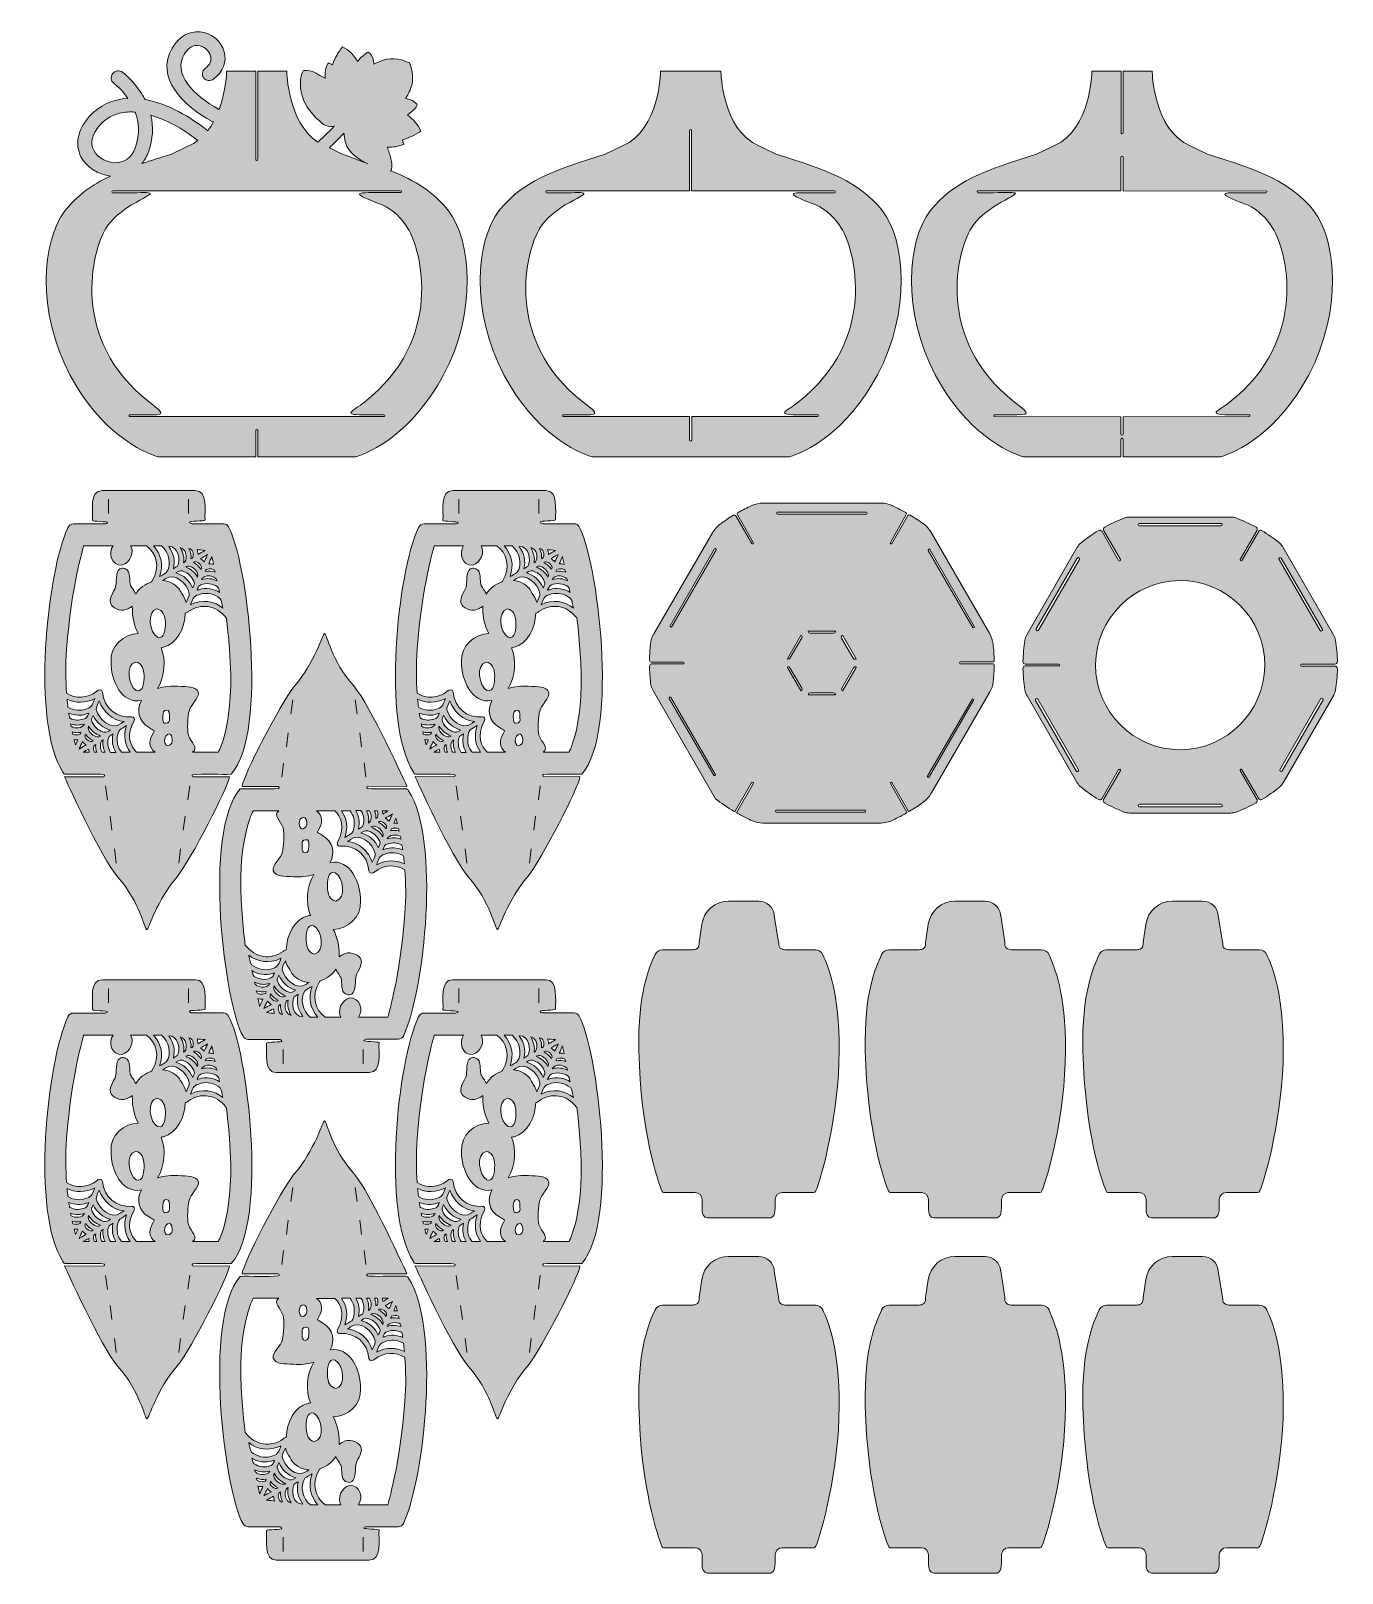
# Model space of a CAD drawing. Header units: inches. Extents: x -0.2 to 23, y 0 to 27.3.
import ezdxf

# ---------------------------------------------------------------- set-up
doc = ezdxf.new("R2010")
doc.units = ezdxf.units.IN
doc.header["$MEASUREMENT"] = 0
doc.layers.add('Paper Pumpkin Boo', color=7, linetype='Continuous', lineweight=0)

msp = doc.modelspace()

# ---------------------------------------------------------------- hatches: boundary and pattern name
at = {"layer": 'Paper Pumpkin Boo', "true_color": 0x8dc63f, "transparency": 33554687}
h = msp.add_hatch(color=73, dxfattribs=at)
h.dxf.hatch_style = 2
edge = h.paths.add_edge_path()
edge.add_spline(control_points=[(5.654, 20.719), (5.45, 20.556), (5.204, 20.489), (5.732, 20.497), (5.732, 20.497), (5.999, 20.497), (5.999, 20.497), (6.007, 20.497), (6.014, 20.49), (6.014, 20.482), (6.014, 20.472), (6.007, 20.465), (5.997, 20.465), (5.997, 20.465), (1.49, 20.465), (1.49, 20.465), (1.49, 20.465), (1.49, 20.497), (1.49, 20.497), (1.49, 20.497), (1.772, 20.497), (1.772, 20.497), (2.121, 20.497), (2.151, 20.494), (1.85, 20.719), (0.426, 21.836), (0.839, 23.411), (1.079, 23.794), (1.188, 23.969), (1.361, 24.107), (1.533, 24.211), (1.997, 24.471), (1.968, 24.426), (1.472, 24.428), (1.472, 24.428), (1.204, 24.428), (1.204, 24.428), (1.194, 24.428), (1.188, 24.435), (1.188, 24.444), (1.188, 24.444), (1.188, 24.446), (1.188, 24.446), (1.188, 24.454), (1.194, 24.461), (1.203, 24.461), (1.203, 24.461), (6.3, 24.461), (6.3, 24.461), (6.308, 24.461), (6.314, 24.454), (6.314, 24.447), (6.314, 24.447), (6.314, 24.446), (6.314, 24.446), (6.314, 24.438), (6.307, 24.431), (6.299, 24.431), (6.299, 24.431), (6.029, 24.431), (6.029, 24.431), (5.556, 24.425), (5.311, 24.463), (5.968, 24.214), (6.16, 24.132), (6.314, 23.971), (6.422, 23.797), (6.663, 23.411), (7.075, 21.836), (5.654, 20.719)], knot_values=[0, 0, 0, 0, 1, 1, 1, 2, 2, 2, 3, 3, 3, 4, 4, 4, 5, 5, 5, 6, 6, 6, 7, 7, 7, 8, 8, 8, 9, 9, 9, 10, 10, 10, 11, 11, 11, 12, 12, 12, 13, 13, 13, 14, 14, 14, 15, 15, 15, 16, 16, 16, 17, 17, 17, 18, 18, 18, 19, 19, 19, 20, 20, 20, 21, 21, 21, 22, 22, 22, 23, 23, 23, 23], degree=3, periodic=0)
edge = h.paths.add_edge_path()
edge.add_spline(control_points=[(1.839, 25.164), (1.912, 25.376), (1.925, 25.59), (1.876, 25.799), (2.135, 25.722), (2.433, 25.571), (2.707, 25.351), (2.657, 25.314), (2.603, 25.282), (2.543, 25.256), (2.543, 25.256), (2.239, 25.111), (2.239, 25.111), (2.05, 25.053), (1.879, 24.999), (1.719, 24.944), (1.769, 25.006), (1.81, 25.079), (1.839, 25.164)], knot_values=[0, 0, 0, 0, 1, 1, 1, 2, 2, 2, 3, 3, 3, 4, 4, 4, 5, 5, 5, 6, 6, 6, 6], degree=3, periodic=0)
edge = h.paths.add_edge_path()
edge.add_spline(control_points=[(0.867, 25.179), (0.797, 25.314), (0.835, 25.468), (0.975, 25.624), (1.047, 25.704), (1.131, 25.764), (1.224, 25.803), (1.307, 25.838), (1.399, 25.856), (1.501, 25.858), (1.532, 25.86), (1.565, 25.858), (1.6, 25.854), (1.664, 25.681), (1.686, 25.469), (1.603, 25.232), (1.532, 25.026), (1.393, 24.971), (1.289, 24.961), (1.121, 24.944), (0.939, 25.039), (0.867, 25.179)], knot_values=[0, 0, 0, 0, 1, 1, 1, 2, 2, 2, 3, 3, 3, 4, 4, 4, 5, 5, 5, 6, 6, 6, 7, 7, 7, 7], degree=3, periodic=0)
edge = h.paths.add_edge_path()
edge.add_spline(control_points=[(5.129, 25.317), (5.186, 25.369), (5.237, 25.426), (5.293, 25.482), (5.296, 25.46), (5.296, 25.438), (5.3, 25.415), (5.328, 25.271), (5.339, 25.119), (5.714, 24.942), (5.647, 24.963), (5.335, 25.089), (5.264, 25.111), (5.264, 25.111), (5.035, 25.221), (5.035, 25.221), (5.075, 25.263), (5.108, 25.297), (5.129, 25.317)], knot_values=[0, 0, 0, 0, 1, 1, 1, 2, 2, 2, 3, 3, 3, 4, 4, 4, 5, 5, 5, 6, 6, 6, 6], degree=3, periodic=0)
edge = h.paths.add_edge_path()
edge.add_spline(control_points=[(5.129, 25.614), (5.128, 25.614), (5.128, 25.613), (5.129, 25.614), (5.128, 25.614), (5.128, 25.614), (5.129, 25.614)], knot_values=[0, 0, 0, 0, 1, 1, 1, 2, 2, 2, 2], degree=3, periodic=0)
edge = h.paths.add_edge_path()
edge.add_spline(control_points=[(7.143, 24.107), (6.882, 24.439), (6.561, 24.64), (6.119, 24.818), (6.129, 24.824), (6.133, 24.831), (6.136, 24.844), (6.146, 24.907), (6.142, 24.968), (6.125, 25.029), (6.106, 25.097), (6.082, 25.165), (6.061, 25.232), (6.107, 25.235), (6.157, 25.236), (6.206, 25.243), (6.25, 25.25), (6.293, 25.265), (6.336, 25.278), (6.351, 25.282), (6.356, 25.292), (6.347, 25.308), (6.339, 25.325), (6.335, 25.344), (6.328, 25.364), (6.444, 25.403), (6.556, 25.444), (6.653, 25.518), (6.603, 25.638), (6.522, 25.729), (6.415, 25.803), (6.429, 25.814), (6.44, 25.822), (6.451, 25.831), (6.501, 25.868), (6.549, 25.91), (6.583, 25.963), (6.592, 25.975), (6.592, 25.983), (6.583, 25.994), (6.554, 26.033), (6.515, 26.06), (6.469, 26.075), (6.444, 26.083), (6.418, 26.089), (6.387, 26.096), (6.4, 26.118), (6.41, 26.139), (6.421, 26.16), (6.461, 26.232), (6.492, 26.307), (6.504, 26.39), (6.519, 26.504), (6.496, 26.613), (6.457, 26.718), (6.456, 26.722), (6.45, 26.728), (6.444, 26.729), (6.271, 26.814), (6.096, 26.828), (5.917, 26.746), (5.886, 26.732), (5.856, 26.718), (5.822, 26.704), (5.819, 26.722), (5.818, 26.736), (5.817, 26.75), (5.808, 26.811), (5.786, 26.864), (5.739, 26.906), (5.728, 26.917), (5.717, 26.919), (5.704, 26.908), (5.669, 26.881), (5.633, 26.854), (5.6, 26.825), (5.576, 26.804), (5.557, 26.778), (5.532, 26.751), (5.467, 26.864), (5.382, 26.953), (5.265, 27.008), (5.187, 26.914), (5.136, 26.808), (5.09, 26.694), (5.065, 26.706), (5.04, 26.715), (5.015, 26.726), (4.962, 26.639), (4.96, 26.544), (4.96, 26.453), (4.899, 26.486), (4.839, 26.522), (4.778, 26.553), (4.722, 26.581), (4.661, 26.594), (4.597, 26.592), (4.576, 26.59), (4.565, 26.583), (4.557, 26.563), (4.526, 26.475), (4.515, 26.383), (4.525, 26.292), (4.547, 26.086), (4.639, 25.913), (4.786, 25.768), (4.903, 25.654), (4.951, 25.593), (5.115, 25.599), (5.067, 25.54), (4.946, 25.435), (4.832, 25.324), (4.297, 25.679), (4.283, 26.558), (4.283, 26.565), (4.283, 26.565), (4.283, 26.578), (4.283, 26.578), (4.283, 26.578), (3.769, 26.578), (3.769, 26.578), (3.769, 26.578), (3.769, 25.026), (3.769, 25.026), (3.767, 25.008), (3.764, 24.996), (3.746, 24.999), (3.732, 25), (3.733, 25.013), (3.732, 25.026), (3.732, 25.026), (3.732, 26.579), (3.732, 26.579), (3.732, 26.579), (3.215, 26.579), (3.215, 26.579), (3.215, 26.579), (3.215, 26.567), (3.215, 26.567), (3.215, 26.563), (3.21, 26.238), (3.086, 25.903), (2.85, 26.028), (2.646, 26.192), (2.529, 26.351), (2.392, 26.54), (2.371, 26.711), (2.467, 26.876), (2.512, 26.954), (2.592, 27.046), (2.71, 27.035), (2.811, 27.025), (2.907, 26.946), (2.933, 26.85), (2.956, 26.768), (2.924, 26.692), (2.837, 26.626), (2.782, 26.585), (2.771, 26.508), (2.812, 26.457), (2.854, 26.406), (2.932, 26.397), (2.987, 26.44), (3.156, 26.568), (3.224, 26.744), (3.175, 26.921), (3.126, 27.11), (2.947, 27.256), (2.746, 27.275), (2.549, 27.293), (2.369, 27.189), (2.253, 26.989), (1.949, 26.468), (2.446, 25.964), (2.964, 25.69), (2.971, 25.686), (2.979, 25.683), (2.986, 25.681), (2.956, 25.626), (2.921, 25.575), (2.882, 25.525), (2.581, 25.767), (2.178, 26.004), (1.774, 26.076), (1.756, 26.111), (1.736, 26.146), (1.715, 26.179), (1.567, 26.417), (1.385, 26.554), (1.376, 26.56), (1.322, 26.6), (1.244, 26.589), (1.201, 26.536), (1.158, 26.483), (1.165, 26.408), (1.219, 26.368), (1.231, 26.36), (1.357, 26.263), (1.471, 26.097), (1.197, 26.083), (0.968, 25.976), (0.787, 25.776), (0.581, 25.546), (0.526, 25.286), (0.64, 25.065), (0.736, 24.879), (0.942, 24.749), (1.16, 24.724), (0.829, 24.567), (0.574, 24.381), (0.357, 24.107), (-0.051, 23.593), (-0.147, 22.308), (0.443, 21.208), (0.996, 20.176), (1.722, 19.835), (2.004, 19.756), (2.004, 19.756), (3.731, 19.756), (3.731, 19.756), (3.731, 19.756), (3.731, 20.207), (3.731, 20.207), (3.732, 20.219), (3.736, 20.235), (3.751, 20.236), (3.768, 20.236), (3.769, 20.217), (3.769, 20.207), (3.769, 20.207), (3.769, 19.754), (3.769, 19.754), (3.769, 19.754), (5.496, 19.754), (5.496, 19.754), (5.778, 19.833), (6.504, 20.175), (7.057, 21.207), (7.646, 22.307), (7.55, 23.593), (7.143, 24.107)], knot_values=[0, 0, 0, 0, 1, 1, 1, 2, 2, 2, 3, 3, 3, 4, 4, 4, 5, 5, 5, 6, 6, 6, 7, 7, 7, 8, 8, 8, 9, 9, 9, 10, 10, 10, 11, 11, 11, 12, 12, 12, 13, 13, 13, 14, 14, 14, 15, 15, 15, 16, 16, 16, 17, 17, 17, 18, 18, 18, 19, 19, 19, 20, 20, 20, 21, 21, 21, 22, 22, 22, 23, 23, 23, 24, 24, 24, 25, 25, 25, 26, 26, 26, 27, 27, 27, 28, 28, 28, 29, 29, 29, 30, 30, 30, 31, 31, 31, 32, 32, 32, 33, 33, 33, 34, 34, 34, 35, 35, 35, 36, 36, 36, 37, 37, 37, 38, 38, 38, 39, 39, 39, 40, 40, 40, 41, 41, 41, 42, 42, 42, 43, 43, 43, 44, 44, 44, 45, 45, 45, 46, 46, 46, 47, 47, 47, 48, 48, 48, 49, 49, 49, 50, 50, 50, 51, 51, 51, 52, 52, 52, 53, 53, 53, 54, 54, 54, 55, 55, 55, 56, 56, 56, 57, 57, 57, 58, 58, 58, 59, 59, 59, 60, 60, 60, 61, 61, 61, 62, 62, 62, 63, 63, 63, 64, 64, 64, 65, 65, 65, 66, 66, 66, 67, 67, 67, 68, 68, 68, 69, 69, 69, 70, 70, 70, 71, 71, 71, 72, 72, 72, 73, 73, 73, 74, 74, 74, 75, 75, 75, 76, 76, 76, 77, 77, 77, 78, 78, 78, 79, 79, 79, 80, 80, 80, 80], degree=3, periodic=0)
h = msp.add_hatch(color=73, dxfattribs=at)
h.dxf.hatch_style = 2
edge = h.paths.add_edge_path()
edge.add_spline(control_points=[(11.407, 24.461), (11.407, 24.461), (11.407, 25.522), (11.407, 25.522), (11.41, 25.54), (11.413, 25.553), (11.431, 25.55), (11.444, 25.547), (11.443, 25.536), (11.444, 25.522), (11.444, 25.522), (11.444, 24.46), (11.444, 24.46), (11.444, 24.46), (13.975, 24.46), (13.975, 24.46), (13.983, 24.46), (13.989, 24.453), (13.989, 24.446), (13.989, 24.446), (13.989, 24.444), (13.989, 24.444), (13.989, 24.436), (13.982, 24.429), (13.974, 24.429), (13.974, 24.429), (13.704, 24.429), (13.704, 24.429), (13.231, 24.424), (12.986, 24.461), (13.643, 24.213), (13.835, 24.131), (13.989, 23.969), (14.097, 23.796), (14.337, 23.413), (14.75, 21.837), (13.329, 20.721), (13.125, 20.557), (12.879, 20.49), (13.407, 20.499), (13.407, 20.499), (13.674, 20.499), (13.674, 20.499), (13.682, 20.499), (13.689, 20.492), (13.689, 20.483), (13.689, 20.483), (13.689, 20.483), (13.689, 20.483), (13.689, 20.474), (13.682, 20.467), (13.672, 20.467), (13.672, 20.467), (11.446, 20.467), (11.446, 20.467), (11.446, 20.467), (11.446, 20.057), (11.446, 20.057), (11.443, 20.039), (11.44, 20.026), (11.422, 20.029), (11.408, 20.032), (11.41, 20.043), (11.408, 20.057), (11.408, 20.057), (11.408, 20.468), (11.408, 20.468), (11.408, 20.468), (9.167, 20.465), (9.167, 20.465), (9.167, 20.465), (9.167, 20.497), (9.167, 20.497), (9.167, 20.497), (9.449, 20.497), (9.449, 20.497), (9.797, 20.497), (9.828, 20.494), (9.526, 20.719), (8.103, 21.836), (8.515, 23.411), (8.756, 23.794), (8.864, 23.969), (9.037, 24.107), (9.21, 24.211), (9.675, 24.471), (9.644, 24.426), (9.149, 24.428), (9.149, 24.428), (8.881, 24.428), (8.881, 24.428), (8.871, 24.428), (8.864, 24.435), (8.864, 24.444), (8.864, 24.444), (8.864, 24.446), (8.864, 24.446), (8.864, 24.454), (8.871, 24.461), (8.879, 24.461), (8.879, 24.461), (11.407, 24.461), (11.407, 24.461)], knot_values=[0, 0, 0, 0, 1, 1, 1, 2, 2, 2, 3, 3, 3, 4, 4, 4, 5, 5, 5, 6, 6, 6, 7, 7, 7, 8, 8, 8, 9, 9, 9, 10, 10, 10, 11, 11, 11, 12, 12, 12, 13, 13, 13, 14, 14, 14, 15, 15, 15, 16, 16, 16, 17, 17, 17, 18, 18, 18, 19, 19, 19, 20, 20, 20, 21, 21, 21, 22, 22, 22, 23, 23, 23, 24, 24, 24, 25, 25, 25, 26, 26, 26, 27, 27, 27, 28, 28, 28, 29, 29, 29, 30, 30, 30, 31, 31, 31, 32, 32, 32, 33, 33, 33, 34, 34, 34, 34], degree=3, periodic=0)
edge = h.paths.add_edge_path()
edge.add_spline(control_points=[(13.174, 19.756), (13.456, 19.835), (14.182, 20.176), (14.735, 21.208), (15.324, 22.307), (15.228, 23.593), (14.821, 24.107), (14.414, 24.622), (13.865, 24.825), (12.94, 25.111), (12.94, 25.111), (12.635, 25.257), (12.635, 25.257), (11.979, 25.55), (11.964, 26.56), (11.964, 26.567), (11.964, 26.567), (11.964, 26.579), (11.964, 26.579), (11.964, 26.579), (10.896, 26.579), (10.896, 26.579), (10.896, 26.579), (10.896, 26.567), (10.896, 26.567), (10.896, 26.56), (10.879, 25.547), (10.221, 25.256), (10.221, 25.256), (9.917, 25.111), (9.917, 25.111), (8.992, 24.826), (8.443, 24.622), (8.036, 24.107), (7.628, 23.593), (7.532, 22.308), (8.122, 21.208), (8.675, 20.176), (9.401, 19.835), (9.683, 19.756), (9.683, 19.756), (13.174, 19.756), (13.174, 19.756)], knot_values=[0, 0, 0, 0, 1, 1, 1, 2, 2, 2, 3, 3, 3, 4, 4, 4, 5, 5, 5, 6, 6, 6, 7, 7, 7, 8, 8, 8, 9, 9, 9, 10, 10, 10, 11, 11, 11, 12, 12, 12, 13, 13, 13, 14, 14, 14, 14], degree=3, periodic=0)
h = msp.add_hatch(color=73, dxfattribs=at)
h.dxf.hatch_style = 2
edge = h.paths.add_edge_path()
edge.add_spline(control_points=[(19.079, 20.463), (19.079, 20.463), (19.079, 20.164), (19.079, 20.164), (19.076, 20.146), (19.074, 20.133), (19.056, 20.136), (19.04, 20.139), (19.043, 20.15), (19.042, 20.164), (19.042, 20.164), (19.042, 20.464), (19.042, 20.464), (19.042, 20.464), (16.8, 20.467), (16.8, 20.467), (16.8, 20.467), (16.8, 20.499), (16.8, 20.499), (16.8, 20.499), (17.082, 20.499), (17.082, 20.499), (17.431, 20.499), (17.461, 20.496), (17.16, 20.721), (15.736, 21.837), (16.149, 23.413), (16.389, 23.796), (16.497, 23.971), (16.671, 24.108), (16.843, 24.213), (17.307, 24.472), (17.278, 24.428), (16.782, 24.429), (16.782, 24.429), (16.514, 24.429), (16.514, 24.429), (16.504, 24.429), (16.497, 24.436), (16.497, 24.446), (16.497, 24.446), (16.497, 24.447), (16.497, 24.447), (16.497, 24.456), (16.504, 24.463), (16.512, 24.463), (16.512, 24.463), (19.04, 24.46), (19.04, 24.46), (19.04, 24.46), (19.04, 25.049), (19.04, 25.049), (19.043, 25.067), (19.046, 25.079), (19.064, 25.076), (19.079, 25.075), (19.076, 25.063), (19.078, 25.049), (19.078, 25.049), (19.078, 24.457), (19.078, 24.457), (19.078, 24.457), (21.61, 24.46), (21.61, 24.46), (21.618, 24.46), (21.624, 24.453), (21.624, 24.446), (21.624, 24.446), (21.624, 24.444), (21.624, 24.444), (21.624, 24.436), (21.617, 24.429), (21.608, 24.429), (21.608, 24.429), (21.339, 24.429), (21.339, 24.429), (20.865, 24.424), (20.621, 24.461), (21.278, 24.213), (21.469, 24.131), (21.624, 23.969), (21.732, 23.796), (21.972, 23.413), (22.385, 21.837), (20.964, 20.721), (20.76, 20.557), (20.514, 20.49), (21.042, 20.499), (21.042, 20.499), (21.308, 20.499), (21.308, 20.499), (21.317, 20.499), (21.324, 20.492), (21.324, 20.483), (21.324, 20.483), (21.324, 20.483), (21.324, 20.483), (21.324, 20.474), (21.317, 20.467), (21.307, 20.467), (21.307, 20.467), (19.079, 20.463), (19.079, 20.463)], knot_values=[0, 0, 0, 0, 1, 1, 1, 2, 2, 2, 3, 3, 3, 4, 4, 4, 5, 5, 5, 6, 6, 6, 7, 7, 7, 8, 8, 8, 9, 9, 9, 10, 10, 10, 11, 11, 11, 12, 12, 12, 13, 13, 13, 14, 14, 14, 15, 15, 15, 16, 16, 16, 17, 17, 17, 18, 18, 18, 19, 19, 19, 20, 20, 20, 21, 21, 21, 22, 22, 22, 23, 23, 23, 24, 24, 24, 25, 25, 25, 26, 26, 26, 27, 27, 27, 28, 28, 28, 29, 29, 29, 30, 30, 30, 31, 31, 31, 32, 32, 32, 33, 33, 33, 34, 34, 34, 34], degree=3, periodic=0)
edge = h.paths.add_edge_path()
edge.add_spline(control_points=[(20.806, 19.756), (21.088, 19.835), (21.814, 20.176), (22.367, 21.208), (22.956, 22.307), (22.86, 23.593), (22.453, 24.107), (22.046, 24.622), (21.497, 24.825), (20.572, 25.111), (20.572, 25.111), (20.267, 25.257), (20.267, 25.257), (19.611, 25.55), (19.596, 26.56), (19.596, 26.567), (19.596, 26.567), (19.596, 26.579), (19.596, 26.579), (19.596, 26.579), (19.082, 26.579), (19.082, 26.579), (19.082, 26.579), (19.082, 25.5), (19.082, 25.5), (19.079, 25.482), (19.076, 25.469), (19.058, 25.472), (19.043, 25.474), (19.046, 25.486), (19.044, 25.5), (19.044, 25.5), (19.044, 26.579), (19.044, 26.579), (19.044, 26.579), (18.528, 26.579), (18.528, 26.579), (18.528, 26.579), (18.528, 26.567), (18.528, 26.567), (18.528, 26.56), (18.511, 25.547), (17.853, 25.256), (17.853, 25.256), (17.549, 25.111), (17.549, 25.111), (16.624, 24.826), (16.075, 24.622), (15.668, 24.107), (15.26, 23.593), (15.164, 22.308), (15.754, 21.208), (16.307, 20.176), (17.033, 19.835), (17.315, 19.756), (17.315, 19.756), (19.04, 19.756), (19.04, 19.756), (19.04, 19.756), (19.04, 20.054), (19.04, 20.054), (19.042, 20.067), (19.046, 20.082), (19.061, 20.083), (19.078, 20.083), (19.079, 20.064), (19.079, 20.054), (19.079, 20.054), (19.079, 19.754), (19.079, 19.754), (19.079, 19.754), (20.806, 19.754), (20.806, 19.754), (20.806, 19.754), (20.806, 19.756), (20.806, 19.756)], knot_values=[0, 0, 0, 0, 1, 1, 1, 2, 2, 2, 3, 3, 3, 4, 4, 4, 5, 5, 5, 6, 6, 6, 7, 7, 7, 8, 8, 8, 9, 9, 9, 10, 10, 10, 11, 11, 11, 12, 12, 12, 13, 13, 13, 14, 14, 14, 15, 15, 15, 16, 16, 16, 17, 17, 17, 18, 18, 18, 19, 19, 19, 20, 20, 20, 21, 21, 21, 22, 22, 22, 23, 23, 23, 24, 24, 24, 25, 25, 25, 25], degree=3, periodic=0)
at = {"layer": 'Paper Pumpkin Boo', "true_color": 0xf7941d, "transparency": 33554687}
h = msp.add_hatch(color=30, dxfattribs=at)
h.dxf.hatch_style = 2
edge = h.paths.add_edge_path()
edge.add_spline(control_points=[(0.386, 16.353), (0.468, 17.461), (0.688, 18.181), (0.688, 18.181), (0.688, 18.181), (1.208, 18.181), (1.208, 18.181), (1.117, 18.058), (1.176, 17.825), (1.367, 17.837), (1.511, 17.876), (1.589, 18.072), (1.517, 18.181), (1.517, 18.181), (1.799, 18.181), (1.799, 18.181), (1.964, 18.054), (2.056, 17.811), (1.896, 17.553), (1.893, 17.55), (1.892, 17.546), (1.89, 17.542), (1.775, 17.506), (1.671, 17.429), (1.608, 17.324), (1.599, 17.351), (1.583, 17.379), (1.562, 17.408), (1.501, 17.506), (1.511, 17.475), (1.503, 17.594), (1.499, 17.654), (1.493, 17.696), (1.483, 17.717), (1.458, 17.771), (1.376, 17.804), (1.326, 17.769), (1.244, 17.721), (1.272, 17.511), (1.25, 17.447), (1.222, 17.358), (1.107, 17.233), (1.179, 17.131), (1.228, 17.058), (1.381, 17.006), (1.481, 17.069), (1.507, 17.082), (1.529, 17.096), (1.547, 17.112), (1.547, 17.097), (1.547, 17.081), (1.549, 17.065), (1.544, 16.924), (1.581, 16.758), (1.653, 16.625), (1.401, 16.617), (1.151, 16.415), (1.172, 16.125), (1.164, 15.808), (1.351, 15.374), (1.708, 15.44), (1.622, 15.279), (1.646, 15.074), (1.844, 14.962), (1.889, 14.932), (1.918, 14.914), (1.933, 14.91), (1.935, 14.897), (1.922, 14.878), (1.915, 14.865), (1.878, 14.806), (1.86, 14.749), (1.86, 14.694), (1.861, 14.617), (1.896, 14.564), (1.95, 14.528), (1.95, 14.528), (1.624, 14.528), (1.624, 14.528), (1.524, 14.632), (1.425, 14.793), (1.578, 15.085), (1.596, 15.115), (1.575, 15.151), (1.54, 15.15), (1.262, 15.129), (1.044, 15.312), (1.022, 15.589), (1.012, 15.654), (0.947, 15.633), (0.919, 15.604), (0.753, 15.476), (0.55, 15.469), (0.386, 15.571), (0.368, 15.799), (0.364, 16.062), (0.386, 16.353)], knot_values=[0, 0, 0, 0, 1, 1, 1, 2, 2, 2, 3, 3, 3, 4, 4, 4, 5, 5, 5, 6, 6, 6, 7, 7, 7, 8, 8, 8, 9, 9, 9, 10, 10, 10, 11, 11, 11, 12, 12, 12, 13, 13, 13, 14, 14, 14, 15, 15, 15, 16, 16, 16, 17, 17, 17, 18, 18, 18, 19, 19, 19, 20, 20, 20, 21, 21, 21, 22, 22, 22, 23, 23, 23, 24, 24, 24, 25, 25, 25, 26, 26, 26, 27, 27, 27, 28, 28, 28, 29, 29, 29, 30, 30, 30, 31, 31, 31, 32, 32, 32, 32], degree=3, periodic=0)
edge = h.paths.add_edge_path()
edge.add_spline(control_points=[(1.757, 15.882), (1.758, 15.781), (1.749, 15.574), (1.619, 15.621), (1.478, 15.692), (1.419, 16.083), (1.607, 16.122), (1.713, 16.107), (1.751, 16.004), (1.757, 15.882)], knot_values=[0, 0, 0, 0, 1, 1, 1, 2, 2, 2, 3, 3, 3, 3], degree=3, periodic=0)
edge = h.paths.add_edge_path()
edge.add_spline(control_points=[(1.983, 17.062), (2.089, 17.049), (2.128, 16.944), (2.133, 16.822), (2.135, 16.721), (2.125, 16.514), (1.996, 16.561), (1.854, 16.632), (1.796, 17.024), (1.983, 17.062)], knot_values=[0, 0, 0, 0, 1, 1, 1, 2, 2, 2, 3, 3, 3, 3], degree=3, periodic=0)
edge = h.paths.add_edge_path()
edge.add_spline(control_points=[(2.9, 17.858), (2.919, 17.901), (2.936, 17.946), (2.957, 17.989), (2.963, 17.942), (2.976, 17.899), (2.987, 17.85), (2.957, 17.857), (2.929, 17.86), (2.9, 17.858)], knot_values=[0, 0, 0, 0, 1, 1, 1, 2, 2, 2, 3, 3, 3, 3], degree=3, periodic=0)
edge = h.paths.add_edge_path()
edge.add_spline(control_points=[(2.724, 17.314), (2.832, 17.356), (2.954, 17.343), (3.06, 17.276), (3.126, 17.247), (3.126, 17.188), (3.139, 17.121), (3.139, 17.121), (3.14, 17.121), (3.14, 17.121), (3.143, 17.107), (3.147, 17.092), (3.15, 17.078), (3.008, 17.199), (2.779, 17.239), (2.578, 17.135), (2.611, 17.213), (2.626, 17.296), (2.724, 17.314)], knot_values=[0, 0, 0, 0, 1, 1, 1, 2, 2, 2, 3, 3, 3, 4, 4, 4, 5, 5, 5, 6, 6, 6, 6], degree=3, periodic=0)
edge = h.paths.add_edge_path()
edge.add_spline(control_points=[(2.479, 17.896), (2.472, 17.886), (2.463, 17.879), (2.453, 17.875), (2.474, 17.969), (2.444, 18.068), (2.396, 18.147), (2.506, 18.126), (2.526, 17.965), (2.479, 17.896)], knot_values=[0, 0, 0, 0, 1, 1, 1, 2, 2, 2, 3, 3, 3, 3], degree=3, periodic=0)
edge = h.paths.add_edge_path()
edge.add_spline(control_points=[(2.764, 17.765), (2.764, 17.764), (2.762, 17.763), (2.762, 17.763), (2.729, 17.819), (2.675, 17.857), (2.629, 17.882), (2.678, 17.931), (2.807, 17.828), (2.764, 17.765)], knot_values=[0, 0, 0, 0, 1, 1, 1, 2, 2, 2, 3, 3, 3, 3], degree=3, periodic=0)
edge = h.paths.add_edge_path()
edge.add_spline(control_points=[(2.821, 18.09), (2.785, 18.069), (2.747, 18.047), (2.711, 18.028), (2.707, 18.068), (2.7, 18.097), (2.694, 18.114), (2.719, 18.11), (2.781, 18.103), (2.835, 18.099), (2.831, 18.096), (2.826, 18.093), (2.821, 18.09)], knot_values=[0, 0, 0, 0, 1, 1, 1, 2, 2, 2, 3, 3, 3, 4, 4, 4, 4], degree=3, periodic=0)
edge = h.paths.add_edge_path()
edge.add_spline(control_points=[(2.844, 17.949), (2.832, 17.924), (2.824, 17.906), (2.819, 17.894), (2.792, 17.925), (2.768, 17.942), (2.754, 17.954), (2.793, 17.975), (2.819, 17.988), (2.881, 18.024), (2.871, 18), (2.856, 17.968), (2.844, 17.949)], knot_values=[0, 0, 0, 0, 1, 1, 1, 2, 2, 2, 3, 3, 3, 4, 4, 4, 4], degree=3, periodic=0)
edge = h.paths.add_edge_path()
edge.add_spline(control_points=[(2.84, 17.726), (2.846, 17.742), (2.851, 17.757), (2.86, 17.761), (2.908, 17.781), (3.014, 17.783), (3.015, 17.71), (2.958, 17.732), (2.897, 17.738), (2.84, 17.726)], knot_values=[0, 0, 0, 0, 1, 1, 1, 2, 2, 2, 3, 3, 3, 3], degree=3, periodic=0)
edge = h.paths.add_edge_path()
edge.add_spline(control_points=[(3.086, 17.361), (3.086, 17.361), (3.09, 17.362), (3.09, 17.362), (3.092, 17.36), (3.092, 17.356), (3.093, 17.353), (3.004, 17.418), (2.842, 17.446), (2.729, 17.403), (2.717, 17.4), (2.704, 17.397), (2.693, 17.394), (2.701, 17.418), (2.718, 17.442), (2.726, 17.467), (2.808, 17.524), (2.935, 17.522), (3.019, 17.475), (3.072, 17.458), (3.085, 17.415), (3.086, 17.361)], knot_values=[0, 0, 0, 0, 1, 1, 1, 2, 2, 2, 3, 3, 3, 4, 4, 4, 5, 5, 5, 6, 6, 6, 7, 7, 7, 7], degree=3, periodic=0)
edge = h.paths.add_edge_path()
edge.add_spline(control_points=[(2.774, 17.583), (2.815, 17.679), (3.035, 17.663), (3.047, 17.56), (2.967, 17.6), (2.869, 17.61), (2.774, 17.583)], knot_values=[0, 0, 0, 0, 1, 1, 1, 2, 2, 2, 2], degree=3, periodic=0)
edge = h.paths.add_edge_path()
edge.add_spline(control_points=[(2.578, 17.811), (2.643, 17.786), (2.733, 17.701), (2.7, 17.624), (2.66, 17.703), (2.583, 17.769), (2.493, 17.804), (2.518, 17.819), (2.547, 17.821), (2.578, 17.811)], knot_values=[0, 0, 0, 0, 1, 1, 1, 2, 2, 2, 3, 3, 3, 3], degree=3, periodic=0)
edge = h.paths.add_edge_path()
edge.add_spline(control_points=[(2.55, 18.129), (2.615, 18.138), (2.643, 18.022), (2.618, 17.976), (2.611, 17.965), (2.601, 17.958), (2.586, 17.951), (2.593, 18.015), (2.582, 18.071), (2.55, 18.129)], knot_values=[0, 0, 0, 0, 1, 1, 1, 2, 2, 2, 3, 3, 3, 3], degree=3, periodic=0)
edge = h.paths.add_edge_path()
edge.add_spline(control_points=[(2.318, 17.701), (2.376, 17.743), (2.41, 17.756), (2.481, 17.715), (2.561, 17.681), (2.619, 17.61), (2.647, 17.518), (2.647, 17.492), (2.625, 17.461), (2.614, 17.435), (2.56, 17.565), (2.454, 17.661), (2.318, 17.701)], knot_values=[0, 0, 0, 0, 1, 1, 1, 2, 2, 2, 3, 3, 3, 4, 4, 4, 4], degree=3, periodic=0)
edge = h.paths.add_edge_path()
edge.add_spline(control_points=[(2.192, 18.167), (2.358, 18.181), (2.41, 17.926), (2.344, 17.815), (2.321, 17.804), (2.297, 17.785), (2.274, 17.772), (2.31, 17.928), (2.281, 18.04), (2.192, 18.167)], knot_values=[0, 0, 0, 0, 1, 1, 1, 2, 2, 2, 3, 3, 3, 3], degree=3, periodic=0)
edge = h.paths.add_edge_path()
edge.add_spline(control_points=[(2.422, 17.338), (2.407, 17.369), (2.389, 17.399), (2.369, 17.425), (2.29, 17.513), (2.187, 17.556), (2.082, 17.564), (2.099, 17.572), (2.114, 17.582), (2.129, 17.592), (2.299, 17.717), (2.526, 17.503), (2.557, 17.332), (2.562, 17.297), (2.521, 17.221), (2.499, 17.178), (2.482, 17.236), (2.456, 17.29), (2.422, 17.338)], knot_values=[0, 0, 0, 0, 1, 1, 1, 2, 2, 2, 3, 3, 3, 4, 4, 4, 5, 5, 5, 6, 6, 6, 6], degree=3, periodic=0)
edge = h.paths.add_edge_path()
edge.add_spline(control_points=[(1.924, 18.181), (1.924, 18.181), (2.05, 18.181), (2.05, 18.181), (2.054, 18.179), (2.058, 18.178), (2.064, 18.178), (2.193, 18.076), (2.253, 17.847), (2.15, 17.706), (2.121, 17.692), (2.064, 17.65), (2.028, 17.635), (2.101, 17.837), (2.064, 18.022), (1.924, 18.181)], knot_values=[0, 0, 0, 0, 1, 1, 1, 2, 2, 2, 3, 3, 3, 4, 4, 4, 5, 5, 5, 5], degree=3, periodic=0)
edge = h.paths.add_edge_path()
edge.add_spline(control_points=[(3.069, 14.525), (3.069, 14.525), (2.615, 14.525), (2.615, 14.525), (2.726, 14.604), (2.586, 14.697), (2.54, 14.828), (2.517, 14.914), (2.526, 15.175), (2.554, 15.251), (2.568, 15.356), (2.743, 15.494), (2.717, 15.586), (2.669, 15.701), (2.524, 15.681), (2.356, 15.694), (2.242, 15.701), (2.106, 15.692), (1.996, 15.656), (2.124, 15.861), (2.147, 16.163), (2.056, 16.376), (2.071, 16.378), (2.085, 16.381), (2.1, 16.383), (2.34, 16.446), (2.474, 16.719), (2.486, 16.987), (2.506, 16.989), (2.526, 17), (2.539, 17.014), (2.758, 17.172), (3.036, 17.128), (3.204, 16.908), (3.207, 16.908), (3.208, 16.908), (3.211, 16.908), (3.232, 16.742), (3.25, 16.556), (3.267, 16.351), (3.374, 15.049), (3.069, 14.525), (3.069, 14.525)], knot_values=[0, 0, 0, 0, 1, 1, 1, 2, 2, 2, 3, 3, 3, 4, 4, 4, 5, 5, 5, 6, 6, 6, 7, 7, 7, 8, 8, 8, 9, 9, 9, 10, 10, 10, 11, 11, 11, 12, 12, 12, 13, 13, 13, 14, 14, 14, 14], degree=3, periodic=0)
edge = h.paths.add_edge_path()
edge.add_spline(control_points=[(2.232, 14.667), (2.197, 14.636), (2.149, 14.628), (2.131, 14.679), (2.107, 14.735), (2.121, 14.811), (2.171, 14.842), (2.254, 14.886), (2.279, 14.711), (2.232, 14.667)], knot_values=[0, 0, 0, 0, 1, 1, 1, 2, 2, 2, 3, 3, 3, 3], degree=3, periodic=0)
edge = h.paths.add_edge_path()
edge.add_spline(control_points=[(2.136, 15.04), (2.11, 15.042), (2.101, 15.04), (2.094, 15.064), (2.083, 15.106), (2.085, 15.217), (2.1, 15.238), (2.121, 15.282), (2.187, 15.285), (2.199, 15.233), (2.203, 15.21), (2.206, 15.175), (2.206, 15.129), (2.211, 15.079), (2.199, 15.038), (2.136, 15.04)], knot_values=[0, 0, 0, 0, 1, 1, 1, 2, 2, 2, 3, 3, 3, 4, 4, 4, 5, 5, 5, 5], degree=3, periodic=0)
edge = h.paths.add_edge_path()
edge.add_spline(control_points=[(0.743, 15.296), (0.638, 15.251), (0.515, 15.26), (0.41, 15.322), (0.404, 15.368), (0.399, 15.415), (0.394, 15.465), (0.538, 15.394), (0.722, 15.389), (0.885, 15.479), (0.853, 15.4), (0.84, 15.315), (0.743, 15.296)], knot_values=[0, 0, 0, 0, 1, 1, 1, 2, 2, 2, 3, 3, 3, 4, 4, 4, 4], degree=3, periodic=0)
edge = h.paths.add_edge_path()
edge.add_spline(control_points=[(1.16, 14.919), (1.158, 14.919), (1.158, 14.918), (1.157, 14.918), (1.1, 14.875), (1.068, 14.864), (0.997, 14.9), (0.915, 14.933), (0.854, 15.001), (0.825, 15.093), (0.825, 15.119), (0.846, 15.151), (0.856, 15.178), (0.914, 15.049), (1.022, 14.956), (1.16, 14.919)], knot_values=[0, 0, 0, 0, 1, 1, 1, 2, 2, 2, 3, 3, 3, 4, 4, 4, 5, 5, 5, 5], degree=3, periodic=0)
edge = h.paths.add_edge_path()
edge.add_spline(control_points=[(1.346, 15.033), (1.181, 14.903), (0.947, 15.111), (0.91, 15.281), (0.903, 15.315), (0.942, 15.393), (0.964, 15.436), (1.029, 15.236), (1.2, 15.092), (1.401, 15.068), (1.382, 15.058), (1.364, 15.046), (1.346, 15.033)], knot_values=[0, 0, 0, 0, 1, 1, 1, 2, 2, 2, 3, 3, 3, 4, 4, 4, 4], degree=3, periodic=0)
edge = h.paths.add_edge_path()
edge.add_spline(control_points=[(0.486, 14.885), (0.514, 14.876), (0.543, 14.872), (0.572, 14.872), (0.594, 14.872), (0.617, 14.875), (0.639, 14.879), (0.639, 14.879), (0.639, 14.879), (0.639, 14.879), (0.633, 14.864), (0.629, 14.849), (0.619, 14.844), (0.587, 14.831), (0.532, 14.824), (0.496, 14.842), (0.493, 14.856), (0.489, 14.869), (0.486, 14.885)], knot_values=[0, 0, 0, 0, 1, 1, 1, 2, 2, 2, 3, 3, 3, 4, 4, 4, 5, 5, 5, 6, 6, 6, 6], degree=3, periodic=0)
edge = h.paths.add_edge_path()
edge.add_spline(control_points=[(0.456, 15.029), (0.494, 15.015), (0.538, 15.007), (0.582, 15.007), (0.621, 15.007), (0.661, 15.013), (0.701, 15.024), (0.671, 14.949), (0.533, 14.937), (0.465, 14.985), (0.461, 15), (0.458, 15.014), (0.456, 15.029)], knot_values=[0, 0, 0, 0, 1, 1, 1, 2, 2, 2, 3, 3, 3, 4, 4, 4, 4], degree=3, periodic=0)
edge = h.paths.add_edge_path()
edge.add_spline(control_points=[(0.903, 14.803), (0.837, 14.826), (0.744, 14.908), (0.775, 14.988), (0.818, 14.91), (0.896, 14.846), (0.987, 14.813), (0.963, 14.796), (0.935, 14.793), (0.903, 14.803)], knot_values=[0, 0, 0, 0, 1, 1, 1, 2, 2, 2, 3, 3, 3, 3], degree=3, periodic=0)
edge = h.paths.add_edge_path()
edge.add_spline(control_points=[(0.681, 14.525), (0.712, 14.544), (0.744, 14.565), (0.776, 14.583), (0.779, 14.56), (0.783, 14.54), (0.787, 14.525), (0.787, 14.525), (0.681, 14.525), (0.681, 14.525)], knot_values=[0, 0, 0, 0, 1, 1, 1, 2, 2, 2, 3, 3, 3, 3], degree=3, periodic=0)
edge = h.paths.add_edge_path()
edge.add_spline(control_points=[(0.718, 14.846), (0.753, 14.789), (0.808, 14.754), (0.854, 14.731), (0.806, 14.679), (0.672, 14.782), (0.718, 14.846)], knot_values=[0, 0, 0, 0, 1, 1, 1, 2, 2, 2, 2], degree=3, periodic=0)
edge = h.paths.add_edge_path()
edge.add_spline(control_points=[(0.732, 14.656), (0.693, 14.633), (0.668, 14.621), (0.607, 14.582), (0.617, 14.606), (0.631, 14.638), (0.64, 14.657), (0.653, 14.683), (0.66, 14.7), (0.664, 14.713), (0.693, 14.682), (0.717, 14.667), (0.732, 14.656)], knot_values=[0, 0, 0, 0, 1, 1, 1, 2, 2, 2, 3, 3, 3, 4, 4, 4, 4], degree=3, periodic=0)
edge = h.paths.add_edge_path()
edge.add_spline(control_points=[(0.546, 14.656), (0.538, 14.682), (0.529, 14.714), (0.519, 14.749), (0.533, 14.747), (0.547, 14.746), (0.56, 14.746), (0.567, 14.746), (0.575, 14.746), (0.582, 14.747), (0.569, 14.717), (0.558, 14.686), (0.546, 14.656)], knot_values=[0, 0, 0, 0, 1, 1, 1, 2, 2, 2, 3, 3, 3, 4, 4, 4, 4], degree=3, periodic=0)
edge = h.paths.add_edge_path()
edge.add_spline(control_points=[(0.878, 14.525), (0.86, 14.56), (0.856, 14.61), (0.869, 14.636), (0.876, 14.647), (0.886, 14.656), (0.9, 14.661), (0.896, 14.614), (0.903, 14.569), (0.921, 14.525), (0.921, 14.525), (0.878, 14.525), (0.878, 14.525)], knot_values=[0, 0, 0, 0, 1, 1, 1, 2, 2, 2, 3, 3, 3, 4, 4, 4, 4], degree=3, periodic=0)
edge = h.paths.add_edge_path()
edge.add_spline(control_points=[(1.138, 14.804), (1.161, 14.815), (1.183, 14.836), (1.207, 14.849), (1.181, 14.722), (1.199, 14.624), (1.256, 14.524), (1.256, 14.524), (1.163, 14.524), (1.163, 14.524), (1.107, 14.604), (1.097, 14.733), (1.138, 14.804)], knot_values=[0, 0, 0, 0, 1, 1, 1, 2, 2, 2, 3, 3, 3, 4, 4, 4, 4], degree=3, periodic=0)
edge = h.paths.add_edge_path()
edge.add_spline(control_points=[(1.065, 14.525), (1.065, 14.525), (1.014, 14.525), (1.014, 14.525), (0.975, 14.583), (0.972, 14.672), (1.004, 14.721), (1.011, 14.731), (1.019, 14.738), (1.031, 14.743), (1.017, 14.667), (1.033, 14.592), (1.065, 14.525)], knot_values=[0, 0, 0, 0, 1, 1, 1, 2, 2, 2, 3, 3, 3, 4, 4, 4, 4], degree=3, periodic=0)
edge = h.paths.add_edge_path()
edge.add_spline(control_points=[(0.424, 15.218), (0.517, 15.176), (0.647, 15.165), (0.74, 15.206), (0.753, 15.208), (0.764, 15.212), (0.776, 15.215), (0.751, 15.16), (0.75, 15.124), (0.681, 15.111), (0.603, 15.085), (0.521, 15.09), (0.45, 15.126), (0.446, 15.128), (0.442, 15.129), (0.437, 15.132), (0.433, 15.158), (0.428, 15.188), (0.424, 15.218)], knot_values=[0, 0, 0, 0, 1, 1, 1, 2, 2, 2, 3, 3, 3, 4, 4, 4, 5, 5, 5, 6, 6, 6, 6], degree=3, periodic=0)
edge = h.paths.add_edge_path()
edge.add_spline(control_points=[(1.508, 14.525), (1.508, 14.525), (1.357, 14.525), (1.357, 14.525), (1.328, 14.564), (1.304, 14.611), (1.287, 14.66), (1.276, 14.746), (1.272, 14.851), (1.326, 14.922), (1.356, 14.936), (1.411, 14.981), (1.446, 14.997), (1.39, 14.821), (1.412, 14.663), (1.508, 14.525)], knot_values=[0, 0, 0, 0, 1, 1, 1, 2, 2, 2, 3, 3, 3, 4, 4, 4, 5, 5, 5, 5], degree=3, periodic=0)
edge = h.paths.add_edge_path()
edge.add_spline(control_points=[(0.321, 14.172), (0.329, 14.15), (0.349, 14.136), (0.372, 14.136), (0.372, 14.136), (0.642, 14.136), (0.642, 14.136), (0.668, 14.133), (1.036, 14.144), (1.049, 14.128), (1.067, 14.119), (1.058, 14.092), (1.039, 14.092), (1.039, 14.092), (0.347, 14.093), (0.347, 14.093), (0.347, 14.093), (1, 12.643), (1.29, 12.315), (1.689, 11.868), (1.767, 11.386), (1.804, 11.386), (1.84, 11.386), (1.976, 11.908), (2.347, 12.329), (2.59, 12.635), (3.247, 13.908), (3.265, 14.093), (3.265, 14.093), (2.626, 14.092), (2.626, 14.092), (2.607, 14.092), (2.6, 14.119), (2.618, 14.128), (2.793, 14.149), (3.124, 14.129), (3.299, 14.136), (3.965, 14.893), (3.571, 17.972), (3.249, 18.514), (3.232, 18.547), (3.199, 18.569), (3.162, 18.569), (3.162, 18.569), (2.607, 18.569), (2.607, 18.569), (2.582, 18.569), (2.568, 18.582), (2.56, 18.599), (2.55, 18.622), (2.833, 18.613), (2.835, 18.636), (2.825, 18.779), (2.886, 19.161), (2.663, 19.157), (2.663, 19.157), (1.018, 19.157), (1.018, 19.157), (0.778, 19.158), (0.857, 18.789), (0.842, 18.625), (0.842, 18.614), (1.117, 18.603), (1.111, 18.594), (1.101, 18.579), (1.085, 18.568), (1.065, 18.568), (1.065, 18.568), (0.508, 18.568), (0.508, 18.568), (0.465, 18.568), (0.425, 18.542), (0.408, 18.5), (0.04, 17.71), (-0.247, 15.044), (0.321, 14.172)], knot_values=[0, 0, 0, 0, 1, 1, 1, 2, 2, 2, 3, 3, 3, 4, 4, 4, 5, 5, 5, 6, 6, 6, 7, 7, 7, 8, 8, 8, 9, 9, 9, 10, 10, 10, 11, 11, 11, 12, 12, 12, 13, 13, 13, 14, 14, 14, 15, 15, 15, 16, 16, 16, 17, 17, 17, 18, 18, 18, 19, 19, 19, 20, 20, 20, 21, 21, 21, 22, 22, 22, 23, 23, 23, 24, 24, 24, 25, 25, 25, 25], degree=3, periodic=0)
edge = h.paths.add_edge_path()
edge.add_spline(control_points=[(1.124, 18.753), (1.124, 18.753), (1.124, 19.006), (1.124, 19.006), (1.124, 19.006), (1.124, 18.753), (1.124, 18.753)], knot_values=[0, 0, 0, 0, 1, 1, 1, 2, 2, 2, 2], degree=3, periodic=0)
edge = h.paths.add_edge_path()
edge.add_spline(control_points=[(2.54, 18.753), (2.54, 18.753), (2.54, 19.006), (2.54, 19.006), (2.54, 19.006), (2.54, 18.753), (2.54, 18.753)], knot_values=[0, 0, 0, 0, 1, 1, 1, 2, 2, 2, 2], degree=3, periodic=0)
edge = h.paths.add_edge_path()
edge.add_spline(control_points=[(1.108, 13.679), (1.108, 13.679), (1.076, 13.929), (1.076, 13.929), (1.076, 13.929), (1.108, 13.679), (1.108, 13.679)], knot_values=[0, 0, 0, 0, 1, 1, 1, 2, 2, 2, 2], degree=3, periodic=0)
edge = h.paths.add_edge_path()
edge.add_spline(control_points=[(1.186, 13.144), (1.186, 13.144), (1.154, 13.394), (1.154, 13.394), (1.154, 13.394), (1.186, 13.144), (1.186, 13.144)], knot_values=[0, 0, 0, 0, 1, 1, 1, 2, 2, 2, 2], degree=3, periodic=0)
edge = h.paths.add_edge_path()
edge.add_spline(control_points=[(1.233, 12.814), (1.233, 12.814), (1.265, 12.564), (1.265, 12.564), (1.265, 12.564), (1.233, 12.814), (1.233, 12.814)], knot_values=[0, 0, 0, 0, 1, 1, 1, 2, 2, 2, 2], degree=3, periodic=0)
edge = h.paths.add_edge_path()
edge.add_spline(control_points=[(2.531, 13.681), (2.531, 13.681), (2.564, 13.931), (2.564, 13.931), (2.564, 13.931), (2.531, 13.681), (2.531, 13.681)], knot_values=[0, 0, 0, 0, 1, 1, 1, 2, 2, 2, 2], degree=3, periodic=0)
edge = h.paths.add_edge_path()
edge.add_spline(control_points=[(2.449, 13.144), (2.449, 13.144), (2.482, 13.394), (2.482, 13.394), (2.482, 13.394), (2.449, 13.144), (2.449, 13.144)], knot_values=[0, 0, 0, 0, 1, 1, 1, 2, 2, 2, 2], degree=3, periodic=0)
edge = h.paths.add_edge_path()
edge.add_spline(control_points=[(2.403, 12.814), (2.403, 12.814), (2.369, 12.564), (2.369, 12.564), (2.369, 12.564), (2.403, 12.814), (2.403, 12.814)], knot_values=[0, 0, 0, 0, 1, 1, 1, 2, 2, 2, 2], degree=3, periodic=0)
h = msp.add_hatch(color=30, dxfattribs=at)
h.dxf.hatch_style = 2
edge = h.paths.add_edge_path()
edge.add_spline(control_points=[(6.589, 16.353), (6.671, 17.461), (6.89, 18.181), (6.89, 18.181), (6.89, 18.181), (7.411, 18.181), (7.411, 18.181), (7.319, 18.058), (7.379, 17.825), (7.569, 17.837), (7.714, 17.876), (7.792, 18.072), (7.719, 18.181), (7.719, 18.181), (8.001, 18.181), (8.001, 18.181), (8.167, 18.054), (8.258, 17.811), (8.099, 17.553), (8.096, 17.55), (8.094, 17.546), (8.093, 17.542), (7.978, 17.506), (7.874, 17.429), (7.811, 17.324), (7.801, 17.351), (7.786, 17.379), (7.765, 17.408), (7.704, 17.506), (7.714, 17.475), (7.706, 17.594), (7.701, 17.654), (7.696, 17.696), (7.686, 17.717), (7.661, 17.771), (7.579, 17.804), (7.529, 17.769), (7.447, 17.721), (7.475, 17.511), (7.453, 17.447), (7.425, 17.358), (7.31, 17.233), (7.382, 17.131), (7.431, 17.058), (7.583, 17.006), (7.683, 17.069), (7.71, 17.082), (7.732, 17.096), (7.75, 17.112), (7.75, 17.097), (7.75, 17.081), (7.751, 17.065), (7.747, 16.924), (7.783, 16.758), (7.856, 16.625), (7.604, 16.617), (7.354, 16.415), (7.375, 16.125), (7.367, 15.808), (7.554, 15.374), (7.911, 15.44), (7.825, 15.279), (7.849, 15.074), (8.047, 14.962), (8.092, 14.932), (8.121, 14.914), (8.136, 14.91), (8.137, 14.897), (8.125, 14.878), (8.118, 14.865), (8.081, 14.806), (8.062, 14.749), (8.062, 14.694), (8.064, 14.617), (8.099, 14.564), (8.153, 14.528), (8.153, 14.528), (7.826, 14.528), (7.826, 14.528), (7.726, 14.632), (7.628, 14.793), (7.781, 15.085), (7.799, 15.115), (7.778, 15.151), (7.743, 15.15), (7.465, 15.129), (7.247, 15.312), (7.225, 15.589), (7.215, 15.654), (7.15, 15.633), (7.122, 15.604), (6.956, 15.476), (6.753, 15.469), (6.589, 15.571), (6.571, 15.799), (6.567, 16.062), (6.589, 16.353)], knot_values=[0, 0, 0, 0, 1, 1, 1, 2, 2, 2, 3, 3, 3, 4, 4, 4, 5, 5, 5, 6, 6, 6, 7, 7, 7, 8, 8, 8, 9, 9, 9, 10, 10, 10, 11, 11, 11, 12, 12, 12, 13, 13, 13, 14, 14, 14, 15, 15, 15, 16, 16, 16, 17, 17, 17, 18, 18, 18, 19, 19, 19, 20, 20, 20, 21, 21, 21, 22, 22, 22, 23, 23, 23, 24, 24, 24, 25, 25, 25, 26, 26, 26, 27, 27, 27, 28, 28, 28, 29, 29, 29, 30, 30, 30, 31, 31, 31, 32, 32, 32, 32], degree=3, periodic=0)
edge = h.paths.add_edge_path()
edge.add_spline(control_points=[(7.96, 15.882), (7.961, 15.781), (7.951, 15.574), (7.822, 15.621), (7.681, 15.692), (7.622, 16.083), (7.81, 16.122), (7.915, 16.107), (7.954, 16.004), (7.96, 15.882)], knot_values=[0, 0, 0, 0, 1, 1, 1, 2, 2, 2, 3, 3, 3, 3], degree=3, periodic=0)
edge = h.paths.add_edge_path()
edge.add_spline(control_points=[(8.186, 17.062), (8.292, 17.049), (8.331, 16.944), (8.336, 16.822), (8.337, 16.721), (8.328, 16.514), (8.199, 16.561), (8.057, 16.632), (8, 17.024), (8.186, 17.062)], knot_values=[0, 0, 0, 0, 1, 1, 1, 2, 2, 2, 3, 3, 3, 3], degree=3, periodic=0)
edge = h.paths.add_edge_path()
edge.add_spline(control_points=[(9.103, 17.858), (9.122, 17.901), (9.139, 17.946), (9.16, 17.989), (9.165, 17.942), (9.179, 17.899), (9.19, 17.85), (9.16, 17.857), (9.132, 17.86), (9.103, 17.858)], knot_values=[0, 0, 0, 0, 1, 1, 1, 2, 2, 2, 3, 3, 3, 3], degree=3, periodic=0)
edge = h.paths.add_edge_path()
edge.add_spline(control_points=[(8.926, 17.314), (9.035, 17.356), (9.157, 17.343), (9.263, 17.276), (9.329, 17.247), (9.329, 17.188), (9.342, 17.121), (9.342, 17.121), (9.343, 17.121), (9.343, 17.121), (9.346, 17.107), (9.35, 17.092), (9.353, 17.078), (9.211, 17.199), (8.982, 17.239), (8.781, 17.135), (8.815, 17.213), (8.829, 17.296), (8.926, 17.314)], knot_values=[0, 0, 0, 0, 1, 1, 1, 2, 2, 2, 3, 3, 3, 4, 4, 4, 5, 5, 5, 6, 6, 6, 6], degree=3, periodic=0)
edge = h.paths.add_edge_path()
edge.add_spline(control_points=[(8.682, 17.896), (8.675, 17.886), (8.665, 17.879), (8.656, 17.875), (8.676, 17.969), (8.647, 18.068), (8.599, 18.147), (8.708, 18.126), (8.729, 17.965), (8.682, 17.896)], knot_values=[0, 0, 0, 0, 1, 1, 1, 2, 2, 2, 3, 3, 3, 3], degree=3, periodic=0)
edge = h.paths.add_edge_path()
edge.add_spline(control_points=[(8.967, 17.765), (8.967, 17.764), (8.965, 17.763), (8.965, 17.763), (8.932, 17.819), (8.878, 17.857), (8.832, 17.882), (8.881, 17.931), (9.01, 17.828), (8.967, 17.765)], knot_values=[0, 0, 0, 0, 1, 1, 1, 2, 2, 2, 3, 3, 3, 3], degree=3, periodic=0)
edge = h.paths.add_edge_path()
edge.add_spline(control_points=[(9.024, 18.09), (8.988, 18.069), (8.95, 18.047), (8.914, 18.028), (8.91, 18.068), (8.903, 18.097), (8.897, 18.114), (8.922, 18.11), (8.983, 18.103), (9.037, 18.099), (9.033, 18.096), (9.029, 18.093), (9.024, 18.09)], knot_values=[0, 0, 0, 0, 1, 1, 1, 2, 2, 2, 3, 3, 3, 4, 4, 4, 4], degree=3, periodic=0)
edge = h.paths.add_edge_path()
edge.add_spline(control_points=[(9.049, 17.949), (9.036, 17.924), (9.028, 17.906), (9.024, 17.894), (8.996, 17.925), (8.972, 17.942), (8.958, 17.954), (8.997, 17.975), (9.024, 17.988), (9.085, 18.024), (9.074, 18), (9.058, 17.968), (9.049, 17.949)], knot_values=[0, 0, 0, 0, 1, 1, 1, 2, 2, 2, 3, 3, 3, 4, 4, 4, 4], degree=3, periodic=0)
edge = h.paths.add_edge_path()
edge.add_spline(control_points=[(9.043, 17.726), (9.049, 17.742), (9.054, 17.757), (9.062, 17.761), (9.111, 17.781), (9.217, 17.783), (9.218, 17.71), (9.161, 17.732), (9.1, 17.738), (9.043, 17.726)], knot_values=[0, 0, 0, 0, 1, 1, 1, 2, 2, 2, 3, 3, 3, 3], degree=3, periodic=0)
edge = h.paths.add_edge_path()
edge.add_spline(control_points=[(9.289, 17.361), (9.289, 17.361), (9.293, 17.362), (9.293, 17.362), (9.294, 17.36), (9.294, 17.356), (9.296, 17.353), (9.207, 17.418), (9.044, 17.446), (8.932, 17.403), (8.919, 17.4), (8.907, 17.397), (8.896, 17.394), (8.904, 17.418), (8.921, 17.442), (8.929, 17.467), (9.011, 17.524), (9.138, 17.522), (9.222, 17.475), (9.276, 17.458), (9.288, 17.415), (9.289, 17.361)], knot_values=[0, 0, 0, 0, 1, 1, 1, 2, 2, 2, 3, 3, 3, 4, 4, 4, 5, 5, 5, 6, 6, 6, 7, 7, 7, 7], degree=3, periodic=0)
edge = h.paths.add_edge_path()
edge.add_spline(control_points=[(8.976, 17.583), (9.018, 17.679), (9.237, 17.663), (9.25, 17.56), (9.169, 17.6), (9.072, 17.61), (8.976, 17.583)], knot_values=[0, 0, 0, 0, 1, 1, 1, 2, 2, 2, 2], degree=3, periodic=0)
edge = h.paths.add_edge_path()
edge.add_spline(control_points=[(8.781, 17.811), (8.846, 17.786), (8.936, 17.701), (8.903, 17.624), (8.862, 17.703), (8.786, 17.769), (8.696, 17.804), (8.721, 17.819), (8.75, 17.821), (8.781, 17.811)], knot_values=[0, 0, 0, 0, 1, 1, 1, 2, 2, 2, 3, 3, 3, 3], degree=3, periodic=0)
edge = h.paths.add_edge_path()
edge.add_spline(control_points=[(8.753, 18.129), (8.818, 18.138), (8.846, 18.022), (8.821, 17.976), (8.814, 17.965), (8.804, 17.958), (8.789, 17.951), (8.797, 18.015), (8.785, 18.071), (8.753, 18.129)], knot_values=[0, 0, 0, 0, 1, 1, 1, 2, 2, 2, 3, 3, 3, 3], degree=3, periodic=0)
edge = h.paths.add_edge_path()
edge.add_spline(control_points=[(8.521, 17.701), (8.579, 17.743), (8.612, 17.756), (8.683, 17.715), (8.764, 17.681), (8.822, 17.61), (8.85, 17.518), (8.85, 17.492), (8.828, 17.461), (8.817, 17.435), (8.763, 17.565), (8.657, 17.661), (8.521, 17.701)], knot_values=[0, 0, 0, 0, 1, 1, 1, 2, 2, 2, 3, 3, 3, 4, 4, 4, 4], degree=3, periodic=0)
edge = h.paths.add_edge_path()
edge.add_spline(control_points=[(8.394, 18.167), (8.561, 18.181), (8.612, 17.926), (8.547, 17.815), (8.524, 17.804), (8.5, 17.785), (8.476, 17.772), (8.513, 17.928), (8.483, 18.04), (8.394, 18.167)], knot_values=[0, 0, 0, 0, 1, 1, 1, 2, 2, 2, 3, 3, 3, 3], degree=3, periodic=0)
edge = h.paths.add_edge_path()
edge.add_spline(control_points=[(8.626, 17.338), (8.611, 17.369), (8.593, 17.399), (8.574, 17.425), (8.494, 17.513), (8.392, 17.556), (8.286, 17.564), (8.303, 17.572), (8.318, 17.582), (8.333, 17.592), (8.503, 17.717), (8.731, 17.503), (8.761, 17.332), (8.767, 17.297), (8.725, 17.221), (8.703, 17.178), (8.685, 17.236), (8.658, 17.29), (8.626, 17.338)], knot_values=[0, 0, 0, 0, 1, 1, 1, 2, 2, 2, 3, 3, 3, 4, 4, 4, 5, 5, 5, 6, 6, 6, 6], degree=3, periodic=0)
edge = h.paths.add_edge_path()
edge.add_spline(control_points=[(8.128, 18.181), (8.128, 18.181), (8.254, 18.181), (8.254, 18.181), (8.258, 18.179), (8.262, 18.178), (8.268, 18.178), (8.397, 18.076), (8.457, 17.847), (8.354, 17.706), (8.325, 17.692), (8.268, 17.65), (8.232, 17.635), (8.304, 17.837), (8.267, 18.022), (8.128, 18.181)], knot_values=[0, 0, 0, 0, 1, 1, 1, 2, 2, 2, 3, 3, 3, 4, 4, 4, 5, 5, 5, 5], degree=3, periodic=0)
edge = h.paths.add_edge_path()
edge.add_spline(control_points=[(9.272, 14.525), (9.272, 14.525), (8.818, 14.525), (8.818, 14.525), (8.929, 14.604), (8.789, 14.697), (8.743, 14.828), (8.719, 14.914), (8.729, 15.175), (8.757, 15.251), (8.771, 15.356), (8.946, 15.494), (8.919, 15.586), (8.872, 15.701), (8.726, 15.681), (8.558, 15.694), (8.444, 15.701), (8.308, 15.692), (8.199, 15.656), (8.326, 15.861), (8.35, 16.163), (8.258, 16.376), (8.274, 16.378), (8.287, 16.381), (8.303, 16.383), (8.543, 16.446), (8.676, 16.719), (8.689, 16.987), (8.708, 16.989), (8.729, 17), (8.742, 17.014), (8.961, 17.172), (9.239, 17.128), (9.407, 16.908), (9.41, 16.908), (9.411, 16.908), (9.414, 16.908), (9.435, 16.742), (9.453, 16.556), (9.469, 16.351), (9.578, 15.049), (9.272, 14.525), (9.272, 14.525)], knot_values=[0, 0, 0, 0, 1, 1, 1, 2, 2, 2, 3, 3, 3, 4, 4, 4, 5, 5, 5, 6, 6, 6, 7, 7, 7, 8, 8, 8, 9, 9, 9, 10, 10, 10, 11, 11, 11, 12, 12, 12, 13, 13, 13, 14, 14, 14, 14], degree=3, periodic=0)
edge = h.paths.add_edge_path()
edge.add_spline(control_points=[(8.435, 14.667), (8.4, 14.636), (8.351, 14.628), (8.333, 14.679), (8.31, 14.735), (8.324, 14.811), (8.374, 14.842), (8.457, 14.886), (8.482, 14.711), (8.435, 14.667)], knot_values=[0, 0, 0, 0, 1, 1, 1, 2, 2, 2, 3, 3, 3, 3], degree=3, periodic=0)
edge = h.paths.add_edge_path()
edge.add_spline(control_points=[(8.339, 15.04), (8.312, 15.042), (8.304, 15.04), (8.297, 15.064), (8.286, 15.106), (8.287, 15.217), (8.303, 15.238), (8.324, 15.282), (8.39, 15.285), (8.401, 15.233), (8.406, 15.21), (8.408, 15.175), (8.408, 15.129), (8.414, 15.079), (8.403, 15.038), (8.339, 15.04)], knot_values=[0, 0, 0, 0, 1, 1, 1, 2, 2, 2, 3, 3, 3, 4, 4, 4, 5, 5, 5, 5], degree=3, periodic=0)
edge = h.paths.add_edge_path()
edge.add_spline(control_points=[(6.946, 15.296), (6.84, 15.251), (6.718, 15.26), (6.613, 15.322), (6.607, 15.368), (6.601, 15.415), (6.597, 15.465), (6.74, 15.394), (6.925, 15.389), (7.087, 15.479), (7.056, 15.4), (7.043, 15.315), (6.946, 15.296)], knot_values=[0, 0, 0, 0, 1, 1, 1, 2, 2, 2, 3, 3, 3, 4, 4, 4, 4], degree=3, periodic=0)
edge = h.paths.add_edge_path()
edge.add_spline(control_points=[(7.362, 14.919), (7.361, 14.919), (7.361, 14.918), (7.36, 14.918), (7.303, 14.875), (7.271, 14.864), (7.2, 14.9), (7.118, 14.933), (7.057, 15.001), (7.028, 15.093), (7.028, 15.119), (7.049, 15.151), (7.058, 15.178), (7.117, 15.049), (7.226, 14.956), (7.362, 14.919)], knot_values=[0, 0, 0, 0, 1, 1, 1, 2, 2, 2, 3, 3, 3, 4, 4, 4, 5, 5, 5, 5], degree=3, periodic=0)
edge = h.paths.add_edge_path()
edge.add_spline(control_points=[(7.549, 15.033), (7.383, 14.903), (7.15, 15.111), (7.112, 15.281), (7.106, 15.315), (7.144, 15.393), (7.167, 15.436), (7.232, 15.236), (7.403, 15.092), (7.604, 15.068), (7.585, 15.058), (7.567, 15.046), (7.549, 15.033)], knot_values=[0, 0, 0, 0, 1, 1, 1, 2, 2, 2, 3, 3, 3, 4, 4, 4, 4], degree=3, periodic=0)
edge = h.paths.add_edge_path()
edge.add_spline(control_points=[(6.689, 14.885), (6.717, 14.876), (6.746, 14.872), (6.775, 14.872), (6.797, 14.872), (6.819, 14.875), (6.842, 14.879), (6.842, 14.879), (6.842, 14.879), (6.842, 14.879), (6.836, 14.864), (6.832, 14.849), (6.822, 14.844), (6.79, 14.831), (6.735, 14.824), (6.699, 14.842), (6.696, 14.856), (6.693, 14.869), (6.689, 14.885)], knot_values=[0, 0, 0, 0, 1, 1, 1, 2, 2, 2, 3, 3, 3, 4, 4, 4, 5, 5, 5, 6, 6, 6, 6], degree=3, periodic=0)
edge = h.paths.add_edge_path()
edge.add_spline(control_points=[(6.658, 15.029), (6.697, 15.015), (6.74, 15.007), (6.785, 15.007), (6.824, 15.007), (6.864, 15.013), (6.904, 15.024), (6.874, 14.949), (6.736, 14.937), (6.668, 14.985), (6.665, 15), (6.663, 15.014), (6.658, 15.029)], knot_values=[0, 0, 0, 0, 1, 1, 1, 2, 2, 2, 3, 3, 3, 4, 4, 4, 4], degree=3, periodic=0)
edge = h.paths.add_edge_path()
edge.add_spline(control_points=[(7.106, 14.803), (7.04, 14.826), (6.947, 14.908), (6.978, 14.988), (7.021, 14.91), (7.099, 14.846), (7.19, 14.813), (7.165, 14.796), (7.138, 14.793), (7.106, 14.803)], knot_values=[0, 0, 0, 0, 1, 1, 1, 2, 2, 2, 3, 3, 3, 3], degree=3, periodic=0)
edge = h.paths.add_edge_path()
edge.add_spline(control_points=[(6.883, 14.525), (6.915, 14.544), (6.947, 14.565), (6.979, 14.583), (6.982, 14.56), (6.986, 14.54), (6.99, 14.525), (6.99, 14.525), (6.883, 14.525), (6.883, 14.525)], knot_values=[0, 0, 0, 0, 1, 1, 1, 2, 2, 2, 3, 3, 3, 3], degree=3, periodic=0)
edge = h.paths.add_edge_path()
edge.add_spline(control_points=[(6.921, 14.846), (6.956, 14.789), (7.011, 14.754), (7.057, 14.731), (7.008, 14.679), (6.875, 14.782), (6.921, 14.846)], knot_values=[0, 0, 0, 0, 1, 1, 1, 2, 2, 2, 2], degree=3, periodic=0)
edge = h.paths.add_edge_path()
edge.add_spline(control_points=[(6.935, 14.656), (6.896, 14.633), (6.871, 14.621), (6.81, 14.582), (6.819, 14.606), (6.833, 14.638), (6.843, 14.657), (6.856, 14.683), (6.862, 14.7), (6.867, 14.713), (6.896, 14.682), (6.919, 14.667), (6.935, 14.656)], knot_values=[0, 0, 0, 0, 1, 1, 1, 2, 2, 2, 3, 3, 3, 4, 4, 4, 4], degree=3, periodic=0)
edge = h.paths.add_edge_path()
edge.add_spline(control_points=[(6.749, 14.656), (6.74, 14.682), (6.732, 14.714), (6.722, 14.749), (6.736, 14.747), (6.75, 14.746), (6.762, 14.746), (6.769, 14.746), (6.778, 14.746), (6.785, 14.747), (6.772, 14.717), (6.761, 14.686), (6.749, 14.656)], knot_values=[0, 0, 0, 0, 1, 1, 1, 2, 2, 2, 3, 3, 3, 4, 4, 4, 4], degree=3, periodic=0)
edge = h.paths.add_edge_path()
edge.add_spline(control_points=[(7.081, 14.525), (7.062, 14.56), (7.058, 14.61), (7.072, 14.636), (7.079, 14.647), (7.089, 14.656), (7.103, 14.661), (7.099, 14.614), (7.106, 14.569), (7.124, 14.525), (7.124, 14.525), (7.081, 14.525), (7.081, 14.525)], knot_values=[0, 0, 0, 0, 1, 1, 1, 2, 2, 2, 3, 3, 3, 4, 4, 4, 4], degree=3, periodic=0)
edge = h.paths.add_edge_path()
edge.add_spline(control_points=[(7.34, 14.804), (7.364, 14.815), (7.386, 14.836), (7.41, 14.849), (7.383, 14.722), (7.401, 14.624), (7.458, 14.524), (7.458, 14.524), (7.365, 14.524), (7.365, 14.524), (7.31, 14.604), (7.3, 14.733), (7.34, 14.804)], knot_values=[0, 0, 0, 0, 1, 1, 1, 2, 2, 2, 3, 3, 3, 4, 4, 4, 4], degree=3, periodic=0)
edge = h.paths.add_edge_path()
edge.add_spline(control_points=[(7.268, 14.525), (7.268, 14.525), (7.217, 14.525), (7.217, 14.525), (7.178, 14.583), (7.175, 14.672), (7.207, 14.721), (7.214, 14.731), (7.222, 14.738), (7.233, 14.743), (7.219, 14.667), (7.236, 14.592), (7.268, 14.525)], knot_values=[0, 0, 0, 0, 1, 1, 1, 2, 2, 2, 3, 3, 3, 4, 4, 4, 4], degree=3, periodic=0)
edge = h.paths.add_edge_path()
edge.add_spline(control_points=[(6.626, 15.218), (6.719, 15.176), (6.85, 15.165), (6.943, 15.206), (6.956, 15.208), (6.967, 15.212), (6.979, 15.215), (6.954, 15.16), (6.953, 15.124), (6.883, 15.111), (6.806, 15.085), (6.724, 15.09), (6.653, 15.126), (6.649, 15.128), (6.644, 15.129), (6.64, 15.132), (6.636, 15.158), (6.632, 15.188), (6.626, 15.218)], knot_values=[0, 0, 0, 0, 1, 1, 1, 2, 2, 2, 3, 3, 3, 4, 4, 4, 5, 5, 5, 6, 6, 6, 6], degree=3, periodic=0)
edge = h.paths.add_edge_path()
edge.add_spline(control_points=[(7.711, 14.525), (7.711, 14.525), (7.56, 14.525), (7.56, 14.525), (7.531, 14.564), (7.507, 14.611), (7.49, 14.66), (7.479, 14.746), (7.475, 14.851), (7.529, 14.922), (7.558, 14.936), (7.614, 14.981), (7.649, 14.997), (7.593, 14.821), (7.615, 14.663), (7.711, 14.525)], knot_values=[0, 0, 0, 0, 1, 1, 1, 2, 2, 2, 3, 3, 3, 4, 4, 4, 5, 5, 5, 5], degree=3, periodic=0)
edge = h.paths.add_edge_path()
edge.add_spline(control_points=[(6.524, 14.172), (6.532, 14.15), (6.551, 14.136), (6.575, 14.136), (6.575, 14.136), (6.844, 14.136), (6.844, 14.136), (6.871, 14.133), (7.239, 14.144), (7.251, 14.128), (7.269, 14.119), (7.261, 14.092), (7.242, 14.092), (7.242, 14.092), (6.551, 14.094), (6.551, 14.094), (6.551, 14.094), (7.204, 12.644), (7.494, 12.317), (7.893, 11.869), (7.971, 11.388), (8.008, 11.388), (8.044, 11.388), (8.181, 11.91), (8.551, 12.331), (8.794, 12.636), (9.451, 13.91), (9.469, 14.094), (9.469, 14.094), (8.831, 14.093), (8.831, 14.093), (8.811, 14.093), (8.804, 14.121), (8.822, 14.129), (8.997, 14.15), (9.328, 14.131), (9.503, 14.138), (10.169, 14.894), (9.775, 17.974), (9.453, 18.515), (9.436, 18.549), (9.403, 18.571), (9.367, 18.571), (9.367, 18.571), (8.811, 18.571), (8.811, 18.571), (8.786, 18.571), (8.772, 18.583), (8.764, 18.6), (8.754, 18.624), (9.037, 18.614), (9.039, 18.638), (9.029, 18.781), (9.09, 19.163), (8.867, 19.158), (8.867, 19.158), (7.221, 19.158), (7.221, 19.158), (6.981, 19.16), (7.06, 18.79), (7.044, 18.626), (7.044, 18.615), (7.319, 18.604), (7.314, 18.596), (7.304, 18.581), (7.288, 18.569), (7.268, 18.569), (7.268, 18.569), (6.711, 18.569), (6.711, 18.569), (6.668, 18.569), (6.628, 18.543), (6.611, 18.501), (6.243, 17.71), (5.956, 15.044), (6.524, 14.172)], knot_values=[0, 0, 0, 0, 1, 1, 1, 2, 2, 2, 3, 3, 3, 4, 4, 4, 5, 5, 5, 6, 6, 6, 7, 7, 7, 8, 8, 8, 9, 9, 9, 10, 10, 10, 11, 11, 11, 12, 12, 12, 13, 13, 13, 14, 14, 14, 15, 15, 15, 16, 16, 16, 17, 17, 17, 18, 18, 18, 19, 19, 19, 20, 20, 20, 21, 21, 21, 22, 22, 22, 23, 23, 23, 24, 24, 24, 25, 25, 25, 25], degree=3, periodic=0)
edge = h.paths.add_edge_path()
edge.add_spline(control_points=[(7.326, 18.753), (7.326, 18.753), (7.326, 19.006), (7.326, 19.006), (7.326, 19.006), (7.326, 18.753), (7.326, 18.753)], knot_values=[0, 0, 0, 0, 1, 1, 1, 2, 2, 2, 2], degree=3, periodic=0)
edge = h.paths.add_edge_path()
edge.add_spline(control_points=[(8.743, 18.753), (8.743, 18.753), (8.743, 19.006), (8.743, 19.006), (8.743, 19.006), (8.743, 18.753), (8.743, 18.753)], knot_values=[0, 0, 0, 0, 1, 1, 1, 2, 2, 2, 2], degree=3, periodic=0)
edge = h.paths.add_edge_path()
edge.add_spline(control_points=[(7.311, 13.679), (7.311, 13.679), (7.279, 13.929), (7.279, 13.929), (7.279, 13.929), (7.311, 13.679), (7.311, 13.679)], knot_values=[0, 0, 0, 0, 1, 1, 1, 2, 2, 2, 2], degree=3, periodic=0)
edge = h.paths.add_edge_path()
edge.add_spline(control_points=[(7.389, 13.144), (7.389, 13.144), (7.356, 13.394), (7.356, 13.394), (7.356, 13.394), (7.389, 13.144), (7.389, 13.144)], knot_values=[0, 0, 0, 0, 1, 1, 1, 2, 2, 2, 2], degree=3, periodic=0)
edge = h.paths.add_edge_path()
edge.add_spline(control_points=[(7.436, 12.814), (7.436, 12.814), (7.468, 12.564), (7.468, 12.564), (7.468, 12.564), (7.436, 12.814), (7.436, 12.814)], knot_values=[0, 0, 0, 0, 1, 1, 1, 2, 2, 2, 2], degree=3, periodic=0)
edge = h.paths.add_edge_path()
edge.add_spline(control_points=[(8.733, 13.681), (8.733, 13.681), (8.765, 13.931), (8.765, 13.931), (8.765, 13.931), (8.733, 13.681), (8.733, 13.681)], knot_values=[0, 0, 0, 0, 1, 1, 1, 2, 2, 2, 2], degree=3, periodic=0)
edge = h.paths.add_edge_path()
edge.add_spline(control_points=[(8.651, 13.144), (8.651, 13.144), (8.685, 13.394), (8.685, 13.394), (8.685, 13.394), (8.651, 13.144), (8.651, 13.144)], knot_values=[0, 0, 0, 0, 1, 1, 1, 2, 2, 2, 2], degree=3, periodic=0)
edge = h.paths.add_edge_path()
edge.add_spline(control_points=[(8.606, 12.814), (8.606, 12.814), (8.574, 12.564), (8.574, 12.564), (8.574, 12.564), (8.606, 12.814), (8.606, 12.814)], knot_values=[0, 0, 0, 0, 1, 1, 1, 2, 2, 2, 2], degree=3, periodic=0)
h = msp.add_hatch(color=30, dxfattribs=at)
h.dxf.hatch_style = 2
edge = h.paths.add_edge_path()
edge.add_spline(control_points=[(13.542, 15.576), (13.542, 15.576), (13.958, 15.576), (13.958, 15.576), (13.975, 15.576), (13.989, 15.564), (13.992, 15.549), (13.992, 15.546), (13.993, 15.544), (13.993, 15.544), (13.993, 15.543), (13.99, 15.54), (13.989, 15.54), (13.989, 15.54), (13.514, 15.54), (13.514, 15.54), (13.511, 15.54), (13.508, 15.542), (13.51, 15.544), (13.51, 15.546), (13.51, 15.547), (13.513, 15.553), (13.513, 15.565), (13.526, 15.576), (13.542, 15.576)], knot_values=[0, 0, 0, 0, 1, 1, 1, 2, 2, 2, 3, 3, 3, 4, 4, 4, 5, 5, 5, 6, 6, 6, 7, 7, 7, 8, 8, 8, 8], degree=3, periodic=0)
edge = h.paths.add_edge_path()
edge.add_spline(control_points=[(15.621, 14.104), (15.621, 14.104), (16.406, 15.462), (16.406, 15.462), (16.41, 15.471), (16.419, 15.474), (16.428, 15.468), (16.436, 15.464), (16.439, 15.454), (16.433, 15.446), (16.433, 15.446), (15.649, 14.088), (15.649, 14.088), (15.644, 14.079), (15.635, 14.076), (15.626, 14.082), (15.619, 14.086), (15.617, 14.096), (15.621, 14.104)], knot_values=[0, 0, 0, 0, 1, 1, 1, 2, 2, 2, 3, 3, 3, 4, 4, 4, 5, 5, 5, 6, 6, 6, 6], degree=3, periodic=0)
edge = h.paths.add_edge_path()
edge.add_spline(control_points=[(15.639, 18.117), (15.647, 18.121), (15.657, 18.119), (15.661, 18.111), (15.661, 18.111), (16.446, 16.753), (16.446, 16.753), (16.45, 16.746), (16.447, 16.736), (16.44, 16.731), (16.432, 16.726), (16.422, 16.728), (16.418, 16.736), (16.418, 16.736), (15.633, 18.094), (15.633, 18.094), (15.629, 18.103), (15.631, 18.113), (15.639, 18.117)], knot_values=[0, 0, 0, 0, 1, 1, 1, 2, 2, 2, 3, 3, 3, 4, 4, 4, 5, 5, 5, 6, 6, 6, 6], degree=3, periodic=0)
edge = h.paths.add_edge_path()
edge.add_spline(control_points=[(14.533, 18.742), (14.533, 18.742), (12.964, 18.742), (12.964, 18.742), (12.954, 18.742), (12.947, 18.749), (12.947, 18.758), (12.947, 18.767), (12.954, 18.774), (12.964, 18.774), (12.964, 18.774), (14.532, 18.774), (14.532, 18.774), (14.542, 18.774), (14.549, 18.767), (14.549, 18.757), (14.549, 18.749), (14.542, 18.742), (14.533, 18.742)], knot_values=[0, 0, 0, 0, 1, 1, 1, 2, 2, 2, 3, 3, 3, 4, 4, 4, 5, 5, 5, 6, 6, 6, 6], degree=3, periodic=0)
edge = h.paths.add_edge_path()
edge.add_spline(control_points=[(14.357, 16.028), (14.357, 16.028), (14.119, 15.617), (14.119, 15.617), (14.118, 15.614), (14.115, 15.614), (14.114, 15.614), (14.112, 15.614), (14.112, 15.615), (14.108, 15.621), (14.097, 15.632), (14.096, 15.649), (14.103, 15.661), (14.103, 15.661), (14.311, 16.022), (14.311, 16.022), (14.319, 16.036), (14.337, 16.043), (14.353, 16.036), (14.356, 16.035), (14.356, 16.035), (14.357, 16.035), (14.358, 16.032), (14.358, 16.029), (14.357, 16.028)], knot_values=[0, 0, 0, 0, 1, 1, 1, 2, 2, 2, 3, 3, 3, 4, 4, 4, 5, 5, 5, 6, 6, 6, 7, 7, 7, 8, 8, 8, 8], degree=3, periodic=0)
edge = h.paths.add_edge_path()
edge.add_spline(control_points=[(14.356, 16.175), (14.354, 16.175), (14.353, 16.175), (14.343, 16.172), (14.329, 16.169), (14.314, 16.175), (14.306, 16.188), (14.306, 16.188), (14.097, 16.547), (14.097, 16.547), (14.089, 16.562), (14.093, 16.582), (14.108, 16.592), (14.111, 16.593), (14.111, 16.594), (14.112, 16.594), (14.114, 16.596), (14.117, 16.594), (14.118, 16.592), (14.118, 16.592), (14.356, 16.181), (14.356, 16.181), (14.358, 16.178), (14.358, 16.175), (14.356, 16.175)], knot_values=[0, 0, 0, 0, 1, 1, 1, 2, 2, 2, 3, 3, 3, 4, 4, 4, 5, 5, 5, 6, 6, 6, 7, 7, 7, 8, 8, 8, 8], degree=3, periodic=0)
edge = h.paths.add_edge_path()
edge.add_spline(control_points=[(13.957, 16.632), (13.957, 16.632), (13.54, 16.632), (13.54, 16.632), (13.524, 16.632), (13.51, 16.644), (13.507, 16.66), (13.507, 16.663), (13.506, 16.664), (13.506, 16.664), (13.506, 16.665), (13.508, 16.668), (13.51, 16.668), (13.51, 16.668), (13.985, 16.668), (13.985, 16.668), (13.988, 16.668), (13.99, 16.667), (13.989, 16.664), (13.989, 16.663), (13.989, 16.661), (13.986, 16.656), (13.985, 16.643), (13.972, 16.632), (13.957, 16.632)], knot_values=[0, 0, 0, 0, 1, 1, 1, 2, 2, 2, 3, 3, 3, 4, 4, 4, 5, 5, 5, 6, 6, 6, 7, 7, 7, 8, 8, 8, 8], degree=3, periodic=0)
edge = h.paths.add_edge_path()
edge.add_spline(control_points=[(13.394, 15.658), (13.403, 15.643), (13.4, 15.622), (13.385, 15.614), (13.385, 15.614), (13.385, 15.614), (13.385, 15.614), (13.385, 15.614), (13.385, 15.614), (13.385, 15.614), (13.383, 15.613), (13.381, 15.614), (13.379, 15.617), (13.379, 15.617), (13.14, 16.028), (13.14, 16.028), (13.139, 16.031), (13.139, 16.033), (13.142, 16.033), (13.143, 16.035), (13.146, 16.035), (13.147, 16.036), (13.161, 16.04), (13.178, 16.033), (13.185, 16.021), (13.185, 16.021), (13.394, 15.658), (13.394, 15.658)], knot_values=[0, 0, 0, 0, 1, 1, 1, 2, 2, 2, 3, 3, 3, 4, 4, 4, 5, 5, 5, 6, 6, 6, 7, 7, 7, 8, 8, 8, 9, 9, 9, 9], degree=3, periodic=0)
edge = h.paths.add_edge_path()
edge.add_spline(control_points=[(13.185, 16.19), (13.178, 16.179), (13.165, 16.172), (13.153, 16.174), (13.144, 16.175), (13.143, 16.174), (13.142, 16.175), (13.142, 16.175), (13.142, 16.175), (13.142, 16.175), (13.14, 16.176), (13.14, 16.179), (13.142, 16.181), (13.142, 16.181), (13.379, 16.592), (13.379, 16.592), (13.381, 16.594), (13.383, 16.594), (13.385, 16.594), (13.385, 16.594), (13.385, 16.594), (13.386, 16.593), (13.399, 16.582), (13.403, 16.565), (13.394, 16.55), (13.394, 16.55), (13.185, 16.19), (13.185, 16.19)], knot_values=[0, 0, 0, 0, 1, 1, 1, 2, 2, 2, 3, 3, 3, 4, 4, 4, 5, 5, 5, 6, 6, 6, 7, 7, 7, 8, 8, 8, 9, 9, 9, 9], degree=3, periodic=0)
edge = h.paths.add_edge_path()
edge.add_spline(control_points=[(14.507, 13.467), (14.507, 13.467), (12.939, 13.467), (12.939, 13.467), (12.929, 13.467), (12.922, 13.474), (12.922, 13.483), (12.922, 13.492), (12.929, 13.499), (12.939, 13.499), (12.939, 13.499), (14.507, 13.499), (14.507, 13.499), (14.517, 13.499), (14.524, 13.492), (14.524, 13.482), (14.522, 13.474), (14.515, 13.467), (14.507, 13.467)], knot_values=[0, 0, 0, 0, 1, 1, 1, 2, 2, 2, 3, 3, 3, 4, 4, 4, 5, 5, 5, 6, 6, 6, 6], degree=3, periodic=0)
edge = h.paths.add_edge_path()
edge.add_spline(control_points=[(11.878, 18.107), (11.878, 18.107), (11.094, 16.749), (11.094, 16.749), (11.09, 16.74), (11.081, 16.738), (11.072, 16.743), (11.064, 16.749), (11.061, 16.757), (11.067, 16.765), (11.067, 16.765), (11.851, 18.124), (11.851, 18.124), (11.856, 18.132), (11.865, 18.135), (11.874, 18.129), (11.881, 18.124), (11.883, 18.114), (11.878, 18.107)], knot_values=[0, 0, 0, 0, 1, 1, 1, 2, 2, 2, 3, 3, 3, 4, 4, 4, 5, 5, 5, 6, 6, 6, 6], degree=3, periodic=0)
edge = h.paths.add_edge_path()
edge.add_spline(control_points=[(11.857, 14.115), (11.849, 14.111), (11.839, 14.112), (11.835, 14.121), (11.835, 14.121), (11.05, 15.479), (11.05, 15.479), (11.046, 15.486), (11.049, 15.496), (11.056, 15.501), (11.064, 15.506), (11.074, 15.504), (11.078, 15.496), (11.078, 15.496), (11.862, 14.138), (11.862, 14.138), (11.868, 14.129), (11.865, 14.121), (11.857, 14.115)], knot_values=[0, 0, 0, 0, 1, 1, 1, 2, 2, 2, 3, 3, 3, 4, 4, 4, 5, 5, 5, 6, 6, 6, 6], degree=3, periodic=0)
edge = h.paths.add_edge_path()
edge.add_spline(control_points=[(16.782, 15.776), (16.793, 15.876), (16.799, 15.975), (16.799, 16.075), (16.799, 16.085), (16.792, 16.092), (16.782, 16.092), (16.782, 16.092), (16.203, 16.092), (16.203, 16.092), (16.193, 16.092), (16.186, 16.099), (16.186, 16.108), (16.186, 16.117), (16.193, 16.124), (16.203, 16.124), (16.203, 16.124), (16.782, 16.124), (16.782, 16.124), (16.792, 16.124), (16.799, 16.131), (16.799, 16.14), (16.797, 16.242), (16.79, 16.342), (16.779, 16.442), (16.772, 16.506), (16.751, 16.567), (16.719, 16.621), (16.719, 16.621), (15.678, 18.425), (15.678, 18.425), (15.647, 18.478), (15.607, 18.524), (15.557, 18.56), (15.478, 18.618), (15.396, 18.674), (15.31, 18.724), (15.297, 18.732), (15.279, 18.726), (15.272, 18.714), (15.272, 18.714), (14.989, 18.222), (14.989, 18.222), (14.985, 18.214), (14.975, 18.211), (14.967, 18.217), (14.958, 18.221), (14.956, 18.231), (14.961, 18.239), (14.961, 18.239), (15.244, 18.731), (15.244, 18.731), (15.251, 18.743), (15.247, 18.761), (15.235, 18.768), (15.143, 18.819), (15.051, 18.865), (14.957, 18.906), (14.91, 18.926), (14.857, 18.936), (14.806, 18.936), (14.806, 18.936), (12.721, 18.936), (12.721, 18.936), (12.647, 18.936), (12.575, 18.921), (12.508, 18.89), (12.426, 18.854), (12.346, 18.814), (12.267, 18.769), (12.251, 18.761), (12.246, 18.742), (12.254, 18.726), (12.254, 18.726), (12.536, 18.238), (12.536, 18.238), (12.54, 18.231), (12.537, 18.221), (12.531, 18.215), (12.522, 18.211), (12.512, 18.213), (12.508, 18.221), (12.508, 18.221), (12.228, 18.708), (12.228, 18.708), (12.219, 18.724), (12.2, 18.729), (12.185, 18.719), (12.108, 18.674), (12.033, 18.624), (11.961, 18.571), (11.9, 18.526), (11.85, 18.471), (11.812, 18.406), (11.812, 18.406), (10.778, 16.621), (10.778, 16.621), (10.744, 16.564), (10.724, 16.501), (10.717, 16.436), (10.707, 16.342), (10.7, 16.247), (10.7, 16.151), (10.7, 16.133), (10.714, 16.119), (10.732, 16.119), (10.732, 16.119), (11.294, 16.119), (11.294, 16.119), (11.304, 16.119), (11.311, 16.113), (11.311, 16.103), (11.311, 16.094), (11.304, 16.088), (11.294, 16.088), (11.294, 16.088), (10.732, 16.088), (10.732, 16.088), (10.714, 16.088), (10.7, 16.072), (10.7, 16.056), (10.701, 15.954), (10.708, 15.854), (10.719, 15.754), (10.725, 15.703), (10.742, 15.653), (10.768, 15.607), (10.768, 15.607), (11.867, 13.704), (11.867, 13.704), (11.971, 13.624), (12.081, 13.549), (12.196, 13.479), (12.204, 13.475), (12.214, 13.478), (12.218, 13.485), (12.218, 13.485), (12.507, 13.986), (12.507, 13.986), (12.511, 13.994), (12.521, 13.997), (12.529, 13.992), (12.537, 13.986), (12.54, 13.978), (12.535, 13.969), (12.535, 13.969), (12.246, 13.468), (12.246, 13.468), (12.242, 13.46), (12.244, 13.45), (12.251, 13.446), (12.34, 13.396), (12.432, 13.35), (12.524, 13.31), (12.581, 13.285), (12.642, 13.272), (12.704, 13.272), (12.704, 13.272), (14.792, 13.272), (14.792, 13.272), (14.853, 13.272), (14.912, 13.285), (14.968, 13.308), (15.062, 13.35), (15.154, 13.396), (15.244, 13.446), (15.253, 13.45), (15.256, 13.46), (15.25, 13.468), (15.25, 13.468), (14.961, 13.971), (14.961, 13.971), (14.957, 13.978), (14.96, 13.988), (14.967, 13.993), (14.975, 13.997), (14.985, 13.996), (14.989, 13.988), (14.989, 13.988), (15.278, 13.486), (15.278, 13.486), (15.282, 13.478), (15.293, 13.475), (15.3, 13.481), (15.381, 13.528), (15.458, 13.579), (15.535, 13.635), (15.597, 13.681), (15.65, 13.739), (15.69, 13.806), (15.69, 13.806), (16.718, 15.585), (16.718, 15.585), (16.753, 15.643), (16.775, 15.708), (16.782, 15.776)], knot_values=[0, 0, 0, 0, 1, 1, 1, 2, 2, 2, 3, 3, 3, 4, 4, 4, 5, 5, 5, 6, 6, 6, 7, 7, 7, 8, 8, 8, 9, 9, 9, 10, 10, 10, 11, 11, 11, 12, 12, 12, 13, 13, 13, 14, 14, 14, 15, 15, 15, 16, 16, 16, 17, 17, 17, 18, 18, 18, 19, 19, 19, 20, 20, 20, 21, 21, 21, 22, 22, 22, 23, 23, 23, 24, 24, 24, 25, 25, 25, 26, 26, 26, 27, 27, 27, 28, 28, 28, 29, 29, 29, 30, 30, 30, 31, 31, 31, 32, 32, 32, 33, 33, 33, 34, 34, 34, 35, 35, 35, 36, 36, 36, 37, 37, 37, 38, 38, 38, 39, 39, 39, 40, 40, 40, 41, 41, 41, 42, 42, 42, 43, 43, 43, 44, 44, 44, 45, 45, 45, 46, 46, 46, 47, 47, 47, 48, 48, 48, 49, 49, 49, 50, 50, 50, 51, 51, 51, 52, 52, 52, 53, 53, 53, 54, 54, 54, 55, 55, 55, 56, 56, 56, 57, 57, 57, 58, 58, 58, 59, 59, 59, 60, 60, 60, 61, 61, 61, 62, 62, 62, 63, 63, 63, 64, 64, 64, 65, 65, 65, 65], degree=3, periodic=0)
h = msp.add_hatch(color=30, dxfattribs=at)
h.dxf.hatch_style = 2
edge = h.paths.add_edge_path()
edge.add_spline(control_points=[(21.86, 14.192), (21.85, 14.197), (21.847, 14.208), (21.853, 14.217), (21.853, 14.217), (22.579, 15.475), (22.579, 15.475), (22.583, 15.483), (22.594, 15.486), (22.603, 15.482), (22.603, 15.482), (22.611, 15.478), (22.611, 15.478), (22.619, 15.474), (22.622, 15.462), (22.618, 15.454), (22.618, 15.454), (21.892, 14.196), (21.892, 14.196), (21.886, 14.186), (21.875, 14.183), (21.867, 14.189), (21.867, 14.189), (21.86, 14.192), (21.86, 14.192)], knot_values=[0, 0, 0, 0, 1, 1, 1, 2, 2, 2, 3, 3, 3, 4, 4, 4, 5, 5, 5, 6, 6, 6, 7, 7, 7, 8, 8, 8, 8], degree=3, periodic=0)
edge = h.paths.add_edge_path()
edge.add_spline(control_points=[(21.846, 17.964), (21.846, 17.964), (21.85, 17.967), (21.85, 17.967), (21.86, 17.972), (21.874, 17.969), (21.879, 17.96), (21.879, 17.96), (22.606, 16.701), (22.606, 16.701), (22.61, 16.693), (22.607, 16.683), (22.6, 16.678), (22.6, 16.678), (22.59, 16.672), (22.59, 16.672), (22.582, 16.668), (22.572, 16.671), (22.567, 16.678), (22.567, 16.678), (21.84, 17.936), (21.84, 17.936), (21.832, 17.946), (21.836, 17.958), (21.846, 17.964)], knot_values=[0, 0, 0, 0, 1, 1, 1, 2, 2, 2, 3, 3, 3, 4, 4, 4, 5, 5, 5, 6, 6, 6, 7, 7, 7, 8, 8, 8, 8], degree=3, periodic=0)
edge = h.paths.add_edge_path()
edge.add_spline(control_points=[(20.103, 14.571), (19.265, 14.564), (18.586, 15.243), (18.593, 16.081), (18.6, 16.893), (19.264, 17.557), (20.076, 17.564), (20.914, 17.571), (21.593, 16.892), (21.586, 16.054), (21.579, 15.242), (20.915, 14.578), (20.103, 14.571)], knot_values=[0, 0, 0, 0, 1, 1, 1, 2, 2, 2, 3, 3, 3, 4, 4, 4, 4], degree=3, periodic=0)
edge = h.paths.add_edge_path()
edge.add_spline(control_points=[(20.812, 13.558), (20.812, 13.558), (19.372, 13.558), (19.372, 13.558), (19.357, 13.558), (19.344, 13.571), (19.344, 13.586), (19.344, 13.586), (19.344, 13.586), (19.344, 13.586), (19.344, 13.594), (19.349, 13.604), (19.371, 13.604), (19.371, 13.604), (19.375, 13.604), (19.375, 13.604), (19.375, 13.604), (20.811, 13.604), (20.811, 13.604), (20.821, 13.604), (20.831, 13.599), (20.833, 13.589), (20.839, 13.572), (20.828, 13.558), (20.812, 13.558)], knot_values=[0, 0, 0, 0, 1, 1, 1, 2, 2, 2, 3, 3, 3, 4, 4, 4, 5, 5, 5, 6, 6, 6, 7, 7, 7, 8, 8, 8, 8], degree=3, periodic=0)
edge = h.paths.add_edge_path()
edge.add_spline(control_points=[(18.307, 17.938), (18.307, 17.938), (17.585, 16.688), (17.585, 16.688), (17.581, 16.679), (17.569, 16.674), (17.56, 16.676), (17.543, 16.679), (17.537, 16.697), (17.544, 16.71), (17.544, 16.71), (18.267, 17.96), (18.267, 17.96), (18.271, 17.968), (18.282, 17.974), (18.292, 17.971), (18.307, 17.967), (18.314, 17.95), (18.307, 17.938)], knot_values=[0, 0, 0, 0, 1, 1, 1, 2, 2, 2, 3, 3, 3, 4, 4, 4, 5, 5, 5, 6, 6, 6, 6], degree=3, periodic=0)
edge = h.paths.add_edge_path()
edge.add_spline(control_points=[(18.276, 14.185), (18.267, 14.182), (18.257, 14.188), (18.251, 14.196), (18.251, 14.196), (17.531, 15.444), (17.531, 15.444), (17.526, 15.453), (17.526, 15.464), (17.532, 15.471), (17.543, 15.483), (17.561, 15.481), (17.568, 15.467), (17.568, 15.467), (18.29, 14.217), (18.29, 14.217), (18.299, 14.206), (18.293, 14.189), (18.276, 14.185)], knot_values=[0, 0, 0, 0, 1, 1, 1, 2, 2, 2, 3, 3, 3, 4, 4, 4, 5, 5, 5, 6, 6, 6, 6], degree=3, periodic=0)
edge = h.paths.add_edge_path()
edge.add_spline(control_points=[(19.344, 18.558), (19.344, 18.568), (19.353, 18.576), (19.362, 18.576), (19.362, 18.576), (20.81, 18.576), (20.81, 18.576), (20.819, 18.576), (20.829, 18.571), (20.832, 18.561), (20.837, 18.546), (20.825, 18.531), (20.811, 18.531), (20.811, 18.531), (19.367, 18.531), (19.367, 18.531), (19.354, 18.531), (19.344, 18.54), (19.344, 18.553), (19.344, 18.553), (19.344, 18.558), (19.344, 18.558), (19.344, 18.558), (19.344, 18.558), (19.344, 18.558)], knot_values=[0, 0, 0, 0, 1, 1, 1, 2, 2, 2, 3, 3, 3, 4, 4, 4, 5, 5, 5, 6, 6, 6, 7, 7, 7, 8, 8, 8, 8], degree=3, periodic=0)
edge = h.paths.add_edge_path()
edge.add_spline(control_points=[(22.839, 15.628), (22.858, 15.75), (22.869, 15.875), (22.872, 16.003), (22.872, 16.029), (22.851, 16.051), (22.825, 16.051), (22.825, 16.051), (22.237, 16.051), (22.237, 16.051), (22.228, 16.051), (22.221, 16.058), (22.221, 16.068), (22.221, 16.068), (22.221, 16.068), (22.221, 16.068), (22.221, 16.078), (22.229, 16.085), (22.237, 16.085), (22.237, 16.085), (22.825, 16.085), (22.825, 16.085), (22.851, 16.085), (22.872, 16.106), (22.872, 16.133), (22.869, 16.261), (22.857, 16.386), (22.839, 16.508), (22.833, 16.542), (22.822, 16.575), (22.804, 16.604), (22.804, 16.604), (21.911, 18.151), (21.911, 18.151), (21.894, 18.181), (21.872, 18.207), (21.846, 18.229), (21.746, 18.31), (21.642, 18.385), (21.532, 18.451), (21.514, 18.462), (21.49, 18.456), (21.479, 18.438), (21.479, 18.438), (21.181, 17.921), (21.181, 17.921), (21.176, 17.913), (21.165, 17.91), (21.157, 17.914), (21.149, 17.918), (21.146, 17.929), (21.15, 17.938), (21.15, 17.938), (21.449, 18.454), (21.449, 18.454), (21.46, 18.472), (21.453, 18.496), (21.435, 18.507), (21.322, 18.569), (21.206, 18.624), (21.085, 18.669), (21.053, 18.682), (21.018, 18.688), (20.985, 18.688), (20.985, 18.688), (19.199, 18.688), (19.199, 18.688), (19.164, 18.688), (19.131, 18.682), (19.099, 18.669), (18.981, 18.625), (18.865, 18.571), (18.756, 18.511), (18.732, 18.499), (18.725, 18.469), (18.738, 18.447), (18.738, 18.447), (19.032, 17.939), (19.032, 17.939), (19.036, 17.931), (19.033, 17.919), (19.025, 17.915), (19.017, 17.911), (19.007, 17.914), (19.001, 17.922), (19.001, 17.922), (18.707, 18.432), (18.707, 18.432), (18.694, 18.454), (18.664, 18.462), (18.642, 18.449), (18.535, 18.383), (18.432, 18.31), (18.335, 18.231), (18.308, 18.21), (18.286, 18.182), (18.269, 18.153), (18.269, 18.153), (17.376, 16.606), (17.376, 16.606), (17.36, 16.576), (17.347, 16.543), (17.342, 16.51), (17.322, 16.385), (17.31, 16.258), (17.308, 16.128), (17.308, 16.106), (17.326, 16.086), (17.349, 16.086), (17.349, 16.086), (17.943, 16.086), (17.943, 16.086), (17.953, 16.086), (17.96, 16.078), (17.96, 16.069), (17.96, 16.06), (17.951, 16.053), (17.943, 16.053), (17.943, 16.053), (17.349, 16.053), (17.349, 16.053), (17.326, 16.053), (17.308, 16.035), (17.308, 16.011), (17.311, 15.882), (17.322, 15.754), (17.342, 15.629), (17.347, 15.596), (17.358, 15.562), (17.376, 15.533), (17.376, 15.533), (18.269, 13.986), (18.269, 13.986), (18.286, 13.957), (18.308, 13.931), (18.335, 13.908), (18.433, 13.829), (18.536, 13.756), (18.644, 13.689), (18.665, 13.676), (18.692, 13.683), (18.704, 13.704), (18.704, 13.704), (18.994, 14.207), (18.994, 14.207), (19, 14.217), (19.013, 14.224), (19.024, 14.224), (19.024, 14.224), (19.024, 14.224), (19.024, 14.224), (19.032, 14.219), (19.035, 14.208), (19.031, 14.2), (19.031, 14.2), (18.735, 13.687), (18.735, 13.687), (18.722, 13.667), (18.731, 13.64), (18.751, 13.628), (18.863, 13.567), (18.978, 13.514), (19.097, 13.468), (19.129, 13.456), (19.164, 13.45), (19.197, 13.45), (19.197, 13.45), (20.983, 13.45), (20.983, 13.45), (21.018, 13.45), (21.051, 13.456), (21.083, 13.468), (21.204, 13.514), (21.321, 13.568), (21.433, 13.631), (21.453, 13.642), (21.46, 13.665), (21.449, 13.685), (21.449, 13.685), (21.151, 14.2), (21.151, 14.2), (21.147, 14.208), (21.15, 14.219), (21.158, 14.224), (21.167, 14.228), (21.176, 14.225), (21.182, 14.217), (21.182, 14.217), (21.479, 13.701), (21.479, 13.701), (21.49, 13.682), (21.515, 13.676), (21.533, 13.687), (21.643, 13.754), (21.747, 13.828), (21.847, 13.908), (21.874, 13.929), (21.896, 13.957), (21.913, 13.986), (21.913, 13.986), (22.806, 15.533), (22.806, 15.533), (22.821, 15.561), (22.833, 15.594), (22.839, 15.628)], knot_values=[0, 0, 0, 0, 1, 1, 1, 2, 2, 2, 3, 3, 3, 4, 4, 4, 5, 5, 5, 6, 6, 6, 7, 7, 7, 8, 8, 8, 9, 9, 9, 10, 10, 10, 11, 11, 11, 12, 12, 12, 13, 13, 13, 14, 14, 14, 15, 15, 15, 16, 16, 16, 17, 17, 17, 18, 18, 18, 19, 19, 19, 20, 20, 20, 21, 21, 21, 22, 22, 22, 23, 23, 23, 24, 24, 24, 25, 25, 25, 26, 26, 26, 27, 27, 27, 28, 28, 28, 29, 29, 29, 30, 30, 30, 31, 31, 31, 32, 32, 32, 33, 33, 33, 34, 34, 34, 35, 35, 35, 36, 36, 36, 37, 37, 37, 38, 38, 38, 39, 39, 39, 40, 40, 40, 41, 41, 41, 42, 42, 42, 43, 43, 43, 44, 44, 44, 45, 45, 45, 46, 46, 46, 47, 47, 47, 48, 48, 48, 49, 49, 49, 50, 50, 50, 51, 51, 51, 52, 52, 52, 53, 53, 53, 54, 54, 54, 55, 55, 55, 56, 56, 56, 57, 57, 57, 58, 58, 58, 59, 59, 59, 60, 60, 60, 61, 61, 61, 62, 62, 62, 63, 63, 63, 64, 64, 64, 65, 65, 65, 66, 66, 66, 67, 67, 67, 68, 68, 68, 68], degree=3, periodic=0)
h = msp.add_hatch(color=30, dxfattribs=at)
h.dxf.hatch_style = 2
edge = h.paths.add_edge_path()
edge.add_spline(control_points=[(6.371, 11.663), (6.289, 10.554), (6.069, 9.835), (6.069, 9.835), (6.069, 9.835), (5.549, 9.835), (5.549, 9.835), (5.64, 9.957), (5.581, 10.19), (5.39, 10.178), (5.246, 10.139), (5.168, 9.943), (5.24, 9.835), (5.24, 9.835), (4.958, 9.835), (4.958, 9.835), (4.793, 9.961), (4.701, 10.204), (4.861, 10.463), (4.864, 10.465), (4.865, 10.469), (4.867, 10.474), (4.982, 10.51), (5.086, 10.586), (5.149, 10.692), (5.158, 10.664), (5.174, 10.636), (5.194, 10.607), (5.256, 10.51), (5.246, 10.54), (5.254, 10.421), (5.258, 10.361), (5.264, 10.319), (5.274, 10.299), (5.299, 10.244), (5.381, 10.211), (5.431, 10.246), (5.512, 10.294), (5.485, 10.504), (5.507, 10.568), (5.535, 10.657), (5.65, 10.782), (5.578, 10.885), (5.529, 10.957), (5.376, 11.01), (5.276, 10.946), (5.25, 10.933), (5.228, 10.919), (5.21, 10.903), (5.21, 10.918), (5.21, 10.935), (5.208, 10.95), (5.212, 11.092), (5.176, 11.257), (5.104, 11.39), (5.356, 11.399), (5.606, 11.6), (5.585, 11.89), (5.593, 12.207), (5.406, 12.642), (5.049, 12.575), (5.135, 12.736), (5.111, 12.942), (4.912, 13.053), (4.868, 13.083), (4.839, 13.101), (4.824, 13.106), (4.822, 13.118), (4.835, 13.138), (4.842, 13.15), (4.879, 13.21), (4.897, 13.267), (4.897, 13.321), (4.896, 13.399), (4.861, 13.451), (4.807, 13.488), (4.807, 13.488), (5.133, 13.488), (5.133, 13.488), (5.233, 13.383), (5.332, 13.222), (5.179, 12.931), (5.161, 12.9), (5.182, 12.864), (5.217, 12.865), (5.494, 12.886), (5.712, 12.703), (5.735, 12.426), (5.744, 12.361), (5.81, 12.382), (5.837, 12.411), (6.004, 12.539), (6.207, 12.546), (6.371, 12.444), (6.389, 12.217), (6.393, 11.953), (6.371, 11.663)], knot_values=[0, 0, 0, 0, 1, 1, 1, 2, 2, 2, 3, 3, 3, 4, 4, 4, 5, 5, 5, 6, 6, 6, 7, 7, 7, 8, 8, 8, 9, 9, 9, 10, 10, 10, 11, 11, 11, 12, 12, 12, 13, 13, 13, 14, 14, 14, 15, 15, 15, 16, 16, 16, 17, 17, 17, 18, 18, 18, 19, 19, 19, 20, 20, 20, 21, 21, 21, 22, 22, 22, 23, 23, 23, 24, 24, 24, 25, 25, 25, 26, 26, 26, 27, 27, 27, 28, 28, 28, 29, 29, 29, 30, 30, 30, 31, 31, 31, 32, 32, 32, 32], degree=3, periodic=0)
edge = h.paths.add_edge_path()
edge.add_spline(control_points=[(5, 12.133), (4.999, 12.235), (5.008, 12.442), (5.137, 12.394), (5.279, 12.324), (5.337, 11.932), (5.15, 11.893), (5.044, 11.908), (5.006, 12.013), (5, 12.133)], knot_values=[0, 0, 0, 0, 1, 1, 1, 2, 2, 2, 3, 3, 3, 3], degree=3, periodic=0)
edge = h.paths.add_edge_path()
edge.add_spline(control_points=[(4.774, 10.953), (4.668, 10.967), (4.629, 11.071), (4.624, 11.193), (4.622, 11.294), (4.632, 11.501), (4.761, 11.454), (4.903, 11.383), (4.961, 10.992), (4.774, 10.953)], knot_values=[0, 0, 0, 0, 1, 1, 1, 2, 2, 2, 3, 3, 3, 3], degree=3, periodic=0)
edge = h.paths.add_edge_path()
edge.add_spline(control_points=[(3.857, 10.157), (3.838, 10.114), (3.821, 10.069), (3.8, 10.026), (3.794, 10.074), (3.781, 10.117), (3.769, 10.165), (3.8, 10.158), (3.829, 10.156), (3.857, 10.157)], knot_values=[0, 0, 0, 0, 1, 1, 1, 2, 2, 2, 3, 3, 3, 3], degree=3, periodic=0)
edge = h.paths.add_edge_path()
edge.add_spline(control_points=[(4.033, 10.701), (3.925, 10.66), (3.803, 10.672), (3.697, 10.739), (3.631, 10.768), (3.631, 10.828), (3.618, 10.894), (3.618, 10.894), (3.617, 10.894), (3.617, 10.894), (3.614, 10.908), (3.61, 10.924), (3.607, 10.937), (3.749, 10.817), (3.978, 10.776), (4.179, 10.881), (4.146, 10.803), (4.131, 10.719), (4.033, 10.701)], knot_values=[0, 0, 0, 0, 1, 1, 1, 2, 2, 2, 3, 3, 3, 4, 4, 4, 5, 5, 5, 6, 6, 6, 6], degree=3, periodic=0)
edge = h.paths.add_edge_path()
edge.add_spline(control_points=[(4.278, 10.119), (4.285, 10.129), (4.294, 10.136), (4.304, 10.14), (4.283, 10.046), (4.312, 9.947), (4.361, 9.868), (4.251, 9.889), (4.231, 10.05), (4.278, 10.119)], knot_values=[0, 0, 0, 0, 1, 1, 1, 2, 2, 2, 3, 3, 3, 3], degree=3, periodic=0)
edge = h.paths.add_edge_path()
edge.add_spline(control_points=[(3.993, 10.25), (3.993, 10.251), (3.994, 10.253), (3.994, 10.253), (4.028, 10.196), (4.082, 10.158), (4.128, 10.133), (4.079, 10.085), (3.95, 10.188), (3.993, 10.25)], knot_values=[0, 0, 0, 0, 1, 1, 1, 2, 2, 2, 3, 3, 3, 3], degree=3, periodic=0)
edge = h.paths.add_edge_path()
edge.add_spline(control_points=[(3.936, 9.925), (3.972, 9.946), (4.01, 9.968), (4.046, 9.987), (4.05, 9.947), (4.057, 9.918), (4.062, 9.901), (4.038, 9.906), (3.976, 9.913), (3.922, 9.917), (3.926, 9.919), (3.931, 9.922), (3.936, 9.925)], knot_values=[0, 0, 0, 0, 1, 1, 1, 2, 2, 2, 3, 3, 3, 4, 4, 4, 4], degree=3, periodic=0)
edge = h.paths.add_edge_path()
edge.add_spline(control_points=[(3.913, 10.067), (3.925, 10.092), (3.933, 10.11), (3.938, 10.121), (3.965, 10.09), (3.989, 10.074), (4.003, 10.061), (3.964, 10.04), (3.938, 10.028), (3.876, 9.992), (3.886, 10.015), (3.901, 10.047), (3.913, 10.067)], knot_values=[0, 0, 0, 0, 1, 1, 1, 2, 2, 2, 3, 3, 3, 4, 4, 4, 4], degree=3, periodic=0)
edge = h.paths.add_edge_path()
edge.add_spline(control_points=[(3.917, 10.289), (3.911, 10.274), (3.906, 10.258), (3.897, 10.254), (3.849, 10.235), (3.743, 10.232), (3.742, 10.306), (3.799, 10.283), (3.86, 10.278), (3.917, 10.289)], knot_values=[0, 0, 0, 0, 1, 1, 1, 2, 2, 2, 3, 3, 3, 3], degree=3, periodic=0)
edge = h.paths.add_edge_path()
edge.add_spline(control_points=[(3.671, 10.654), (3.671, 10.654), (3.667, 10.653), (3.667, 10.653), (3.665, 10.656), (3.665, 10.66), (3.664, 10.662), (3.753, 10.597), (3.915, 10.569), (4.028, 10.612), (4.04, 10.615), (4.053, 10.618), (4.064, 10.621), (4.056, 10.597), (4.039, 10.574), (4.031, 10.549), (3.949, 10.492), (3.822, 10.493), (3.738, 10.54), (3.685, 10.557), (3.672, 10.601), (3.671, 10.654)], knot_values=[0, 0, 0, 0, 1, 1, 1, 2, 2, 2, 3, 3, 3, 4, 4, 4, 5, 5, 5, 6, 6, 6, 7, 7, 7, 7], degree=3, periodic=0)
edge = h.paths.add_edge_path()
edge.add_spline(control_points=[(3.983, 10.432), (3.942, 10.336), (3.722, 10.353), (3.71, 10.456), (3.79, 10.415), (3.887, 10.407), (3.983, 10.432)], knot_values=[0, 0, 0, 0, 1, 1, 1, 2, 2, 2, 2], degree=3, periodic=0)
edge = h.paths.add_edge_path()
edge.add_spline(control_points=[(4.179, 10.204), (4.114, 10.229), (4.024, 10.314), (4.057, 10.392), (4.097, 10.313), (4.174, 10.246), (4.264, 10.211), (4.239, 10.196), (4.21, 10.194), (4.179, 10.204)], knot_values=[0, 0, 0, 0, 1, 1, 1, 2, 2, 2, 3, 3, 3, 3], degree=3, periodic=0)
edge = h.paths.add_edge_path()
edge.add_spline(control_points=[(4.207, 9.886), (4.142, 9.878), (4.114, 9.993), (4.139, 10.039), (4.146, 10.05), (4.156, 10.057), (4.171, 10.064), (4.164, 10.001), (4.175, 9.944), (4.207, 9.886)], knot_values=[0, 0, 0, 0, 1, 1, 1, 2, 2, 2, 3, 3, 3, 3], degree=3, periodic=0)
edge = h.paths.add_edge_path()
edge.add_spline(control_points=[(4.439, 10.314), (4.381, 10.272), (4.347, 10.26), (4.276, 10.3), (4.196, 10.335), (4.137, 10.406), (4.11, 10.497), (4.11, 10.524), (4.132, 10.554), (4.143, 10.581), (4.197, 10.45), (4.303, 10.354), (4.439, 10.314)], knot_values=[0, 0, 0, 0, 1, 1, 1, 2, 2, 2, 3, 3, 3, 4, 4, 4, 4], degree=3, periodic=0)
edge = h.paths.add_edge_path()
edge.add_spline(control_points=[(4.565, 9.849), (4.399, 9.835), (4.347, 10.089), (4.413, 10.2), (4.436, 10.211), (4.46, 10.231), (4.483, 10.243), (4.447, 10.088), (4.476, 9.976), (4.565, 9.849)], knot_values=[0, 0, 0, 0, 1, 1, 1, 2, 2, 2, 3, 3, 3, 3], degree=3, periodic=0)
edge = h.paths.add_edge_path()
edge.add_spline(control_points=[(4.335, 10.678), (4.35, 10.646), (4.368, 10.617), (4.387, 10.59), (4.467, 10.503), (4.569, 10.46), (4.675, 10.451), (4.658, 10.443), (4.643, 10.433), (4.628, 10.424), (4.458, 10.299), (4.231, 10.513), (4.2, 10.683), (4.194, 10.718), (4.236, 10.794), (4.258, 10.837), (4.275, 10.779), (4.301, 10.725), (4.335, 10.678)], knot_values=[0, 0, 0, 0, 1, 1, 1, 2, 2, 2, 3, 3, 3, 4, 4, 4, 5, 5, 5, 6, 6, 6, 6], degree=3, periodic=0)
edge = h.paths.add_edge_path()
edge.add_spline(control_points=[(4.833, 9.836), (4.833, 9.836), (4.707, 9.836), (4.707, 9.836), (4.703, 9.838), (4.699, 9.839), (4.693, 9.839), (4.564, 9.94), (4.504, 10.169), (4.607, 10.311), (4.636, 10.325), (4.693, 10.367), (4.729, 10.382), (4.656, 10.179), (4.693, 9.993), (4.833, 9.836)], knot_values=[0, 0, 0, 0, 1, 1, 1, 2, 2, 2, 3, 3, 3, 4, 4, 4, 5, 5, 5, 5], degree=3, periodic=0)
edge = h.paths.add_edge_path()
edge.add_spline(control_points=[(3.688, 13.49), (3.688, 13.49), (4.142, 13.49), (4.142, 13.49), (4.031, 13.411), (4.171, 13.318), (4.217, 13.188), (4.24, 13.101), (4.231, 12.84), (4.203, 12.764), (4.189, 12.66), (4.014, 12.521), (4.04, 12.429), (4.087, 12.314), (4.233, 12.335), (4.401, 12.321), (4.515, 12.314), (4.651, 12.324), (4.761, 12.36), (4.633, 12.154), (4.61, 11.853), (4.701, 11.639), (4.686, 11.638), (4.672, 11.635), (4.657, 11.632), (4.417, 11.569), (4.283, 11.296), (4.271, 11.028), (4.251, 11.026), (4.231, 11.015), (4.218, 11.001), (3.999, 10.843), (3.721, 10.888), (3.553, 11.107), (3.55, 11.107), (3.549, 11.107), (3.546, 11.107), (3.525, 11.274), (3.507, 11.46), (3.49, 11.664), (3.383, 12.967), (3.688, 13.49), (3.688, 13.49)], knot_values=[0, 0, 0, 0, 1, 1, 1, 2, 2, 2, 3, 3, 3, 4, 4, 4, 5, 5, 5, 6, 6, 6, 7, 7, 7, 8, 8, 8, 9, 9, 9, 10, 10, 10, 11, 11, 11, 12, 12, 12, 13, 13, 13, 14, 14, 14, 14], degree=3, periodic=0)
edge = h.paths.add_edge_path()
edge.add_spline(control_points=[(4.525, 13.349), (4.56, 13.379), (4.608, 13.388), (4.626, 13.336), (4.65, 13.281), (4.636, 13.204), (4.586, 13.174), (4.503, 13.129), (4.479, 13.304), (4.525, 13.349)], knot_values=[0, 0, 0, 0, 1, 1, 1, 2, 2, 2, 3, 3, 3, 3], degree=3, periodic=0)
edge = h.paths.add_edge_path()
edge.add_spline(control_points=[(4.621, 12.976), (4.647, 12.975), (4.656, 12.976), (4.663, 12.953), (4.674, 12.911), (4.672, 12.8), (4.657, 12.779), (4.636, 12.735), (4.569, 12.732), (4.558, 12.783), (4.554, 12.807), (4.551, 12.842), (4.551, 12.888), (4.546, 12.936), (4.558, 12.978), (4.621, 12.976)], knot_values=[0, 0, 0, 0, 1, 1, 1, 2, 2, 2, 3, 3, 3, 4, 4, 4, 5, 5, 5, 5], degree=3, periodic=0)
edge = h.paths.add_edge_path()
edge.add_spline(control_points=[(6.014, 12.719), (6.119, 12.764), (6.242, 12.756), (6.347, 12.693), (6.353, 12.647), (6.358, 12.6), (6.362, 12.55), (6.219, 12.621), (6.035, 12.626), (5.872, 12.536), (5.904, 12.615), (5.917, 12.7), (6.014, 12.719)], knot_values=[0, 0, 0, 0, 1, 1, 1, 2, 2, 2, 3, 3, 3, 4, 4, 4, 4], degree=3, periodic=0)
edge = h.paths.add_edge_path()
edge.add_spline(control_points=[(5.597, 13.096), (5.599, 13.096), (5.599, 13.097), (5.6, 13.097), (5.657, 13.14), (5.689, 13.151), (5.76, 13.115), (5.842, 13.082), (5.903, 13.014), (5.932, 12.922), (5.932, 12.896), (5.911, 12.864), (5.901, 12.838), (5.843, 12.967), (5.735, 13.06), (5.597, 13.096)], knot_values=[0, 0, 0, 0, 1, 1, 1, 2, 2, 2, 3, 3, 3, 4, 4, 4, 5, 5, 5, 5], degree=3, periodic=0)
edge = h.paths.add_edge_path()
edge.add_spline(control_points=[(5.411, 12.982), (5.576, 13.113), (5.81, 12.904), (5.847, 12.735), (5.854, 12.7), (5.815, 12.622), (5.793, 12.579), (5.728, 12.779), (5.557, 12.924), (5.356, 12.947), (5.375, 12.957), (5.393, 12.969), (5.411, 12.982)], knot_values=[0, 0, 0, 0, 1, 1, 1, 2, 2, 2, 3, 3, 3, 4, 4, 4, 4], degree=3, periodic=0)
edge = h.paths.add_edge_path()
edge.add_spline(control_points=[(6.271, 13.131), (6.243, 13.139), (6.214, 13.143), (6.185, 13.143), (6.162, 13.143), (6.14, 13.14), (6.118, 13.136), (6.118, 13.136), (6.118, 13.136), (6.118, 13.136), (6.124, 13.151), (6.128, 13.167), (6.137, 13.171), (6.169, 13.185), (6.225, 13.192), (6.261, 13.174), (6.264, 13.16), (6.268, 13.146), (6.271, 13.131)], knot_values=[0, 0, 0, 0, 1, 1, 1, 2, 2, 2, 3, 3, 3, 4, 4, 4, 5, 5, 5, 6, 6, 6, 6], degree=3, periodic=0)
edge = h.paths.add_edge_path()
edge.add_spline(control_points=[(6.301, 12.987), (6.263, 13.001), (6.219, 13.01), (6.175, 13.01), (6.136, 13.01), (6.096, 13.004), (6.056, 12.993), (6.086, 13.068), (6.224, 13.079), (6.292, 13.032), (6.296, 13.017), (6.299, 13.001), (6.301, 12.987)], knot_values=[0, 0, 0, 0, 1, 1, 1, 2, 2, 2, 3, 3, 3, 4, 4, 4, 4], degree=3, periodic=0)
edge = h.paths.add_edge_path()
edge.add_spline(control_points=[(5.854, 13.213), (5.919, 13.189), (6.012, 13.107), (5.982, 13.028), (5.939, 13.106), (5.861, 13.169), (5.769, 13.203), (5.794, 13.219), (5.822, 13.222), (5.854, 13.213)], knot_values=[0, 0, 0, 0, 1, 1, 1, 2, 2, 2, 3, 3, 3, 3], degree=3, periodic=0)
edge = h.paths.add_edge_path()
edge.add_spline(control_points=[(6.076, 13.49), (6.044, 13.471), (6.012, 13.45), (5.981, 13.432), (5.978, 13.456), (5.974, 13.475), (5.969, 13.49), (5.969, 13.49), (6.076, 13.49), (6.076, 13.49)], knot_values=[0, 0, 0, 0, 1, 1, 1, 2, 2, 2, 3, 3, 3, 3], degree=3, periodic=0)
edge = h.paths.add_edge_path()
edge.add_spline(control_points=[(6.039, 13.169), (6.004, 13.226), (5.949, 13.261), (5.903, 13.285), (5.951, 13.336), (6.085, 13.235), (6.039, 13.169)], knot_values=[0, 0, 0, 0, 1, 1, 1, 2, 2, 2, 2], degree=3, periodic=0)
edge = h.paths.add_edge_path()
edge.add_spline(control_points=[(6.025, 13.36), (6.064, 13.382), (6.089, 13.394), (6.15, 13.433), (6.14, 13.41), (6.126, 13.378), (6.117, 13.358), (6.104, 13.332), (6.097, 13.315), (6.093, 13.303), (6.064, 13.333), (6.04, 13.35), (6.025, 13.36)], knot_values=[0, 0, 0, 0, 1, 1, 1, 2, 2, 2, 3, 3, 3, 4, 4, 4, 4], degree=3, periodic=0)
edge = h.paths.add_edge_path()
edge.add_spline(control_points=[(6.211, 13.36), (6.219, 13.333), (6.228, 13.301), (6.238, 13.267), (6.224, 13.268), (6.21, 13.269), (6.197, 13.269), (6.19, 13.269), (6.182, 13.269), (6.175, 13.268), (6.188, 13.299), (6.199, 13.331), (6.211, 13.36)], knot_values=[0, 0, 0, 0, 1, 1, 1, 2, 2, 2, 3, 3, 3, 4, 4, 4, 4], degree=3, periodic=0)
edge = h.paths.add_edge_path()
edge.add_spline(control_points=[(5.879, 13.49), (5.897, 13.456), (5.901, 13.406), (5.887, 13.379), (5.881, 13.368), (5.871, 13.36), (5.857, 13.354), (5.861, 13.401), (5.854, 13.446), (5.836, 13.49), (5.836, 13.49), (5.879, 13.49), (5.879, 13.49)], knot_values=[0, 0, 0, 0, 1, 1, 1, 2, 2, 2, 3, 3, 3, 4, 4, 4, 4], degree=3, periodic=0)
edge = h.paths.add_edge_path()
edge.add_spline(control_points=[(5.619, 13.211), (5.596, 13.2), (5.574, 13.179), (5.55, 13.167), (5.576, 13.293), (5.558, 13.392), (5.501, 13.492), (5.501, 13.492), (5.594, 13.492), (5.594, 13.492), (5.65, 13.411), (5.66, 13.282), (5.619, 13.211)], knot_values=[0, 0, 0, 0, 1, 1, 1, 2, 2, 2, 3, 3, 3, 4, 4, 4, 4], degree=3, periodic=0)
edge = h.paths.add_edge_path()
edge.add_spline(control_points=[(5.692, 13.49), (5.692, 13.49), (5.743, 13.49), (5.743, 13.49), (5.782, 13.432), (5.785, 13.343), (5.753, 13.294), (5.746, 13.285), (5.738, 13.278), (5.726, 13.272), (5.74, 13.349), (5.724, 13.424), (5.692, 13.49)], knot_values=[0, 0, 0, 0, 1, 1, 1, 2, 2, 2, 3, 3, 3, 4, 4, 4, 4], degree=3, periodic=0)
edge = h.paths.add_edge_path()
edge.add_spline(control_points=[(6.333, 12.797), (6.24, 12.839), (6.11, 12.85), (6.017, 12.81), (6.004, 12.807), (5.993, 12.803), (5.981, 12.8), (6.006, 12.856), (6.007, 12.892), (6.076, 12.904), (6.154, 12.931), (6.236, 12.925), (6.307, 12.889), (6.311, 12.888), (6.315, 12.886), (6.319, 12.883), (6.324, 12.857), (6.329, 12.828), (6.333, 12.797)], knot_values=[0, 0, 0, 0, 1, 1, 1, 2, 2, 2, 3, 3, 3, 4, 4, 4, 5, 5, 5, 6, 6, 6, 6], degree=3, periodic=0)
edge = h.paths.add_edge_path()
edge.add_spline(control_points=[(5.249, 13.49), (5.249, 13.49), (5.4, 13.49), (5.4, 13.49), (5.429, 13.451), (5.453, 13.404), (5.469, 13.356), (5.481, 13.269), (5.485, 13.164), (5.431, 13.093), (5.401, 13.079), (5.346, 13.035), (5.311, 13.018), (5.367, 13.194), (5.344, 13.353), (5.249, 13.49)], knot_values=[0, 0, 0, 0, 1, 1, 1, 2, 2, 2, 3, 3, 3, 4, 4, 4, 5, 5, 5, 5], degree=3, periodic=0)
edge = h.paths.add_edge_path()
edge.add_spline(control_points=[(6.436, 13.843), (6.428, 13.865), (6.408, 13.879), (6.385, 13.879), (6.385, 13.879), (6.115, 13.879), (6.115, 13.879), (6.089, 13.882), (5.721, 13.871), (5.708, 13.887), (5.69, 13.896), (5.699, 13.924), (5.718, 13.924), (5.718, 13.924), (6.408, 13.921), (6.408, 13.921), (6.408, 13.921), (5.756, 15.371), (5.465, 15.699), (5.067, 16.146), (4.989, 16.628), (4.951, 16.628), (4.915, 16.628), (4.779, 16.106), (4.408, 15.685), (4.165, 15.379), (3.508, 14.106), (3.49, 13.921), (3.49, 13.921), (4.129, 13.922), (4.129, 13.922), (4.149, 13.922), (4.156, 13.894), (4.137, 13.886), (3.963, 13.865), (3.632, 13.885), (3.457, 13.878), (2.79, 13.121), (3.185, 10.042), (3.507, 9.5), (3.524, 9.467), (3.557, 9.444), (3.593, 9.444), (3.593, 9.444), (4.149, 9.444), (4.149, 9.444), (4.174, 9.444), (4.188, 9.432), (4.196, 9.415), (4.206, 9.392), (3.922, 9.401), (3.921, 9.378), (3.931, 9.235), (3.869, 8.853), (4.093, 8.857), (4.093, 8.857), (5.738, 8.857), (5.738, 8.857), (5.978, 8.856), (5.899, 9.225), (5.914, 9.389), (5.914, 9.4), (5.639, 9.411), (5.644, 9.419), (5.654, 9.435), (5.671, 9.446), (5.69, 9.446), (5.69, 9.446), (6.25, 9.446), (6.25, 9.446), (6.293, 9.446), (6.333, 9.472), (6.35, 9.514), (6.717, 10.306), (7.004, 12.971), (6.436, 13.843)], knot_values=[0, 0, 0, 0, 1, 1, 1, 2, 2, 2, 3, 3, 3, 4, 4, 4, 5, 5, 5, 6, 6, 6, 7, 7, 7, 8, 8, 8, 9, 9, 9, 10, 10, 10, 11, 11, 11, 12, 12, 12, 13, 13, 13, 14, 14, 14, 15, 15, 15, 16, 16, 16, 17, 17, 17, 18, 18, 18, 19, 19, 19, 20, 20, 20, 21, 21, 21, 22, 22, 22, 23, 23, 23, 24, 24, 24, 25, 25, 25, 25], degree=3, periodic=0)
edge = h.paths.add_edge_path()
edge.add_spline(control_points=[(5.633, 9.263), (5.633, 9.263), (5.633, 9.01), (5.633, 9.01), (5.633, 9.01), (5.633, 9.263), (5.633, 9.263)], knot_values=[0, 0, 0, 0, 1, 1, 1, 2, 2, 2, 2], degree=3, periodic=0)
edge = h.paths.add_edge_path()
edge.add_spline(control_points=[(4.218, 9.263), (4.218, 9.263), (4.218, 9.01), (4.218, 9.01), (4.218, 9.01), (4.218, 9.263), (4.218, 9.263)], knot_values=[0, 0, 0, 0, 1, 1, 1, 2, 2, 2, 2], degree=3, periodic=0)
edge = h.paths.add_edge_path()
edge.add_spline(control_points=[(5.649, 14.336), (5.649, 14.336), (5.682, 14.086), (5.682, 14.086), (5.682, 14.086), (5.649, 14.336), (5.649, 14.336)], knot_values=[0, 0, 0, 0, 1, 1, 1, 2, 2, 2, 2], degree=3, periodic=0)
edge = h.paths.add_edge_path()
edge.add_spline(control_points=[(5.571, 14.871), (5.571, 14.871), (5.604, 14.621), (5.604, 14.621), (5.604, 14.621), (5.571, 14.871), (5.571, 14.871)], knot_values=[0, 0, 0, 0, 1, 1, 1, 2, 2, 2, 2], degree=3, periodic=0)
edge = h.paths.add_edge_path()
edge.add_spline(control_points=[(5.524, 15.201), (5.524, 15.201), (5.49, 15.451), (5.49, 15.451), (5.49, 15.451), (5.524, 15.201), (5.524, 15.201)], knot_values=[0, 0, 0, 0, 1, 1, 1, 2, 2, 2, 2], degree=3, periodic=0)
edge = h.paths.add_edge_path()
edge.add_spline(control_points=[(4.226, 14.335), (4.226, 14.335), (4.193, 14.085), (4.193, 14.085), (4.193, 14.085), (4.226, 14.335), (4.226, 14.335)], knot_values=[0, 0, 0, 0, 1, 1, 1, 2, 2, 2, 2], degree=3, periodic=0)
edge = h.paths.add_edge_path()
edge.add_spline(control_points=[(4.308, 14.871), (4.308, 14.871), (4.275, 14.621), (4.275, 14.621), (4.275, 14.621), (4.308, 14.871), (4.308, 14.871)], knot_values=[0, 0, 0, 0, 1, 1, 1, 2, 2, 2, 2], degree=3, periodic=0)
edge = h.paths.add_edge_path()
edge.add_spline(control_points=[(4.354, 15.201), (4.354, 15.201), (4.387, 15.451), (4.387, 15.451), (4.387, 15.451), (4.354, 15.201), (4.354, 15.201)], knot_values=[0, 0, 0, 0, 1, 1, 1, 2, 2, 2, 2], degree=3, periodic=0)
at = {"layer": 'Paper Pumpkin Boo', "true_color": 0xe6e7e8, "transparency": 33554687}
h = msp.add_hatch(color=254, dxfattribs=at)
h.dxf.hatch_style = 2
edge = h.paths.add_edge_path()
edge.add_spline(control_points=[(12.985, 11.167), (12.987, 11.154), (12.987, 11.142), (12.986, 11.129), (12.983, 11.094), (13.003, 11.061), (13.035, 11.046), (13.058, 11.035), (13.094, 11.029), (13.111, 11.029), (13.111, 11.029), (13.635, 11.029), (13.635, 11.029), (13.692, 11.029), (13.744, 10.996), (13.767, 10.943), (13.767, 10.943), (13.767, 10.942), (13.767, 10.942), (13.863, 10.725), (14.061, 10.275), (14.057, 9.242), (14.05, 8.106), (13.746, 7.011), (13.642, 6.761), (13.635, 6.746), (13.621, 6.735), (13.606, 6.735), (13.606, 6.735), (13.049, 6.735), (13.049, 6.735), (12.981, 6.735), (12.924, 6.678), (12.924, 6.608), (12.924, 6.608), (12.924, 6.554), (12.924, 6.554), (12.924, 6.554), (12.922, 6.467), (12.922, 6.467), (12.919, 6.285), (12.853, 6.285), (12.818, 6.285), (12.818, 6.285), (11.728, 6.285), (11.728, 6.285), (11.643, 6.285), (11.631, 6.378), (11.631, 6.435), (11.631, 6.435), (11.631, 6.608), (11.631, 6.608), (11.631, 6.678), (11.575, 6.735), (11.506, 6.735), (11.506, 6.735), (10.95, 6.735), (10.95, 6.735), (10.94, 6.735), (10.932, 6.74), (10.926, 6.751), (10.847, 6.915), (10.543, 7.819), (10.511, 9.243), (10.488, 10.267), (10.697, 10.722), (10.797, 10.942), (10.797, 10.943), (10.799, 10.944), (10.799, 10.944), (10.822, 10.996), (10.874, 11.029), (10.931, 11.029), (10.931, 11.029), (11.451, 11.029), (11.451, 11.029), (11.467, 11.029), (11.499, 11.032), (11.524, 11.043), (11.558, 11.058), (11.579, 11.093), (11.576, 11.131), (11.575, 11.14), (11.576, 11.151), (11.578, 11.161), (11.578, 11.161), (11.626, 11.483), (11.626, 11.483), (11.661, 11.717), (11.862, 11.89), (12.099, 11.89), (12.099, 11.89), (12.632, 11.89), (12.632, 11.89), (12.774, 11.89), (12.892, 11.783), (12.907, 11.643), (12.907, 11.64), (12.907, 11.638), (12.908, 11.635), (12.908, 11.635), (12.985, 11.167), (12.985, 11.167)], knot_values=[0, 0, 0, 0, 1, 1, 1, 2, 2, 2, 3, 3, 3, 4, 4, 4, 5, 5, 5, 6, 6, 6, 7, 7, 7, 8, 8, 8, 9, 9, 9, 10, 10, 10, 11, 11, 11, 12, 12, 12, 13, 13, 13, 14, 14, 14, 15, 15, 15, 16, 16, 16, 17, 17, 17, 18, 18, 18, 19, 19, 19, 20, 20, 20, 21, 21, 21, 22, 22, 22, 23, 23, 23, 24, 24, 24, 25, 25, 25, 26, 26, 26, 27, 27, 27, 28, 28, 28, 29, 29, 29, 30, 30, 30, 31, 31, 31, 32, 32, 32, 33, 33, 33, 34, 34, 34, 34], degree=3, periodic=0)
h = msp.add_hatch(color=254, dxfattribs=at)
h.dxf.hatch_style = 2
edge = h.paths.add_edge_path()
edge.add_spline(control_points=[(16.986, 11.167), (16.989, 11.154), (16.989, 11.142), (16.987, 11.129), (16.985, 11.094), (17.004, 11.061), (17.036, 11.046), (17.06, 11.035), (17.096, 11.029), (17.112, 11.029), (17.112, 11.029), (17.636, 11.029), (17.636, 11.029), (17.693, 11.029), (17.746, 10.996), (17.769, 10.943), (17.769, 10.943), (17.769, 10.942), (17.769, 10.942), (17.865, 10.725), (18.064, 10.275), (18.06, 9.242), (18.053, 8.106), (17.749, 7.011), (17.644, 6.761), (17.637, 6.746), (17.624, 6.735), (17.608, 6.735), (17.608, 6.735), (17.051, 6.735), (17.051, 6.735), (16.983, 6.735), (16.928, 6.678), (16.928, 6.608), (16.928, 6.608), (16.928, 6.554), (16.928, 6.554), (16.928, 6.554), (16.926, 6.467), (16.926, 6.467), (16.924, 6.285), (16.857, 6.285), (16.822, 6.285), (16.822, 6.285), (15.733, 6.285), (15.733, 6.285), (15.649, 6.285), (15.636, 6.378), (15.636, 6.435), (15.636, 6.435), (15.636, 6.608), (15.636, 6.608), (15.636, 6.678), (15.581, 6.735), (15.512, 6.735), (15.512, 6.735), (14.957, 6.735), (14.957, 6.735), (14.947, 6.735), (14.939, 6.74), (14.933, 6.751), (14.854, 6.915), (14.55, 7.819), (14.518, 9.243), (14.494, 10.267), (14.704, 10.722), (14.804, 10.942), (14.804, 10.943), (14.806, 10.944), (14.806, 10.944), (14.829, 10.996), (14.881, 11.029), (14.937, 11.029), (14.937, 11.029), (15.458, 11.029), (15.458, 11.029), (15.474, 11.029), (15.506, 11.032), (15.531, 11.043), (15.565, 11.058), (15.586, 11.093), (15.583, 11.131), (15.582, 11.14), (15.583, 11.151), (15.585, 11.161), (15.585, 11.161), (15.632, 11.483), (15.632, 11.483), (15.667, 11.717), (15.867, 11.89), (16.104, 11.89), (16.104, 11.89), (16.637, 11.89), (16.637, 11.89), (16.779, 11.89), (16.897, 11.783), (16.912, 11.643), (16.912, 11.64), (16.912, 11.638), (16.914, 11.635), (16.914, 11.635), (16.986, 11.167), (16.986, 11.167)], knot_values=[0, 0, 0, 0, 1, 1, 1, 2, 2, 2, 3, 3, 3, 4, 4, 4, 5, 5, 5, 6, 6, 6, 7, 7, 7, 8, 8, 8, 9, 9, 9, 10, 10, 10, 11, 11, 11, 12, 12, 12, 13, 13, 13, 14, 14, 14, 15, 15, 15, 16, 16, 16, 17, 17, 17, 18, 18, 18, 19, 19, 19, 20, 20, 20, 21, 21, 21, 22, 22, 22, 23, 23, 23, 24, 24, 24, 25, 25, 25, 26, 26, 26, 27, 27, 27, 28, 28, 28, 29, 29, 29, 30, 30, 30, 31, 31, 31, 32, 32, 32, 33, 33, 33, 34, 34, 34, 34], degree=3, periodic=0)
h = msp.add_hatch(color=254, dxfattribs=at)
h.dxf.hatch_style = 2
edge = h.paths.add_edge_path()
edge.add_spline(control_points=[(20.84, 11.167), (20.843, 11.154), (20.843, 11.142), (20.842, 11.129), (20.839, 11.094), (20.858, 11.061), (20.89, 11.046), (20.914, 11.035), (20.95, 11.029), (20.967, 11.029), (20.967, 11.029), (21.49, 11.029), (21.49, 11.029), (21.547, 11.029), (21.6, 10.996), (21.624, 10.943), (21.624, 10.943), (21.624, 10.942), (21.624, 10.942), (21.719, 10.725), (21.918, 10.275), (21.914, 9.242), (21.907, 8.106), (21.603, 7.011), (21.499, 6.761), (21.492, 6.746), (21.478, 6.735), (21.462, 6.735), (21.462, 6.735), (20.906, 6.735), (20.906, 6.735), (20.837, 6.735), (20.782, 6.678), (20.782, 6.608), (20.782, 6.608), (20.782, 6.554), (20.782, 6.554), (20.782, 6.554), (20.781, 6.467), (20.781, 6.467), (20.778, 6.285), (20.711, 6.285), (20.676, 6.285), (20.676, 6.285), (19.583, 6.285), (19.583, 6.285), (19.499, 6.285), (19.486, 6.378), (19.486, 6.435), (19.486, 6.435), (19.486, 6.608), (19.486, 6.608), (19.486, 6.678), (19.431, 6.735), (19.362, 6.735), (19.362, 6.735), (18.807, 6.735), (18.807, 6.735), (18.797, 6.735), (18.789, 6.74), (18.783, 6.751), (18.704, 6.915), (18.4, 7.819), (18.368, 9.243), (18.344, 10.267), (18.554, 10.722), (18.654, 10.942), (18.654, 10.943), (18.656, 10.944), (18.656, 10.944), (18.679, 10.996), (18.731, 11.029), (18.787, 11.029), (18.787, 11.029), (19.308, 11.029), (19.308, 11.029), (19.324, 11.029), (19.356, 11.032), (19.381, 11.043), (19.415, 11.058), (19.436, 11.093), (19.433, 11.131), (19.432, 11.14), (19.433, 11.151), (19.435, 11.161), (19.435, 11.161), (19.482, 11.483), (19.482, 11.483), (19.517, 11.717), (19.717, 11.89), (19.954, 11.89), (19.954, 11.89), (20.487, 11.89), (20.487, 11.89), (20.629, 11.89), (20.747, 11.783), (20.763, 11.643), (20.763, 11.64), (20.763, 11.638), (20.764, 11.635), (20.764, 11.635), (20.84, 11.167), (20.84, 11.167)], knot_values=[0, 0, 0, 0, 1, 1, 1, 2, 2, 2, 3, 3, 3, 4, 4, 4, 5, 5, 5, 6, 6, 6, 7, 7, 7, 8, 8, 8, 9, 9, 9, 10, 10, 10, 11, 11, 11, 12, 12, 12, 13, 13, 13, 14, 14, 14, 15, 15, 15, 16, 16, 16, 17, 17, 17, 18, 18, 18, 19, 19, 19, 20, 20, 20, 21, 21, 21, 22, 22, 22, 23, 23, 23, 24, 24, 24, 25, 25, 25, 26, 26, 26, 27, 27, 27, 28, 28, 28, 29, 29, 29, 30, 30, 30, 31, 31, 31, 32, 32, 32, 33, 33, 33, 34, 34, 34, 34], degree=3, periodic=0)
at = {"layer": 'Paper Pumpkin Boo', "true_color": 0xf7941d, "transparency": 33554687}
h = msp.add_hatch(color=30, dxfattribs=at)
h.dxf.hatch_style = 2
edge = h.paths.add_edge_path()
edge.add_spline(control_points=[(0.386, 7.692), (0.468, 8.8), (0.688, 9.519), (0.688, 9.519), (0.688, 9.519), (1.208, 9.519), (1.208, 9.519), (1.117, 9.397), (1.176, 9.164), (1.367, 9.176), (1.511, 9.215), (1.589, 9.411), (1.517, 9.519), (1.517, 9.519), (1.799, 9.519), (1.799, 9.519), (1.964, 9.393), (2.056, 9.15), (1.896, 8.892), (1.893, 8.889), (1.892, 8.885), (1.89, 8.881), (1.775, 8.844), (1.671, 8.768), (1.608, 8.663), (1.599, 8.69), (1.583, 8.718), (1.562, 8.747), (1.501, 8.844), (1.511, 8.814), (1.503, 8.933), (1.499, 8.993), (1.493, 9.035), (1.483, 9.056), (1.458, 9.11), (1.376, 9.143), (1.326, 9.108), (1.244, 9.06), (1.272, 8.85), (1.25, 8.786), (1.222, 8.697), (1.107, 8.572), (1.179, 8.469), (1.228, 8.397), (1.381, 8.344), (1.481, 8.408), (1.507, 8.421), (1.529, 8.435), (1.547, 8.451), (1.547, 8.436), (1.547, 8.419), (1.549, 8.404), (1.544, 8.262), (1.581, 8.097), (1.653, 7.964), (1.401, 7.956), (1.151, 7.754), (1.172, 7.464), (1.164, 7.147), (1.351, 6.713), (1.708, 6.779), (1.622, 6.618), (1.646, 6.413), (1.844, 6.301), (1.889, 6.271), (1.918, 6.253), (1.933, 6.249), (1.935, 6.236), (1.922, 6.217), (1.915, 6.204), (1.878, 6.144), (1.86, 6.087), (1.86, 6.033), (1.861, 5.956), (1.896, 5.903), (1.95, 5.867), (1.95, 5.867), (1.624, 5.867), (1.624, 5.867), (1.524, 5.971), (1.425, 6.132), (1.578, 6.424), (1.596, 6.454), (1.575, 6.49), (1.54, 6.489), (1.262, 6.468), (1.044, 6.651), (1.022, 6.928), (1.012, 6.993), (0.947, 6.972), (0.919, 6.943), (0.753, 6.815), (0.55, 6.808), (0.386, 6.91), (0.368, 7.139), (0.364, 7.401), (0.386, 7.692)], knot_values=[0, 0, 0, 0, 1, 1, 1, 2, 2, 2, 3, 3, 3, 4, 4, 4, 5, 5, 5, 6, 6, 6, 7, 7, 7, 8, 8, 8, 9, 9, 9, 10, 10, 10, 11, 11, 11, 12, 12, 12, 13, 13, 13, 14, 14, 14, 15, 15, 15, 16, 16, 16, 17, 17, 17, 18, 18, 18, 19, 19, 19, 20, 20, 20, 21, 21, 21, 22, 22, 22, 23, 23, 23, 24, 24, 24, 25, 25, 25, 26, 26, 26, 27, 27, 27, 28, 28, 28, 29, 29, 29, 30, 30, 30, 31, 31, 31, 32, 32, 32, 32], degree=3, periodic=0)
edge = h.paths.add_edge_path()
edge.add_spline(control_points=[(1.757, 7.221), (1.758, 7.119), (1.749, 6.913), (1.619, 6.96), (1.478, 7.031), (1.419, 7.422), (1.607, 7.461), (1.713, 7.447), (1.751, 7.343), (1.757, 7.221)], knot_values=[0, 0, 0, 0, 1, 1, 1, 2, 2, 2, 3, 3, 3, 3], degree=3, periodic=0)
edge = h.paths.add_edge_path()
edge.add_spline(control_points=[(1.983, 8.403), (2.089, 8.389), (2.128, 8.285), (2.133, 8.162), (2.135, 8.061), (2.125, 7.854), (1.996, 7.901), (1.854, 7.972), (1.796, 8.364), (1.983, 8.403)], knot_values=[0, 0, 0, 0, 1, 1, 1, 2, 2, 2, 3, 3, 3, 3], degree=3, periodic=0)
edge = h.paths.add_edge_path()
edge.add_spline(control_points=[(2.9, 9.199), (2.919, 9.242), (2.936, 9.286), (2.957, 9.329), (2.963, 9.282), (2.976, 9.239), (2.987, 9.19), (2.957, 9.197), (2.929, 9.2), (2.9, 9.199)], knot_values=[0, 0, 0, 0, 1, 1, 1, 2, 2, 2, 3, 3, 3, 3], degree=3, periodic=0)
edge = h.paths.add_edge_path()
edge.add_spline(control_points=[(2.724, 8.654), (2.832, 8.696), (2.954, 8.683), (3.06, 8.617), (3.126, 8.588), (3.126, 8.528), (3.139, 8.461), (3.139, 8.461), (3.14, 8.461), (3.14, 8.461), (3.143, 8.447), (3.147, 8.432), (3.15, 8.418), (3.008, 8.539), (2.779, 8.579), (2.578, 8.475), (2.611, 8.553), (2.626, 8.636), (2.724, 8.654)], knot_values=[0, 0, 0, 0, 1, 1, 1, 2, 2, 2, 3, 3, 3, 4, 4, 4, 5, 5, 5, 6, 6, 6, 6], degree=3, periodic=0)
edge = h.paths.add_edge_path()
edge.add_spline(control_points=[(2.479, 9.236), (2.472, 9.226), (2.463, 9.219), (2.453, 9.215), (2.474, 9.31), (2.444, 9.408), (2.396, 9.487), (2.506, 9.467), (2.526, 9.306), (2.479, 9.236)], knot_values=[0, 0, 0, 0, 1, 1, 1, 2, 2, 2, 3, 3, 3, 3], degree=3, periodic=0)
edge = h.paths.add_edge_path()
edge.add_spline(control_points=[(2.764, 9.106), (2.764, 9.104), (2.762, 9.103), (2.762, 9.103), (2.729, 9.16), (2.675, 9.197), (2.629, 9.222), (2.678, 9.271), (2.807, 9.168), (2.764, 9.106)], knot_values=[0, 0, 0, 0, 1, 1, 1, 2, 2, 2, 3, 3, 3, 3], degree=3, periodic=0)
edge = h.paths.add_edge_path()
edge.add_spline(control_points=[(2.821, 9.431), (2.785, 9.41), (2.747, 9.388), (2.711, 9.368), (2.707, 9.408), (2.7, 9.438), (2.694, 9.454), (2.719, 9.45), (2.781, 9.443), (2.835, 9.439), (2.831, 9.436), (2.826, 9.433), (2.821, 9.431)], knot_values=[0, 0, 0, 0, 1, 1, 1, 2, 2, 2, 3, 3, 3, 4, 4, 4, 4], degree=3, periodic=0)
edge = h.paths.add_edge_path()
edge.add_spline(control_points=[(2.844, 9.289), (2.832, 9.264), (2.824, 9.246), (2.819, 9.235), (2.792, 9.265), (2.768, 9.282), (2.754, 9.294), (2.793, 9.315), (2.819, 9.328), (2.881, 9.364), (2.871, 9.339), (2.856, 9.308), (2.844, 9.289)], knot_values=[0, 0, 0, 0, 1, 1, 1, 2, 2, 2, 3, 3, 3, 4, 4, 4, 4], degree=3, periodic=0)
edge = h.paths.add_edge_path()
edge.add_spline(control_points=[(2.84, 9.067), (2.846, 9.082), (2.851, 9.097), (2.86, 9.101), (2.908, 9.121), (3.014, 9.124), (3.015, 9.05), (2.958, 9.072), (2.897, 9.078), (2.84, 9.067)], knot_values=[0, 0, 0, 0, 1, 1, 1, 2, 2, 2, 3, 3, 3, 3], degree=3, periodic=0)
edge = h.paths.add_edge_path()
edge.add_spline(control_points=[(3.086, 8.701), (3.086, 8.701), (3.09, 8.703), (3.09, 8.703), (3.092, 8.7), (3.092, 8.696), (3.093, 8.693), (3.004, 8.758), (2.842, 8.786), (2.729, 8.743), (2.717, 8.74), (2.704, 8.737), (2.693, 8.735), (2.701, 8.758), (2.718, 8.782), (2.726, 8.807), (2.808, 8.864), (2.935, 8.862), (3.019, 8.815), (3.072, 8.799), (3.085, 8.754), (3.086, 8.701)], knot_values=[0, 0, 0, 0, 1, 1, 1, 2, 2, 2, 3, 3, 3, 4, 4, 4, 5, 5, 5, 6, 6, 6, 7, 7, 7, 7], degree=3, periodic=0)
edge = h.paths.add_edge_path()
edge.add_spline(control_points=[(2.774, 8.924), (2.815, 9.019), (3.035, 9.003), (3.047, 8.9), (2.967, 8.94), (2.869, 8.949), (2.774, 8.924)], knot_values=[0, 0, 0, 0, 1, 1, 1, 2, 2, 2, 2], degree=3, periodic=0)
edge = h.paths.add_edge_path()
edge.add_spline(control_points=[(2.578, 9.151), (2.643, 9.126), (2.733, 9.042), (2.7, 8.964), (2.66, 9.043), (2.583, 9.11), (2.493, 9.144), (2.518, 9.158), (2.547, 9.161), (2.578, 9.151)], knot_values=[0, 0, 0, 0, 1, 1, 1, 2, 2, 2, 3, 3, 3, 3], degree=3, periodic=0)
edge = h.paths.add_edge_path()
edge.add_spline(control_points=[(2.55, 9.469), (2.615, 9.478), (2.643, 9.362), (2.618, 9.317), (2.611, 9.306), (2.601, 9.299), (2.586, 9.292), (2.593, 9.354), (2.582, 9.411), (2.55, 9.469)], knot_values=[0, 0, 0, 0, 1, 1, 1, 2, 2, 2, 3, 3, 3, 3], degree=3, periodic=0)
edge = h.paths.add_edge_path()
edge.add_spline(control_points=[(2.318, 9.04), (2.376, 9.082), (2.41, 9.094), (2.481, 9.054), (2.561, 9.019), (2.619, 8.949), (2.647, 8.857), (2.647, 8.831), (2.625, 8.8), (2.614, 8.774), (2.56, 8.906), (2.454, 9.001), (2.318, 9.04)], knot_values=[0, 0, 0, 0, 1, 1, 1, 2, 2, 2, 3, 3, 3, 4, 4, 4, 4], degree=3, periodic=0)
edge = h.paths.add_edge_path()
edge.add_spline(control_points=[(2.192, 9.507), (2.358, 9.521), (2.41, 9.267), (2.344, 9.156), (2.321, 9.144), (2.297, 9.125), (2.274, 9.112), (2.31, 9.267), (2.281, 9.379), (2.192, 9.507)], knot_values=[0, 0, 0, 0, 1, 1, 1, 2, 2, 2, 3, 3, 3, 3], degree=3, periodic=0)
edge = h.paths.add_edge_path()
edge.add_spline(control_points=[(2.422, 8.678), (2.407, 8.71), (2.389, 8.739), (2.369, 8.765), (2.29, 8.853), (2.187, 8.896), (2.082, 8.904), (2.099, 8.913), (2.114, 8.922), (2.129, 8.932), (2.299, 9.057), (2.526, 8.843), (2.557, 8.672), (2.562, 8.638), (2.521, 8.561), (2.499, 8.518), (2.482, 8.576), (2.456, 8.631), (2.422, 8.678)], knot_values=[0, 0, 0, 0, 1, 1, 1, 2, 2, 2, 3, 3, 3, 4, 4, 4, 5, 5, 5, 6, 6, 6, 6], degree=3, periodic=0)
edge = h.paths.add_edge_path()
edge.add_spline(control_points=[(1.924, 9.519), (1.924, 9.519), (2.05, 9.519), (2.05, 9.519), (2.054, 9.518), (2.058, 9.517), (2.064, 9.517), (2.193, 9.415), (2.253, 9.186), (2.15, 9.044), (2.121, 9.031), (2.064, 8.989), (2.028, 8.974), (2.101, 9.176), (2.064, 9.362), (1.924, 9.519)], knot_values=[0, 0, 0, 0, 1, 1, 1, 2, 2, 2, 3, 3, 3, 4, 4, 4, 5, 5, 5, 5], degree=3, periodic=0)
edge = h.paths.add_edge_path()
edge.add_spline(control_points=[(3.069, 5.864), (3.069, 5.864), (2.615, 5.864), (2.615, 5.864), (2.726, 5.943), (2.586, 6.036), (2.54, 6.167), (2.517, 6.253), (2.526, 6.514), (2.554, 6.59), (2.568, 6.694), (2.743, 6.833), (2.717, 6.925), (2.669, 7.04), (2.524, 7.019), (2.356, 7.033), (2.242, 7.04), (2.106, 7.031), (1.996, 6.994), (2.124, 7.2), (2.147, 7.501), (2.056, 7.715), (2.071, 7.717), (2.085, 7.719), (2.1, 7.722), (2.34, 7.785), (2.474, 8.058), (2.486, 8.326), (2.506, 8.328), (2.526, 8.339), (2.539, 8.353), (2.758, 8.511), (3.036, 8.467), (3.204, 8.247), (3.207, 8.247), (3.208, 8.247), (3.211, 8.247), (3.232, 8.081), (3.25, 7.894), (3.267, 7.69), (3.374, 6.389), (3.069, 5.864), (3.069, 5.864)], knot_values=[0, 0, 0, 0, 1, 1, 1, 2, 2, 2, 3, 3, 3, 4, 4, 4, 5, 5, 5, 6, 6, 6, 7, 7, 7, 8, 8, 8, 9, 9, 9, 10, 10, 10, 11, 11, 11, 12, 12, 12, 13, 13, 13, 14, 14, 14, 14], degree=3, periodic=0)
edge = h.paths.add_edge_path()
edge.add_spline(control_points=[(2.232, 6.007), (2.197, 5.976), (2.149, 5.968), (2.131, 6.019), (2.107, 6.075), (2.121, 6.151), (2.171, 6.182), (2.254, 6.226), (2.279, 6.051), (2.232, 6.007)], knot_values=[0, 0, 0, 0, 1, 1, 1, 2, 2, 2, 3, 3, 3, 3], degree=3, periodic=0)
edge = h.paths.add_edge_path()
edge.add_spline(control_points=[(2.136, 6.379), (2.11, 6.381), (2.101, 6.379), (2.094, 6.403), (2.083, 6.444), (2.085, 6.556), (2.1, 6.576), (2.121, 6.621), (2.187, 6.624), (2.199, 6.572), (2.203, 6.549), (2.206, 6.514), (2.206, 6.468), (2.211, 6.419), (2.199, 6.376), (2.136, 6.379)], knot_values=[0, 0, 0, 0, 1, 1, 1, 2, 2, 2, 3, 3, 3, 4, 4, 4, 5, 5, 5, 5], degree=3, periodic=0)
edge = h.paths.add_edge_path()
edge.add_spline(control_points=[(0.743, 6.635), (0.638, 6.59), (0.515, 6.599), (0.41, 6.661), (0.404, 6.707), (0.399, 6.754), (0.394, 6.804), (0.538, 6.733), (0.722, 6.728), (0.885, 6.818), (0.853, 6.739), (0.84, 6.656), (0.743, 6.635)], knot_values=[0, 0, 0, 0, 1, 1, 1, 2, 2, 2, 3, 3, 3, 4, 4, 4, 4], degree=3, periodic=0)
edge = h.paths.add_edge_path()
edge.add_spline(control_points=[(1.16, 6.26), (1.158, 6.26), (1.158, 6.258), (1.157, 6.258), (1.1, 6.215), (1.068, 6.204), (0.997, 6.24), (0.915, 6.274), (0.854, 6.342), (0.825, 6.433), (0.825, 6.46), (0.846, 6.492), (0.856, 6.518), (0.914, 6.389), (1.022, 6.296), (1.16, 6.26)], knot_values=[0, 0, 0, 0, 1, 1, 1, 2, 2, 2, 3, 3, 3, 4, 4, 4, 5, 5, 5, 5], degree=3, periodic=0)
edge = h.paths.add_edge_path()
edge.add_spline(control_points=[(1.346, 6.374), (1.181, 6.243), (0.947, 6.451), (0.91, 6.621), (0.903, 6.656), (0.942, 6.733), (0.964, 6.776), (1.029, 6.576), (1.2, 6.432), (1.401, 6.408), (1.382, 6.399), (1.364, 6.386), (1.346, 6.374)], knot_values=[0, 0, 0, 0, 1, 1, 1, 2, 2, 2, 3, 3, 3, 4, 4, 4, 4], degree=3, periodic=0)
edge = h.paths.add_edge_path()
edge.add_spline(control_points=[(0.486, 6.225), (0.514, 6.217), (0.543, 6.213), (0.572, 6.213), (0.594, 6.213), (0.617, 6.215), (0.639, 6.219), (0.639, 6.219), (0.639, 6.219), (0.639, 6.219), (0.633, 6.204), (0.629, 6.189), (0.619, 6.185), (0.587, 6.171), (0.532, 6.164), (0.496, 6.182), (0.493, 6.196), (0.489, 6.21), (0.486, 6.225)], knot_values=[0, 0, 0, 0, 1, 1, 1, 2, 2, 2, 3, 3, 3, 4, 4, 4, 5, 5, 5, 6, 6, 6, 6], degree=3, periodic=0)
edge = h.paths.add_edge_path()
edge.add_spline(control_points=[(0.456, 6.368), (0.494, 6.354), (0.538, 6.346), (0.582, 6.346), (0.621, 6.346), (0.661, 6.351), (0.701, 6.362), (0.671, 6.287), (0.533, 6.276), (0.465, 6.324), (0.461, 6.339), (0.458, 6.354), (0.456, 6.368)], knot_values=[0, 0, 0, 0, 1, 1, 1, 2, 2, 2, 3, 3, 3, 4, 4, 4, 4], degree=3, periodic=0)
edge = h.paths.add_edge_path()
edge.add_spline(control_points=[(0.903, 6.143), (0.837, 6.167), (0.744, 6.249), (0.775, 6.328), (0.818, 6.25), (0.896, 6.186), (0.987, 6.153), (0.963, 6.136), (0.935, 6.133), (0.903, 6.143)], knot_values=[0, 0, 0, 0, 1, 1, 1, 2, 2, 2, 3, 3, 3, 3], degree=3, periodic=0)
edge = h.paths.add_edge_path()
edge.add_spline(control_points=[(0.681, 5.864), (0.712, 5.883), (0.744, 5.904), (0.776, 5.922), (0.779, 5.899), (0.783, 5.879), (0.787, 5.864), (0.787, 5.864), (0.681, 5.864), (0.681, 5.864)], knot_values=[0, 0, 0, 0, 1, 1, 1, 2, 2, 2, 3, 3, 3, 3], degree=3, periodic=0)
edge = h.paths.add_edge_path()
edge.add_spline(control_points=[(0.718, 6.186), (0.753, 6.129), (0.808, 6.094), (0.854, 6.071), (0.806, 6.019), (0.672, 6.121), (0.718, 6.186)], knot_values=[0, 0, 0, 0, 1, 1, 1, 2, 2, 2, 2], degree=3, periodic=0)
edge = h.paths.add_edge_path()
edge.add_spline(control_points=[(0.732, 5.994), (0.693, 5.972), (0.668, 5.96), (0.607, 5.921), (0.617, 5.944), (0.631, 5.976), (0.64, 5.996), (0.653, 6.022), (0.66, 6.039), (0.664, 6.051), (0.693, 6.022), (0.717, 6.006), (0.732, 5.994)], knot_values=[0, 0, 0, 0, 1, 1, 1, 2, 2, 2, 3, 3, 3, 4, 4, 4, 4], degree=3, periodic=0)
edge = h.paths.add_edge_path()
edge.add_spline(control_points=[(0.546, 5.994), (0.538, 6.021), (0.529, 6.053), (0.519, 6.087), (0.533, 6.086), (0.547, 6.085), (0.56, 6.085), (0.567, 6.085), (0.575, 6.085), (0.582, 6.086), (0.569, 6.056), (0.558, 6.025), (0.546, 5.994)], knot_values=[0, 0, 0, 0, 1, 1, 1, 2, 2, 2, 3, 3, 3, 4, 4, 4, 4], degree=3, periodic=0)
edge = h.paths.add_edge_path()
edge.add_spline(control_points=[(0.878, 5.864), (0.86, 5.899), (0.856, 5.949), (0.869, 5.975), (0.876, 5.986), (0.886, 5.994), (0.9, 6), (0.896, 5.953), (0.903, 5.908), (0.921, 5.864), (0.921, 5.864), (0.878, 5.864), (0.878, 5.864)], knot_values=[0, 0, 0, 0, 1, 1, 1, 2, 2, 2, 3, 3, 3, 4, 4, 4, 4], degree=3, periodic=0)
edge = h.paths.add_edge_path()
edge.add_spline(control_points=[(1.138, 6.144), (1.161, 6.156), (1.183, 6.176), (1.207, 6.189), (1.181, 6.062), (1.199, 5.964), (1.256, 5.864), (1.256, 5.864), (1.163, 5.864), (1.163, 5.864), (1.107, 5.944), (1.097, 6.074), (1.138, 6.144)], knot_values=[0, 0, 0, 0, 1, 1, 1, 2, 2, 2, 3, 3, 3, 4, 4, 4, 4], degree=3, periodic=0)
edge = h.paths.add_edge_path()
edge.add_spline(control_points=[(1.065, 5.864), (1.065, 5.864), (1.014, 5.864), (1.014, 5.864), (0.975, 5.922), (0.972, 6.011), (1.004, 6.06), (1.011, 6.069), (1.019, 6.076), (1.031, 6.082), (1.017, 6.007), (1.033, 5.932), (1.065, 5.864)], knot_values=[0, 0, 0, 0, 1, 1, 1, 2, 2, 2, 3, 3, 3, 4, 4, 4, 4], degree=3, periodic=0)
edge = h.paths.add_edge_path()
edge.add_spline(control_points=[(0.424, 6.558), (0.517, 6.517), (0.647, 6.506), (0.74, 6.546), (0.753, 6.549), (0.764, 6.553), (0.776, 6.556), (0.751, 6.5), (0.75, 6.464), (0.681, 6.451), (0.603, 6.425), (0.521, 6.431), (0.45, 6.467), (0.446, 6.468), (0.442, 6.469), (0.437, 6.472), (0.433, 6.499), (0.428, 6.528), (0.424, 6.558)], knot_values=[0, 0, 0, 0, 1, 1, 1, 2, 2, 2, 3, 3, 3, 4, 4, 4, 5, 5, 5, 6, 6, 6, 6], degree=3, periodic=0)
edge = h.paths.add_edge_path()
edge.add_spline(control_points=[(1.508, 5.864), (1.508, 5.864), (1.357, 5.864), (1.357, 5.864), (1.328, 5.903), (1.304, 5.95), (1.287, 5.999), (1.276, 6.085), (1.272, 6.19), (1.326, 6.261), (1.356, 6.275), (1.411, 6.319), (1.446, 6.336), (1.39, 6.161), (1.412, 6.003), (1.508, 5.864)], knot_values=[0, 0, 0, 0, 1, 1, 1, 2, 2, 2, 3, 3, 3, 4, 4, 4, 5, 5, 5, 5], degree=3, periodic=0)
edge = h.paths.add_edge_path()
edge.add_spline(control_points=[(0.321, 5.512), (0.329, 5.49), (0.349, 5.476), (0.372, 5.476), (0.372, 5.476), (0.642, 5.476), (0.642, 5.476), (0.668, 5.474), (1.036, 5.485), (1.049, 5.468), (1.067, 5.46), (1.058, 5.432), (1.039, 5.432), (1.039, 5.432), (0.349, 5.435), (0.349, 5.435), (0.349, 5.435), (1.001, 3.985), (1.292, 3.657), (1.69, 3.21), (1.768, 2.728), (1.806, 2.728), (1.842, 2.728), (1.978, 3.25), (2.349, 3.671), (2.592, 3.976), (3.249, 5.25), (3.267, 5.435), (3.267, 5.435), (2.628, 5.433), (2.628, 5.433), (2.608, 5.433), (2.601, 5.461), (2.619, 5.469), (2.794, 5.49), (3.125, 5.471), (3.3, 5.478), (3.967, 6.235), (3.572, 9.314), (3.25, 9.856), (3.233, 9.889), (3.2, 9.911), (3.164, 9.911), (3.164, 9.911), (2.608, 9.911), (2.608, 9.911), (2.583, 9.911), (2.569, 9.924), (2.561, 9.94), (2.551, 9.964), (2.835, 9.954), (2.836, 9.978), (2.826, 10.121), (2.888, 10.503), (2.664, 10.499), (2.664, 10.499), (1.018, 10.499), (1.018, 10.499), (0.778, 10.5), (0.857, 10.131), (0.842, 9.967), (0.842, 9.956), (1.117, 9.944), (1.111, 9.936), (1.101, 9.921), (1.085, 9.91), (1.065, 9.91), (1.065, 9.91), (0.508, 9.91), (0.508, 9.91), (0.465, 9.91), (0.425, 9.883), (0.408, 9.842), (0.04, 9.05), (-0.247, 6.385), (0.321, 5.512)], knot_values=[0, 0, 0, 0, 1, 1, 1, 2, 2, 2, 3, 3, 3, 4, 4, 4, 5, 5, 5, 6, 6, 6, 7, 7, 7, 8, 8, 8, 9, 9, 9, 10, 10, 10, 11, 11, 11, 12, 12, 12, 13, 13, 13, 14, 14, 14, 15, 15, 15, 16, 16, 16, 17, 17, 17, 18, 18, 18, 19, 19, 19, 20, 20, 20, 21, 21, 21, 22, 22, 22, 23, 23, 23, 24, 24, 24, 25, 25, 25, 25], degree=3, periodic=0)
edge = h.paths.add_edge_path()
edge.add_spline(control_points=[(1.124, 10.093), (1.124, 10.093), (1.124, 10.346), (1.124, 10.346), (1.124, 10.346), (1.124, 10.093), (1.124, 10.093)], knot_values=[0, 0, 0, 0, 1, 1, 1, 2, 2, 2, 2], degree=3, periodic=0)
edge = h.paths.add_edge_path()
edge.add_spline(control_points=[(2.54, 10.093), (2.54, 10.093), (2.54, 10.346), (2.54, 10.346), (2.54, 10.346), (2.54, 10.093), (2.54, 10.093)], knot_values=[0, 0, 0, 0, 1, 1, 1, 2, 2, 2, 2], degree=3, periodic=0)
edge = h.paths.add_edge_path()
edge.add_spline(control_points=[(1.108, 5.018), (1.108, 5.018), (1.076, 5.268), (1.076, 5.268), (1.076, 5.268), (1.108, 5.018), (1.108, 5.018)], knot_values=[0, 0, 0, 0, 1, 1, 1, 2, 2, 2, 2], degree=3, periodic=0)
edge = h.paths.add_edge_path()
edge.add_spline(control_points=[(1.186, 4.485), (1.186, 4.485), (1.154, 4.735), (1.154, 4.735), (1.154, 4.735), (1.186, 4.485), (1.186, 4.485)], knot_values=[0, 0, 0, 0, 1, 1, 1, 2, 2, 2, 2], degree=3, periodic=0)
edge = h.paths.add_edge_path()
edge.add_spline(control_points=[(1.233, 4.153), (1.233, 4.153), (1.265, 3.903), (1.265, 3.903), (1.265, 3.903), (1.233, 4.153), (1.233, 4.153)], knot_values=[0, 0, 0, 0, 1, 1, 1, 2, 2, 2, 2], degree=3, periodic=0)
edge = h.paths.add_edge_path()
edge.add_spline(control_points=[(2.531, 5.021), (2.531, 5.021), (2.564, 5.271), (2.564, 5.271), (2.564, 5.271), (2.531, 5.021), (2.531, 5.021)], knot_values=[0, 0, 0, 0, 1, 1, 1, 2, 2, 2, 2], degree=3, periodic=0)
edge = h.paths.add_edge_path()
edge.add_spline(control_points=[(2.449, 4.485), (2.449, 4.485), (2.482, 4.735), (2.482, 4.735), (2.482, 4.735), (2.449, 4.485), (2.449, 4.485)], knot_values=[0, 0, 0, 0, 1, 1, 1, 2, 2, 2, 2], degree=3, periodic=0)
edge = h.paths.add_edge_path()
edge.add_spline(control_points=[(2.403, 4.153), (2.403, 4.153), (2.369, 3.903), (2.369, 3.903), (2.369, 3.903), (2.403, 4.153), (2.403, 4.153)], knot_values=[0, 0, 0, 0, 1, 1, 1, 2, 2, 2, 2], degree=3, periodic=0)
h = msp.add_hatch(color=30, dxfattribs=at)
h.dxf.hatch_style = 2
edge = h.paths.add_edge_path()
edge.add_spline(control_points=[(6.589, 7.692), (6.671, 8.8), (6.89, 9.519), (6.89, 9.519), (6.89, 9.519), (7.411, 9.519), (7.411, 9.519), (7.319, 9.397), (7.379, 9.164), (7.569, 9.176), (7.714, 9.215), (7.792, 9.411), (7.719, 9.519), (7.719, 9.519), (8.001, 9.519), (8.001, 9.519), (8.167, 9.393), (8.258, 9.15), (8.099, 8.892), (8.096, 8.889), (8.094, 8.885), (8.093, 8.881), (7.978, 8.844), (7.874, 8.768), (7.811, 8.663), (7.801, 8.69), (7.786, 8.718), (7.765, 8.747), (7.704, 8.844), (7.714, 8.814), (7.706, 8.933), (7.701, 8.993), (7.696, 9.035), (7.686, 9.056), (7.661, 9.11), (7.579, 9.143), (7.529, 9.108), (7.447, 9.06), (7.475, 8.85), (7.453, 8.786), (7.425, 8.697), (7.31, 8.572), (7.382, 8.469), (7.431, 8.397), (7.583, 8.344), (7.683, 8.408), (7.71, 8.421), (7.732, 8.435), (7.75, 8.451), (7.75, 8.436), (7.75, 8.419), (7.751, 8.404), (7.747, 8.262), (7.783, 8.097), (7.856, 7.964), (7.604, 7.956), (7.354, 7.754), (7.375, 7.464), (7.367, 7.147), (7.554, 6.713), (7.911, 6.779), (7.825, 6.618), (7.849, 6.413), (8.047, 6.301), (8.092, 6.271), (8.121, 6.253), (8.136, 6.249), (8.137, 6.236), (8.125, 6.217), (8.118, 6.204), (8.081, 6.144), (8.062, 6.087), (8.062, 6.033), (8.064, 5.956), (8.099, 5.903), (8.153, 5.867), (8.153, 5.867), (7.826, 5.867), (7.826, 5.867), (7.726, 5.971), (7.628, 6.132), (7.781, 6.424), (7.799, 6.454), (7.778, 6.49), (7.743, 6.489), (7.465, 6.468), (7.247, 6.651), (7.225, 6.928), (7.215, 6.993), (7.15, 6.972), (7.122, 6.943), (6.956, 6.815), (6.753, 6.808), (6.589, 6.91), (6.571, 7.139), (6.567, 7.401), (6.589, 7.692)], knot_values=[0, 0, 0, 0, 1, 1, 1, 2, 2, 2, 3, 3, 3, 4, 4, 4, 5, 5, 5, 6, 6, 6, 7, 7, 7, 8, 8, 8, 9, 9, 9, 10, 10, 10, 11, 11, 11, 12, 12, 12, 13, 13, 13, 14, 14, 14, 15, 15, 15, 16, 16, 16, 17, 17, 17, 18, 18, 18, 19, 19, 19, 20, 20, 20, 21, 21, 21, 22, 22, 22, 23, 23, 23, 24, 24, 24, 25, 25, 25, 26, 26, 26, 27, 27, 27, 28, 28, 28, 29, 29, 29, 30, 30, 30, 31, 31, 31, 32, 32, 32, 32], degree=3, periodic=0)
edge = h.paths.add_edge_path()
edge.add_spline(control_points=[(7.96, 7.221), (7.961, 7.119), (7.951, 6.913), (7.822, 6.96), (7.681, 7.031), (7.622, 7.422), (7.81, 7.461), (7.915, 7.447), (7.954, 7.343), (7.96, 7.221)], knot_values=[0, 0, 0, 0, 1, 1, 1, 2, 2, 2, 3, 3, 3, 3], degree=3, periodic=0)
edge = h.paths.add_edge_path()
edge.add_spline(control_points=[(8.186, 8.403), (8.292, 8.389), (8.331, 8.285), (8.336, 8.162), (8.337, 8.061), (8.328, 7.854), (8.199, 7.901), (8.057, 7.972), (8, 8.364), (8.186, 8.403)], knot_values=[0, 0, 0, 0, 1, 1, 1, 2, 2, 2, 3, 3, 3, 3], degree=3, periodic=0)
edge = h.paths.add_edge_path()
edge.add_spline(control_points=[(9.103, 9.199), (9.122, 9.242), (9.139, 9.286), (9.16, 9.329), (9.165, 9.282), (9.179, 9.239), (9.19, 9.19), (9.16, 9.197), (9.132, 9.2), (9.103, 9.199)], knot_values=[0, 0, 0, 0, 1, 1, 1, 2, 2, 2, 3, 3, 3, 3], degree=3, periodic=0)
edge = h.paths.add_edge_path()
edge.add_spline(control_points=[(8.926, 8.654), (9.035, 8.696), (9.157, 8.683), (9.263, 8.617), (9.329, 8.588), (9.329, 8.528), (9.342, 8.461), (9.342, 8.461), (9.343, 8.461), (9.343, 8.461), (9.346, 8.447), (9.35, 8.432), (9.353, 8.418), (9.211, 8.539), (8.982, 8.579), (8.781, 8.475), (8.815, 8.553), (8.829, 8.636), (8.926, 8.654)], knot_values=[0, 0, 0, 0, 1, 1, 1, 2, 2, 2, 3, 3, 3, 4, 4, 4, 5, 5, 5, 6, 6, 6, 6], degree=3, periodic=0)
edge = h.paths.add_edge_path()
edge.add_spline(control_points=[(8.682, 9.236), (8.675, 9.226), (8.665, 9.219), (8.656, 9.215), (8.676, 9.31), (8.647, 9.408), (8.599, 9.487), (8.708, 9.467), (8.729, 9.306), (8.682, 9.236)], knot_values=[0, 0, 0, 0, 1, 1, 1, 2, 2, 2, 3, 3, 3, 3], degree=3, periodic=0)
edge = h.paths.add_edge_path()
edge.add_spline(control_points=[(8.967, 9.106), (8.967, 9.104), (8.965, 9.103), (8.965, 9.103), (8.932, 9.16), (8.878, 9.197), (8.832, 9.222), (8.881, 9.271), (9.01, 9.168), (8.967, 9.106)], knot_values=[0, 0, 0, 0, 1, 1, 1, 2, 2, 2, 3, 3, 3, 3], degree=3, periodic=0)
edge = h.paths.add_edge_path()
edge.add_spline(control_points=[(9.024, 9.431), (8.988, 9.41), (8.95, 9.388), (8.914, 9.368), (8.91, 9.408), (8.903, 9.438), (8.897, 9.454), (8.922, 9.45), (8.983, 9.443), (9.037, 9.439), (9.033, 9.436), (9.029, 9.433), (9.024, 9.431)], knot_values=[0, 0, 0, 0, 1, 1, 1, 2, 2, 2, 3, 3, 3, 4, 4, 4, 4], degree=3, periodic=0)
edge = h.paths.add_edge_path()
edge.add_spline(control_points=[(9.049, 9.289), (9.036, 9.264), (9.028, 9.246), (9.024, 9.235), (8.996, 9.265), (8.972, 9.282), (8.958, 9.294), (8.997, 9.315), (9.024, 9.328), (9.085, 9.364), (9.074, 9.339), (9.058, 9.308), (9.049, 9.289)], knot_values=[0, 0, 0, 0, 1, 1, 1, 2, 2, 2, 3, 3, 3, 4, 4, 4, 4], degree=3, periodic=0)
edge = h.paths.add_edge_path()
edge.add_spline(control_points=[(9.043, 9.067), (9.049, 9.082), (9.054, 9.097), (9.062, 9.101), (9.111, 9.121), (9.217, 9.124), (9.218, 9.05), (9.161, 9.072), (9.1, 9.078), (9.043, 9.067)], knot_values=[0, 0, 0, 0, 1, 1, 1, 2, 2, 2, 3, 3, 3, 3], degree=3, periodic=0)
edge = h.paths.add_edge_path()
edge.add_spline(control_points=[(9.289, 8.701), (9.289, 8.701), (9.293, 8.703), (9.293, 8.703), (9.294, 8.7), (9.294, 8.696), (9.296, 8.693), (9.207, 8.758), (9.044, 8.786), (8.932, 8.743), (8.919, 8.74), (8.907, 8.737), (8.896, 8.735), (8.904, 8.758), (8.921, 8.782), (8.929, 8.807), (9.011, 8.864), (9.138, 8.862), (9.222, 8.815), (9.276, 8.799), (9.288, 8.754), (9.289, 8.701)], knot_values=[0, 0, 0, 0, 1, 1, 1, 2, 2, 2, 3, 3, 3, 4, 4, 4, 5, 5, 5, 6, 6, 6, 7, 7, 7, 7], degree=3, periodic=0)
edge = h.paths.add_edge_path()
edge.add_spline(control_points=[(8.976, 8.924), (9.018, 9.019), (9.237, 9.003), (9.25, 8.9), (9.169, 8.94), (9.072, 8.949), (8.976, 8.924)], knot_values=[0, 0, 0, 0, 1, 1, 1, 2, 2, 2, 2], degree=3, periodic=0)
edge = h.paths.add_edge_path()
edge.add_spline(control_points=[(8.781, 9.151), (8.846, 9.126), (8.936, 9.042), (8.903, 8.964), (8.862, 9.043), (8.786, 9.11), (8.696, 9.144), (8.721, 9.158), (8.75, 9.161), (8.781, 9.151)], knot_values=[0, 0, 0, 0, 1, 1, 1, 2, 2, 2, 3, 3, 3, 3], degree=3, periodic=0)
edge = h.paths.add_edge_path()
edge.add_spline(control_points=[(8.753, 9.469), (8.818, 9.478), (8.846, 9.362), (8.821, 9.317), (8.814, 9.306), (8.804, 9.299), (8.789, 9.292), (8.797, 9.354), (8.785, 9.411), (8.753, 9.469)], knot_values=[0, 0, 0, 0, 1, 1, 1, 2, 2, 2, 3, 3, 3, 3], degree=3, periodic=0)
edge = h.paths.add_edge_path()
edge.add_spline(control_points=[(8.521, 9.04), (8.579, 9.082), (8.612, 9.094), (8.683, 9.054), (8.764, 9.019), (8.822, 8.949), (8.85, 8.857), (8.85, 8.831), (8.828, 8.8), (8.817, 8.774), (8.763, 8.906), (8.657, 9.001), (8.521, 9.04)], knot_values=[0, 0, 0, 0, 1, 1, 1, 2, 2, 2, 3, 3, 3, 4, 4, 4, 4], degree=3, periodic=0)
edge = h.paths.add_edge_path()
edge.add_spline(control_points=[(8.394, 9.507), (8.561, 9.521), (8.612, 9.267), (8.547, 9.156), (8.524, 9.144), (8.5, 9.125), (8.476, 9.112), (8.513, 9.267), (8.483, 9.379), (8.394, 9.507)], knot_values=[0, 0, 0, 0, 1, 1, 1, 2, 2, 2, 3, 3, 3, 3], degree=3, periodic=0)
edge = h.paths.add_edge_path()
edge.add_spline(control_points=[(8.626, 8.678), (8.611, 8.71), (8.593, 8.739), (8.574, 8.765), (8.494, 8.853), (8.392, 8.896), (8.286, 8.904), (8.303, 8.913), (8.318, 8.922), (8.333, 8.932), (8.503, 9.057), (8.731, 8.843), (8.761, 8.672), (8.767, 8.638), (8.725, 8.561), (8.703, 8.518), (8.685, 8.576), (8.658, 8.631), (8.626, 8.678)], knot_values=[0, 0, 0, 0, 1, 1, 1, 2, 2, 2, 3, 3, 3, 4, 4, 4, 5, 5, 5, 6, 6, 6, 6], degree=3, periodic=0)
edge = h.paths.add_edge_path()
edge.add_spline(control_points=[(8.128, 9.519), (8.128, 9.519), (8.254, 9.519), (8.254, 9.519), (8.258, 9.518), (8.262, 9.517), (8.268, 9.517), (8.397, 9.415), (8.457, 9.186), (8.354, 9.044), (8.325, 9.031), (8.268, 8.989), (8.232, 8.974), (8.304, 9.176), (8.267, 9.362), (8.128, 9.519)], knot_values=[0, 0, 0, 0, 1, 1, 1, 2, 2, 2, 3, 3, 3, 4, 4, 4, 5, 5, 5, 5], degree=3, periodic=0)
edge = h.paths.add_edge_path()
edge.add_spline(control_points=[(9.272, 5.864), (9.272, 5.864), (8.818, 5.864), (8.818, 5.864), (8.929, 5.943), (8.789, 6.036), (8.743, 6.167), (8.719, 6.253), (8.729, 6.514), (8.757, 6.59), (8.771, 6.694), (8.946, 6.833), (8.919, 6.925), (8.872, 7.04), (8.726, 7.019), (8.558, 7.033), (8.444, 7.04), (8.308, 7.031), (8.199, 6.994), (8.326, 7.2), (8.35, 7.501), (8.258, 7.715), (8.274, 7.717), (8.287, 7.719), (8.303, 7.722), (8.543, 7.785), (8.676, 8.058), (8.689, 8.326), (8.708, 8.328), (8.729, 8.339), (8.742, 8.353), (8.961, 8.511), (9.239, 8.467), (9.407, 8.247), (9.41, 8.247), (9.411, 8.247), (9.414, 8.247), (9.435, 8.081), (9.453, 7.894), (9.469, 7.69), (9.578, 6.389), (9.272, 5.864), (9.272, 5.864)], knot_values=[0, 0, 0, 0, 1, 1, 1, 2, 2, 2, 3, 3, 3, 4, 4, 4, 5, 5, 5, 6, 6, 6, 7, 7, 7, 8, 8, 8, 9, 9, 9, 10, 10, 10, 11, 11, 11, 12, 12, 12, 13, 13, 13, 14, 14, 14, 14], degree=3, periodic=0)
edge = h.paths.add_edge_path()
edge.add_spline(control_points=[(8.435, 6.007), (8.4, 5.976), (8.351, 5.968), (8.333, 6.019), (8.31, 6.075), (8.324, 6.151), (8.374, 6.182), (8.457, 6.226), (8.482, 6.051), (8.435, 6.007)], knot_values=[0, 0, 0, 0, 1, 1, 1, 2, 2, 2, 3, 3, 3, 3], degree=3, periodic=0)
edge = h.paths.add_edge_path()
edge.add_spline(control_points=[(8.339, 6.379), (8.312, 6.381), (8.304, 6.379), (8.297, 6.403), (8.286, 6.444), (8.287, 6.556), (8.303, 6.576), (8.324, 6.621), (8.39, 6.624), (8.401, 6.572), (8.406, 6.549), (8.408, 6.514), (8.408, 6.468), (8.414, 6.419), (8.403, 6.376), (8.339, 6.379)], knot_values=[0, 0, 0, 0, 1, 1, 1, 2, 2, 2, 3, 3, 3, 4, 4, 4, 5, 5, 5, 5], degree=3, periodic=0)
edge = h.paths.add_edge_path()
edge.add_spline(control_points=[(6.946, 6.635), (6.84, 6.59), (6.718, 6.599), (6.613, 6.661), (6.607, 6.707), (6.601, 6.754), (6.597, 6.804), (6.74, 6.733), (6.925, 6.728), (7.087, 6.818), (7.056, 6.739), (7.043, 6.656), (6.946, 6.635)], knot_values=[0, 0, 0, 0, 1, 1, 1, 2, 2, 2, 3, 3, 3, 4, 4, 4, 4], degree=3, periodic=0)
edge = h.paths.add_edge_path()
edge.add_spline(control_points=[(7.362, 6.26), (7.361, 6.26), (7.361, 6.258), (7.36, 6.258), (7.303, 6.215), (7.271, 6.204), (7.2, 6.24), (7.118, 6.274), (7.057, 6.342), (7.028, 6.433), (7.028, 6.46), (7.049, 6.492), (7.058, 6.518), (7.117, 6.389), (7.226, 6.296), (7.362, 6.26)], knot_values=[0, 0, 0, 0, 1, 1, 1, 2, 2, 2, 3, 3, 3, 4, 4, 4, 5, 5, 5, 5], degree=3, periodic=0)
edge = h.paths.add_edge_path()
edge.add_spline(control_points=[(7.549, 6.374), (7.383, 6.243), (7.15, 6.451), (7.112, 6.621), (7.106, 6.656), (7.144, 6.733), (7.167, 6.776), (7.232, 6.576), (7.403, 6.432), (7.604, 6.408), (7.585, 6.399), (7.567, 6.386), (7.549, 6.374)], knot_values=[0, 0, 0, 0, 1, 1, 1, 2, 2, 2, 3, 3, 3, 4, 4, 4, 4], degree=3, periodic=0)
edge = h.paths.add_edge_path()
edge.add_spline(control_points=[(6.689, 6.225), (6.717, 6.217), (6.746, 6.213), (6.775, 6.213), (6.797, 6.213), (6.819, 6.215), (6.842, 6.219), (6.842, 6.219), (6.842, 6.219), (6.842, 6.219), (6.836, 6.204), (6.832, 6.189), (6.822, 6.185), (6.79, 6.171), (6.735, 6.164), (6.699, 6.182), (6.696, 6.196), (6.693, 6.21), (6.689, 6.225)], knot_values=[0, 0, 0, 0, 1, 1, 1, 2, 2, 2, 3, 3, 3, 4, 4, 4, 5, 5, 5, 6, 6, 6, 6], degree=3, periodic=0)
edge = h.paths.add_edge_path()
edge.add_spline(control_points=[(6.658, 6.368), (6.697, 6.354), (6.74, 6.346), (6.785, 6.346), (6.824, 6.346), (6.864, 6.351), (6.904, 6.362), (6.874, 6.287), (6.736, 6.276), (6.668, 6.324), (6.665, 6.339), (6.663, 6.354), (6.658, 6.368)], knot_values=[0, 0, 0, 0, 1, 1, 1, 2, 2, 2, 3, 3, 3, 4, 4, 4, 4], degree=3, periodic=0)
edge = h.paths.add_edge_path()
edge.add_spline(control_points=[(7.106, 6.143), (7.04, 6.167), (6.947, 6.249), (6.978, 6.328), (7.021, 6.25), (7.099, 6.186), (7.19, 6.153), (7.165, 6.136), (7.138, 6.133), (7.106, 6.143)], knot_values=[0, 0, 0, 0, 1, 1, 1, 2, 2, 2, 3, 3, 3, 3], degree=3, periodic=0)
edge = h.paths.add_edge_path()
edge.add_spline(control_points=[(6.883, 5.864), (6.915, 5.883), (6.947, 5.904), (6.979, 5.922), (6.982, 5.899), (6.986, 5.879), (6.99, 5.864), (6.99, 5.864), (6.883, 5.864), (6.883, 5.864)], knot_values=[0, 0, 0, 0, 1, 1, 1, 2, 2, 2, 3, 3, 3, 3], degree=3, periodic=0)
edge = h.paths.add_edge_path()
edge.add_spline(control_points=[(6.921, 6.186), (6.956, 6.129), (7.011, 6.094), (7.057, 6.071), (7.008, 6.019), (6.875, 6.121), (6.921, 6.186)], knot_values=[0, 0, 0, 0, 1, 1, 1, 2, 2, 2, 2], degree=3, periodic=0)
edge = h.paths.add_edge_path()
edge.add_spline(control_points=[(6.935, 5.994), (6.896, 5.972), (6.871, 5.96), (6.81, 5.921), (6.819, 5.944), (6.833, 5.976), (6.843, 5.996), (6.856, 6.022), (6.862, 6.039), (6.867, 6.051), (6.896, 6.022), (6.919, 6.006), (6.935, 5.994)], knot_values=[0, 0, 0, 0, 1, 1, 1, 2, 2, 2, 3, 3, 3, 4, 4, 4, 4], degree=3, periodic=0)
edge = h.paths.add_edge_path()
edge.add_spline(control_points=[(6.749, 5.994), (6.74, 6.021), (6.732, 6.053), (6.722, 6.087), (6.736, 6.086), (6.75, 6.085), (6.762, 6.085), (6.769, 6.085), (6.778, 6.085), (6.785, 6.086), (6.772, 6.056), (6.761, 6.025), (6.749, 5.994)], knot_values=[0, 0, 0, 0, 1, 1, 1, 2, 2, 2, 3, 3, 3, 4, 4, 4, 4], degree=3, periodic=0)
edge = h.paths.add_edge_path()
edge.add_spline(control_points=[(7.081, 5.864), (7.062, 5.899), (7.058, 5.949), (7.072, 5.975), (7.079, 5.986), (7.089, 5.994), (7.103, 6), (7.099, 5.953), (7.106, 5.908), (7.124, 5.864), (7.124, 5.864), (7.081, 5.864), (7.081, 5.864)], knot_values=[0, 0, 0, 0, 1, 1, 1, 2, 2, 2, 3, 3, 3, 4, 4, 4, 4], degree=3, periodic=0)
edge = h.paths.add_edge_path()
edge.add_spline(control_points=[(7.34, 6.144), (7.364, 6.156), (7.386, 6.176), (7.41, 6.189), (7.383, 6.062), (7.401, 5.964), (7.458, 5.864), (7.458, 5.864), (7.365, 5.864), (7.365, 5.864), (7.31, 5.944), (7.3, 6.074), (7.34, 6.144)], knot_values=[0, 0, 0, 0, 1, 1, 1, 2, 2, 2, 3, 3, 3, 4, 4, 4, 4], degree=3, periodic=0)
edge = h.paths.add_edge_path()
edge.add_spline(control_points=[(7.268, 5.864), (7.268, 5.864), (7.217, 5.864), (7.217, 5.864), (7.178, 5.922), (7.175, 6.011), (7.207, 6.06), (7.214, 6.069), (7.222, 6.076), (7.233, 6.082), (7.219, 6.007), (7.236, 5.932), (7.268, 5.864)], knot_values=[0, 0, 0, 0, 1, 1, 1, 2, 2, 2, 3, 3, 3, 4, 4, 4, 4], degree=3, periodic=0)
edge = h.paths.add_edge_path()
edge.add_spline(control_points=[(6.626, 6.558), (6.719, 6.517), (6.85, 6.506), (6.943, 6.546), (6.956, 6.549), (6.967, 6.553), (6.979, 6.556), (6.954, 6.5), (6.953, 6.464), (6.883, 6.451), (6.806, 6.425), (6.724, 6.431), (6.653, 6.467), (6.649, 6.468), (6.644, 6.469), (6.64, 6.472), (6.636, 6.499), (6.632, 6.528), (6.626, 6.558)], knot_values=[0, 0, 0, 0, 1, 1, 1, 2, 2, 2, 3, 3, 3, 4, 4, 4, 5, 5, 5, 6, 6, 6, 6], degree=3, periodic=0)
edge = h.paths.add_edge_path()
edge.add_spline(control_points=[(7.711, 5.864), (7.711, 5.864), (7.56, 5.864), (7.56, 5.864), (7.531, 5.903), (7.507, 5.95), (7.49, 5.999), (7.479, 6.085), (7.475, 6.19), (7.529, 6.261), (7.558, 6.275), (7.614, 6.319), (7.649, 6.336), (7.593, 6.161), (7.615, 6.003), (7.711, 5.864)], knot_values=[0, 0, 0, 0, 1, 1, 1, 2, 2, 2, 3, 3, 3, 4, 4, 4, 5, 5, 5, 5], degree=3, periodic=0)
edge = h.paths.add_edge_path()
edge.add_spline(control_points=[(6.524, 5.512), (6.532, 5.49), (6.551, 5.476), (6.575, 5.476), (6.575, 5.476), (6.844, 5.476), (6.844, 5.476), (6.871, 5.474), (7.239, 5.485), (7.251, 5.468), (7.269, 5.46), (7.261, 5.432), (7.242, 5.432), (7.242, 5.432), (6.551, 5.435), (6.551, 5.435), (6.551, 5.435), (7.204, 3.985), (7.494, 3.657), (7.893, 3.21), (7.971, 2.728), (8.008, 2.728), (8.044, 2.728), (8.181, 3.25), (8.551, 3.671), (8.794, 3.976), (9.451, 5.25), (9.469, 5.435), (9.469, 5.435), (8.831, 5.433), (8.831, 5.433), (8.811, 5.433), (8.804, 5.461), (8.822, 5.469), (8.997, 5.49), (9.328, 5.471), (9.503, 5.478), (10.169, 6.235), (9.775, 9.314), (9.453, 9.856), (9.436, 9.889), (9.403, 9.911), (9.367, 9.911), (9.367, 9.911), (8.811, 9.911), (8.811, 9.911), (8.786, 9.911), (8.772, 9.924), (8.764, 9.94), (8.754, 9.964), (9.037, 9.954), (9.039, 9.978), (9.029, 10.121), (9.09, 10.503), (8.867, 10.499), (8.867, 10.499), (7.221, 10.499), (7.221, 10.499), (6.981, 10.5), (7.06, 10.131), (7.044, 9.967), (7.044, 9.956), (7.319, 9.944), (7.314, 9.936), (7.304, 9.921), (7.288, 9.91), (7.268, 9.91), (7.268, 9.91), (6.711, 9.91), (6.711, 9.91), (6.668, 9.91), (6.628, 9.883), (6.611, 9.842), (6.243, 9.05), (5.956, 6.385), (6.524, 5.512)], knot_values=[0, 0, 0, 0, 1, 1, 1, 2, 2, 2, 3, 3, 3, 4, 4, 4, 5, 5, 5, 6, 6, 6, 7, 7, 7, 8, 8, 8, 9, 9, 9, 10, 10, 10, 11, 11, 11, 12, 12, 12, 13, 13, 13, 14, 14, 14, 15, 15, 15, 16, 16, 16, 17, 17, 17, 18, 18, 18, 19, 19, 19, 20, 20, 20, 21, 21, 21, 22, 22, 22, 23, 23, 23, 24, 24, 24, 25, 25, 25, 25], degree=3, periodic=0)
edge = h.paths.add_edge_path()
edge.add_spline(control_points=[(7.326, 10.093), (7.326, 10.093), (7.326, 10.346), (7.326, 10.346), (7.326, 10.346), (7.326, 10.093), (7.326, 10.093)], knot_values=[0, 0, 0, 0, 1, 1, 1, 2, 2, 2, 2], degree=3, periodic=0)
edge = h.paths.add_edge_path()
edge.add_spline(control_points=[(8.743, 10.093), (8.743, 10.093), (8.743, 10.346), (8.743, 10.346), (8.743, 10.346), (8.743, 10.093), (8.743, 10.093)], knot_values=[0, 0, 0, 0, 1, 1, 1, 2, 2, 2, 2], degree=3, periodic=0)
edge = h.paths.add_edge_path()
edge.add_spline(control_points=[(7.311, 5.018), (7.311, 5.018), (7.279, 5.268), (7.279, 5.268), (7.279, 5.268), (7.311, 5.018), (7.311, 5.018)], knot_values=[0, 0, 0, 0, 1, 1, 1, 2, 2, 2, 2], degree=3, periodic=0)
edge = h.paths.add_edge_path()
edge.add_spline(control_points=[(7.389, 4.485), (7.389, 4.485), (7.356, 4.735), (7.356, 4.735), (7.356, 4.735), (7.389, 4.485), (7.389, 4.485)], knot_values=[0, 0, 0, 0, 1, 1, 1, 2, 2, 2, 2], degree=3, periodic=0)
edge = h.paths.add_edge_path()
edge.add_spline(control_points=[(7.436, 4.153), (7.436, 4.153), (7.468, 3.903), (7.468, 3.903), (7.468, 3.903), (7.436, 4.153), (7.436, 4.153)], knot_values=[0, 0, 0, 0, 1, 1, 1, 2, 2, 2, 2], degree=3, periodic=0)
edge = h.paths.add_edge_path()
edge.add_spline(control_points=[(8.733, 5.021), (8.733, 5.021), (8.765, 5.271), (8.765, 5.271), (8.765, 5.271), (8.733, 5.021), (8.733, 5.021)], knot_values=[0, 0, 0, 0, 1, 1, 1, 2, 2, 2, 2], degree=3, periodic=0)
edge = h.paths.add_edge_path()
edge.add_spline(control_points=[(8.651, 4.485), (8.651, 4.485), (8.685, 4.735), (8.685, 4.735), (8.685, 4.735), (8.651, 4.485), (8.651, 4.485)], knot_values=[0, 0, 0, 0, 1, 1, 1, 2, 2, 2, 2], degree=3, periodic=0)
edge = h.paths.add_edge_path()
edge.add_spline(control_points=[(8.606, 4.153), (8.606, 4.153), (8.574, 3.903), (8.574, 3.903), (8.574, 3.903), (8.606, 4.153), (8.606, 4.153)], knot_values=[0, 0, 0, 0, 1, 1, 1, 2, 2, 2, 2], degree=3, periodic=0)
h = msp.add_hatch(color=30, dxfattribs=at)
h.dxf.hatch_style = 2
edge = h.paths.add_edge_path()
edge.add_spline(control_points=[(6.371, 3.035), (6.289, 1.928), (6.069, 1.207), (6.069, 1.207), (6.069, 1.207), (5.549, 1.207), (5.549, 1.207), (5.64, 1.329), (5.581, 1.562), (5.39, 1.55), (5.246, 1.511), (5.168, 1.315), (5.24, 1.207), (5.24, 1.207), (4.958, 1.207), (4.958, 1.207), (4.793, 1.333), (4.701, 1.576), (4.861, 1.835), (4.864, 1.837), (4.865, 1.842), (4.867, 1.846), (4.982, 1.882), (5.086, 1.958), (5.149, 2.064), (5.158, 2.036), (5.174, 2.008), (5.194, 1.979), (5.256, 1.882), (5.246, 1.912), (5.254, 1.793), (5.258, 1.733), (5.264, 1.692), (5.274, 1.671), (5.299, 1.617), (5.381, 1.583), (5.431, 1.618), (5.512, 1.667), (5.485, 1.876), (5.507, 1.94), (5.535, 2.029), (5.65, 2.154), (5.578, 2.257), (5.529, 2.329), (5.376, 2.382), (5.276, 2.318), (5.25, 2.306), (5.228, 2.292), (5.21, 2.275), (5.21, 2.29), (5.21, 2.307), (5.208, 2.322), (5.212, 2.464), (5.176, 2.629), (5.104, 2.762), (5.356, 2.771), (5.606, 2.972), (5.585, 3.262), (5.593, 3.579), (5.406, 4.014), (5.049, 3.947), (5.135, 4.108), (5.111, 4.314), (4.912, 4.425), (4.868, 4.456), (4.839, 4.474), (4.824, 4.478), (4.822, 4.49), (4.835, 4.51), (4.842, 4.522), (4.879, 4.582), (4.897, 4.639), (4.897, 4.693), (4.896, 4.771), (4.861, 4.824), (4.807, 4.86), (4.807, 4.86), (5.133, 4.86), (5.133, 4.86), (5.233, 4.756), (5.332, 4.594), (5.179, 4.303), (5.161, 4.272), (5.182, 4.236), (5.217, 4.238), (5.494, 4.258), (5.712, 4.075), (5.735, 3.799), (5.744, 3.733), (5.81, 3.754), (5.837, 3.783), (6.004, 3.911), (6.207, 3.918), (6.371, 3.817), (6.389, 3.589), (6.393, 3.325), (6.371, 3.035)], knot_values=[0, 0, 0, 0, 1, 1, 1, 2, 2, 2, 3, 3, 3, 4, 4, 4, 5, 5, 5, 6, 6, 6, 7, 7, 7, 8, 8, 8, 9, 9, 9, 10, 10, 10, 11, 11, 11, 12, 12, 12, 13, 13, 13, 14, 14, 14, 15, 15, 15, 16, 16, 16, 17, 17, 17, 18, 18, 18, 19, 19, 19, 20, 20, 20, 21, 21, 21, 22, 22, 22, 23, 23, 23, 24, 24, 24, 25, 25, 25, 26, 26, 26, 27, 27, 27, 28, 28, 28, 29, 29, 29, 30, 30, 30, 31, 31, 31, 32, 32, 32, 32], degree=3, periodic=0)
edge = h.paths.add_edge_path()
edge.add_spline(control_points=[(5, 3.506), (4.999, 3.607), (5.008, 3.814), (5.137, 3.767), (5.279, 3.696), (5.337, 3.304), (5.15, 3.265), (5.044, 3.281), (5.006, 3.383), (5, 3.506)], knot_values=[0, 0, 0, 0, 1, 1, 1, 2, 2, 2, 3, 3, 3, 3], degree=3, periodic=0)
edge = h.paths.add_edge_path()
edge.add_spline(control_points=[(4.774, 2.325), (4.668, 2.339), (4.629, 2.443), (4.624, 2.565), (4.622, 2.667), (4.632, 2.874), (4.761, 2.826), (4.903, 2.756), (4.961, 2.364), (4.774, 2.325)], knot_values=[0, 0, 0, 0, 1, 1, 1, 2, 2, 2, 3, 3, 3, 3], degree=3, periodic=0)
edge = h.paths.add_edge_path()
edge.add_spline(control_points=[(3.857, 1.529), (3.838, 1.486), (3.821, 1.442), (3.8, 1.399), (3.794, 1.446), (3.781, 1.489), (3.769, 1.537), (3.8, 1.531), (3.829, 1.528), (3.857, 1.529)], knot_values=[0, 0, 0, 0, 1, 1, 1, 2, 2, 2, 3, 3, 3, 3], degree=3, periodic=0)
edge = h.paths.add_edge_path()
edge.add_spline(control_points=[(4.033, 2.074), (3.925, 2.032), (3.803, 2.044), (3.697, 2.111), (3.631, 2.14), (3.631, 2.2), (3.618, 2.267), (3.618, 2.267), (3.617, 2.267), (3.617, 2.267), (3.614, 2.281), (3.61, 2.296), (3.607, 2.31), (3.749, 2.189), (3.978, 2.149), (4.179, 2.253), (4.146, 2.175), (4.131, 2.092), (4.033, 2.074)], knot_values=[0, 0, 0, 0, 1, 1, 1, 2, 2, 2, 3, 3, 3, 4, 4, 4, 5, 5, 5, 6, 6, 6, 6], degree=3, periodic=0)
edge = h.paths.add_edge_path()
edge.add_spline(control_points=[(4.278, 1.492), (4.285, 1.501), (4.294, 1.508), (4.304, 1.513), (4.283, 1.418), (4.312, 1.319), (4.361, 1.24), (4.251, 1.261), (4.231, 1.422), (4.278, 1.492)], knot_values=[0, 0, 0, 0, 1, 1, 1, 2, 2, 2, 3, 3, 3, 3], degree=3, periodic=0)
edge = h.paths.add_edge_path()
edge.add_spline(control_points=[(3.993, 1.622), (3.993, 1.624), (3.994, 1.625), (3.994, 1.625), (4.028, 1.568), (4.082, 1.531), (4.128, 1.506), (4.079, 1.457), (3.95, 1.56), (3.993, 1.622)], knot_values=[0, 0, 0, 0, 1, 1, 1, 2, 2, 2, 3, 3, 3, 3], degree=3, periodic=0)
edge = h.paths.add_edge_path()
edge.add_spline(control_points=[(3.936, 1.297), (3.972, 1.318), (4.01, 1.34), (4.046, 1.36), (4.05, 1.319), (4.057, 1.29), (4.062, 1.274), (4.038, 1.278), (3.976, 1.285), (3.922, 1.289), (3.926, 1.292), (3.931, 1.294), (3.936, 1.297)], knot_values=[0, 0, 0, 0, 1, 1, 1, 2, 2, 2, 3, 3, 3, 4, 4, 4, 4], degree=3, periodic=0)
edge = h.paths.add_edge_path()
edge.add_spline(control_points=[(3.913, 1.439), (3.925, 1.464), (3.933, 1.482), (3.938, 1.493), (3.965, 1.463), (3.989, 1.446), (4.003, 1.433), (3.964, 1.412), (3.938, 1.4), (3.876, 1.364), (3.886, 1.388), (3.901, 1.419), (3.913, 1.439)], knot_values=[0, 0, 0, 0, 1, 1, 1, 2, 2, 2, 3, 3, 3, 4, 4, 4, 4], degree=3, periodic=0)
edge = h.paths.add_edge_path()
edge.add_spline(control_points=[(3.917, 1.661), (3.911, 1.646), (3.906, 1.631), (3.897, 1.626), (3.849, 1.607), (3.743, 1.604), (3.742, 1.678), (3.799, 1.656), (3.86, 1.65), (3.917, 1.661)], knot_values=[0, 0, 0, 0, 1, 1, 1, 2, 2, 2, 3, 3, 3, 3], degree=3, periodic=0)
edge = h.paths.add_edge_path()
edge.add_spline(control_points=[(3.671, 2.026), (3.671, 2.026), (3.667, 2.025), (3.667, 2.025), (3.665, 2.028), (3.665, 2.032), (3.664, 2.035), (3.753, 1.969), (3.915, 1.942), (4.028, 1.985), (4.04, 1.987), (4.053, 1.99), (4.064, 1.993), (4.056, 1.969), (4.039, 1.946), (4.031, 1.921), (3.949, 1.864), (3.822, 1.865), (3.738, 1.912), (3.685, 1.929), (3.672, 1.972), (3.671, 2.026)], knot_values=[0, 0, 0, 0, 1, 1, 1, 2, 2, 2, 3, 3, 3, 4, 4, 4, 5, 5, 5, 6, 6, 6, 7, 7, 7, 7], degree=3, periodic=0)
edge = h.paths.add_edge_path()
edge.add_spline(control_points=[(3.983, 1.804), (3.942, 1.708), (3.722, 1.725), (3.71, 1.828), (3.79, 1.788), (3.887, 1.779), (3.983, 1.804)], knot_values=[0, 0, 0, 0, 1, 1, 1, 2, 2, 2, 2], degree=3, periodic=0)
edge = h.paths.add_edge_path()
edge.add_spline(control_points=[(4.179, 1.576), (4.114, 1.601), (4.024, 1.686), (4.057, 1.764), (4.097, 1.685), (4.174, 1.618), (4.264, 1.583), (4.239, 1.568), (4.21, 1.567), (4.179, 1.576)], knot_values=[0, 0, 0, 0, 1, 1, 1, 2, 2, 2, 3, 3, 3, 3], degree=3, periodic=0)
edge = h.paths.add_edge_path()
edge.add_spline(control_points=[(4.207, 1.258), (4.142, 1.25), (4.114, 1.365), (4.139, 1.411), (4.146, 1.422), (4.156, 1.429), (4.171, 1.436), (4.164, 1.372), (4.175, 1.317), (4.207, 1.258)], knot_values=[0, 0, 0, 0, 1, 1, 1, 2, 2, 2, 3, 3, 3, 3], degree=3, periodic=0)
edge = h.paths.add_edge_path()
edge.add_spline(control_points=[(4.439, 1.686), (4.381, 1.644), (4.347, 1.632), (4.276, 1.672), (4.196, 1.707), (4.137, 1.778), (4.11, 1.869), (4.11, 1.896), (4.132, 1.926), (4.143, 1.953), (4.197, 1.822), (4.303, 1.726), (4.439, 1.686)], knot_values=[0, 0, 0, 0, 1, 1, 1, 2, 2, 2, 3, 3, 3, 4, 4, 4, 4], degree=3, periodic=0)
edge = h.paths.add_edge_path()
edge.add_spline(control_points=[(4.565, 1.221), (4.399, 1.207), (4.347, 1.461), (4.413, 1.572), (4.436, 1.583), (4.46, 1.603), (4.483, 1.615), (4.447, 1.46), (4.476, 1.349), (4.565, 1.221)], knot_values=[0, 0, 0, 0, 1, 1, 1, 2, 2, 2, 3, 3, 3, 3], degree=3, periodic=0)
edge = h.paths.add_edge_path()
edge.add_spline(control_points=[(4.335, 2.05), (4.35, 2.018), (4.368, 1.989), (4.387, 1.962), (4.467, 1.875), (4.569, 1.832), (4.675, 1.824), (4.658, 1.815), (4.643, 1.806), (4.628, 1.796), (4.458, 1.671), (4.231, 1.885), (4.2, 2.056), (4.194, 2.09), (4.236, 2.167), (4.258, 2.21), (4.275, 2.151), (4.301, 2.097), (4.335, 2.05)], knot_values=[0, 0, 0, 0, 1, 1, 1, 2, 2, 2, 3, 3, 3, 4, 4, 4, 5, 5, 5, 6, 6, 6, 6], degree=3, periodic=0)
edge = h.paths.add_edge_path()
edge.add_spline(control_points=[(4.833, 1.207), (4.833, 1.207), (4.707, 1.207), (4.707, 1.207), (4.703, 1.208), (4.699, 1.21), (4.693, 1.21), (4.564, 1.311), (4.504, 1.54), (4.607, 1.682), (4.636, 1.696), (4.693, 1.737), (4.729, 1.753), (4.656, 1.55), (4.693, 1.365), (4.833, 1.207)], knot_values=[0, 0, 0, 0, 1, 1, 1, 2, 2, 2, 3, 3, 3, 4, 4, 4, 5, 5, 5, 5], degree=3, periodic=0)
edge = h.paths.add_edge_path()
edge.add_spline(control_points=[(3.688, 4.862), (3.688, 4.862), (4.142, 4.862), (4.142, 4.862), (4.031, 4.783), (4.171, 4.69), (4.217, 4.56), (4.24, 4.474), (4.231, 4.212), (4.203, 4.136), (4.189, 4.032), (4.014, 3.893), (4.04, 3.801), (4.087, 3.686), (4.233, 3.707), (4.401, 3.693), (4.515, 3.686), (4.651, 3.696), (4.761, 3.732), (4.633, 3.526), (4.61, 3.225), (4.701, 3.011), (4.686, 3.01), (4.672, 3.007), (4.657, 3.004), (4.417, 2.942), (4.283, 2.668), (4.271, 2.4), (4.251, 2.399), (4.231, 2.387), (4.218, 2.374), (3.999, 2.215), (3.721, 2.26), (3.553, 2.479), (3.55, 2.479), (3.549, 2.479), (3.546, 2.479), (3.525, 2.646), (3.507, 2.832), (3.49, 3.036), (3.383, 4.339), (3.688, 4.862), (3.688, 4.862)], knot_values=[0, 0, 0, 0, 1, 1, 1, 2, 2, 2, 3, 3, 3, 4, 4, 4, 5, 5, 5, 6, 6, 6, 7, 7, 7, 8, 8, 8, 9, 9, 9, 10, 10, 10, 11, 11, 11, 12, 12, 12, 13, 13, 13, 14, 14, 14, 14], degree=3, periodic=0)
edge = h.paths.add_edge_path()
edge.add_spline(control_points=[(4.525, 4.721), (4.56, 4.751), (4.608, 4.76), (4.626, 4.708), (4.65, 4.653), (4.636, 4.576), (4.586, 4.546), (4.503, 4.501), (4.479, 4.676), (4.525, 4.721)], knot_values=[0, 0, 0, 0, 1, 1, 1, 2, 2, 2, 3, 3, 3, 3], degree=3, periodic=0)
edge = h.paths.add_edge_path()
edge.add_spline(control_points=[(4.621, 4.349), (4.647, 4.347), (4.656, 4.349), (4.663, 4.325), (4.674, 4.283), (4.672, 4.172), (4.657, 4.151), (4.636, 4.107), (4.569, 4.104), (4.558, 4.156), (4.554, 4.179), (4.551, 4.214), (4.551, 4.26), (4.546, 4.308), (4.558, 4.35), (4.621, 4.349)], knot_values=[0, 0, 0, 0, 1, 1, 1, 2, 2, 2, 3, 3, 3, 4, 4, 4, 5, 5, 5, 5], degree=3, periodic=0)
edge = h.paths.add_edge_path()
edge.add_spline(control_points=[(6.014, 4.092), (6.119, 4.136), (6.242, 4.128), (6.347, 4.065), (6.353, 4.019), (6.358, 3.972), (6.362, 3.922), (6.219, 3.993), (6.035, 3.999), (5.872, 3.908), (5.904, 3.987), (5.917, 4.072), (6.014, 4.092)], knot_values=[0, 0, 0, 0, 1, 1, 1, 2, 2, 2, 3, 3, 3, 4, 4, 4, 4], degree=3, periodic=0)
edge = h.paths.add_edge_path()
edge.add_spline(control_points=[(5.597, 4.468), (5.599, 4.468), (5.599, 4.469), (5.6, 4.469), (5.657, 4.513), (5.689, 4.524), (5.76, 4.488), (5.842, 4.454), (5.903, 4.386), (5.932, 4.294), (5.932, 4.268), (5.911, 4.236), (5.901, 4.21), (5.843, 4.339), (5.735, 4.432), (5.597, 4.468)], knot_values=[0, 0, 0, 0, 1, 1, 1, 2, 2, 2, 3, 3, 3, 4, 4, 4, 5, 5, 5, 5], degree=3, periodic=0)
edge = h.paths.add_edge_path()
edge.add_spline(control_points=[(5.411, 4.354), (5.576, 4.485), (5.81, 4.276), (5.847, 4.107), (5.854, 4.072), (5.815, 3.994), (5.793, 3.951), (5.728, 4.151), (5.557, 4.296), (5.356, 4.319), (5.375, 4.329), (5.393, 4.342), (5.411, 4.354)], knot_values=[0, 0, 0, 0, 1, 1, 1, 2, 2, 2, 3, 3, 3, 4, 4, 4, 4], degree=3, periodic=0)
edge = h.paths.add_edge_path()
edge.add_spline(control_points=[(6.271, 4.503), (6.243, 4.511), (6.214, 4.515), (6.185, 4.515), (6.162, 4.515), (6.14, 4.513), (6.118, 4.508), (6.118, 4.508), (6.118, 4.508), (6.118, 4.508), (6.124, 4.524), (6.128, 4.539), (6.137, 4.543), (6.169, 4.557), (6.225, 4.564), (6.261, 4.546), (6.264, 4.532), (6.268, 4.518), (6.271, 4.503)], knot_values=[0, 0, 0, 0, 1, 1, 1, 2, 2, 2, 3, 3, 3, 4, 4, 4, 5, 5, 5, 6, 6, 6, 6], degree=3, periodic=0)
edge = h.paths.add_edge_path()
edge.add_spline(control_points=[(6.301, 4.36), (6.263, 4.374), (6.219, 4.382), (6.175, 4.382), (6.136, 4.382), (6.096, 4.376), (6.056, 4.365), (6.086, 4.44), (6.224, 4.451), (6.292, 4.404), (6.296, 4.389), (6.299, 4.374), (6.301, 4.36)], knot_values=[0, 0, 0, 0, 1, 1, 1, 2, 2, 2, 3, 3, 3, 4, 4, 4, 4], degree=3, periodic=0)
edge = h.paths.add_edge_path()
edge.add_spline(control_points=[(5.854, 4.585), (5.919, 4.561), (6.012, 4.479), (5.982, 4.4), (5.939, 4.478), (5.861, 4.542), (5.769, 4.575), (5.794, 4.592), (5.822, 4.594), (5.854, 4.585)], knot_values=[0, 0, 0, 0, 1, 1, 1, 2, 2, 2, 3, 3, 3, 3], degree=3, periodic=0)
edge = h.paths.add_edge_path()
edge.add_spline(control_points=[(6.076, 4.862), (6.044, 4.843), (6.012, 4.822), (5.981, 4.804), (5.978, 4.828), (5.974, 4.847), (5.969, 4.862), (5.969, 4.862), (6.076, 4.862), (6.076, 4.862)], knot_values=[0, 0, 0, 0, 1, 1, 1, 2, 2, 2, 3, 3, 3, 3], degree=3, periodic=0)
edge = h.paths.add_edge_path()
edge.add_spline(control_points=[(6.039, 4.542), (6.004, 4.599), (5.949, 4.633), (5.903, 4.657), (5.951, 4.708), (6.085, 4.607), (6.039, 4.542)], knot_values=[0, 0, 0, 0, 1, 1, 1, 2, 2, 2, 2], degree=3, periodic=0)
edge = h.paths.add_edge_path()
edge.add_spline(control_points=[(6.025, 4.732), (6.064, 4.754), (6.089, 4.767), (6.15, 4.806), (6.14, 4.782), (6.126, 4.75), (6.117, 4.731), (6.104, 4.704), (6.097, 4.688), (6.093, 4.675), (6.064, 4.706), (6.04, 4.721), (6.025, 4.732)], knot_values=[0, 0, 0, 0, 1, 1, 1, 2, 2, 2, 3, 3, 3, 4, 4, 4, 4], degree=3, periodic=0)
edge = h.paths.add_edge_path()
edge.add_spline(control_points=[(6.211, 4.732), (6.219, 4.706), (6.228, 4.674), (6.238, 4.639), (6.224, 4.64), (6.21, 4.642), (6.197, 4.642), (6.19, 4.642), (6.182, 4.642), (6.175, 4.64), (6.188, 4.671), (6.199, 4.701), (6.211, 4.732)], knot_values=[0, 0, 0, 0, 1, 1, 1, 2, 2, 2, 3, 3, 3, 4, 4, 4, 4], degree=3, periodic=0)
edge = h.paths.add_edge_path()
edge.add_spline(control_points=[(5.879, 4.862), (5.897, 4.828), (5.901, 4.778), (5.887, 4.751), (5.881, 4.74), (5.871, 4.732), (5.857, 4.726), (5.861, 4.774), (5.854, 4.818), (5.836, 4.862), (5.836, 4.862), (5.879, 4.862), (5.879, 4.862)], knot_values=[0, 0, 0, 0, 1, 1, 1, 2, 2, 2, 3, 3, 3, 4, 4, 4, 4], degree=3, periodic=0)
edge = h.paths.add_edge_path()
edge.add_spline(control_points=[(5.619, 4.583), (5.596, 4.572), (5.574, 4.551), (5.55, 4.539), (5.576, 4.665), (5.558, 4.764), (5.501, 4.864), (5.501, 4.864), (5.594, 4.864), (5.594, 4.864), (5.65, 4.783), (5.66, 4.654), (5.619, 4.583)], knot_values=[0, 0, 0, 0, 1, 1, 1, 2, 2, 2, 3, 3, 3, 4, 4, 4, 4], degree=3, periodic=0)
edge = h.paths.add_edge_path()
edge.add_spline(control_points=[(5.692, 4.862), (5.692, 4.862), (5.743, 4.862), (5.743, 4.862), (5.782, 4.804), (5.785, 4.715), (5.753, 4.667), (5.746, 4.657), (5.738, 4.65), (5.726, 4.644), (5.74, 4.721), (5.724, 4.796), (5.692, 4.862)], knot_values=[0, 0, 0, 0, 1, 1, 1, 2, 2, 2, 3, 3, 3, 4, 4, 4, 4], degree=3, periodic=0)
edge = h.paths.add_edge_path()
edge.add_spline(control_points=[(6.333, 4.169), (6.24, 4.211), (6.11, 4.222), (6.017, 4.182), (6.004, 4.179), (5.993, 4.175), (5.981, 4.172), (6.006, 4.228), (6.007, 4.264), (6.076, 4.276), (6.154, 4.303), (6.236, 4.297), (6.307, 4.261), (6.311, 4.26), (6.315, 4.258), (6.319, 4.256), (6.324, 4.229), (6.329, 4.2), (6.333, 4.169)], knot_values=[0, 0, 0, 0, 1, 1, 1, 2, 2, 2, 3, 3, 3, 4, 4, 4, 5, 5, 5, 6, 6, 6, 6], degree=3, periodic=0)
edge = h.paths.add_edge_path()
edge.add_spline(control_points=[(5.249, 4.862), (5.249, 4.862), (5.4, 4.862), (5.4, 4.862), (5.429, 4.824), (5.453, 4.776), (5.469, 4.728), (5.481, 4.642), (5.485, 4.536), (5.431, 4.465), (5.401, 4.451), (5.346, 4.407), (5.311, 4.39), (5.367, 4.567), (5.344, 4.725), (5.249, 4.862)], knot_values=[0, 0, 0, 0, 1, 1, 1, 2, 2, 2, 3, 3, 3, 4, 4, 4, 5, 5, 5, 5], degree=3, periodic=0)
edge = h.paths.add_edge_path()
edge.add_spline(control_points=[(6.436, 5.215), (6.428, 5.237), (6.408, 5.251), (6.385, 5.251), (6.385, 5.251), (6.115, 5.251), (6.115, 5.251), (6.089, 5.254), (5.721, 5.243), (5.708, 5.26), (5.69, 5.268), (5.699, 5.296), (5.718, 5.296), (5.718, 5.296), (6.408, 5.293), (6.408, 5.293), (6.408, 5.293), (5.756, 6.743), (5.465, 7.071), (5.067, 7.518), (4.989, 8), (4.951, 8), (4.915, 8), (4.779, 7.478), (4.408, 7.057), (4.165, 6.751), (3.508, 5.478), (3.49, 5.293), (3.49, 5.293), (4.129, 5.294), (4.129, 5.294), (4.149, 5.294), (4.156, 5.267), (4.137, 5.258), (3.963, 5.237), (3.632, 5.257), (3.457, 5.25), (2.79, 4.493), (3.185, 1.414), (3.507, 0.872), (3.524, 0.839), (3.557, 0.817), (3.593, 0.817), (3.593, 0.817), (4.149, 0.817), (4.149, 0.817), (4.174, 0.817), (4.188, 0.804), (4.196, 0.787), (4.206, 0.764), (3.922, 0.774), (3.921, 0.75), (3.931, 0.607), (3.869, 0.225), (4.093, 0.229), (4.093, 0.229), (5.738, 0.229), (5.738, 0.229), (5.978, 0.228), (5.899, 0.597), (5.914, 0.761), (5.914, 0.772), (5.639, 0.783), (5.644, 0.792), (5.654, 0.807), (5.671, 0.818), (5.69, 0.818), (5.69, 0.818), (6.25, 0.818), (6.25, 0.818), (6.293, 0.818), (6.333, 0.844), (6.35, 0.886), (6.717, 1.678), (7.004, 4.343), (6.436, 5.215)], knot_values=[0, 0, 0, 0, 1, 1, 1, 2, 2, 2, 3, 3, 3, 4, 4, 4, 5, 5, 5, 6, 6, 6, 7, 7, 7, 8, 8, 8, 9, 9, 9, 10, 10, 10, 11, 11, 11, 12, 12, 12, 13, 13, 13, 14, 14, 14, 15, 15, 15, 16, 16, 16, 17, 17, 17, 18, 18, 18, 19, 19, 19, 20, 20, 20, 21, 21, 21, 22, 22, 22, 23, 23, 23, 24, 24, 24, 25, 25, 25, 25], degree=3, periodic=0)
edge = h.paths.add_edge_path()
edge.add_spline(control_points=[(5.633, 0.635), (5.633, 0.635), (5.633, 0.382), (5.633, 0.382), (5.633, 0.382), (5.633, 0.635), (5.633, 0.635)], knot_values=[0, 0, 0, 0, 1, 1, 1, 2, 2, 2, 2], degree=3, periodic=0)
edge = h.paths.add_edge_path()
edge.add_spline(control_points=[(4.218, 0.635), (4.218, 0.635), (4.218, 0.382), (4.218, 0.382), (4.218, 0.382), (4.218, 0.635), (4.218, 0.635)], knot_values=[0, 0, 0, 0, 1, 1, 1, 2, 2, 2, 2], degree=3, periodic=0)
edge = h.paths.add_edge_path()
edge.add_spline(control_points=[(5.649, 5.708), (5.649, 5.708), (5.682, 5.458), (5.682, 5.458), (5.682, 5.458), (5.649, 5.708), (5.649, 5.708)], knot_values=[0, 0, 0, 0, 1, 1, 1, 2, 2, 2, 2], degree=3, periodic=0)
edge = h.paths.add_edge_path()
edge.add_spline(control_points=[(5.571, 6.243), (5.571, 6.243), (5.604, 5.993), (5.604, 5.993), (5.604, 5.993), (5.571, 6.243), (5.571, 6.243)], knot_values=[0, 0, 0, 0, 1, 1, 1, 2, 2, 2, 2], degree=3, periodic=0)
edge = h.paths.add_edge_path()
edge.add_spline(control_points=[(5.524, 6.574), (5.524, 6.574), (5.49, 6.824), (5.49, 6.824), (5.49, 6.824), (5.524, 6.574), (5.524, 6.574)], knot_values=[0, 0, 0, 0, 1, 1, 1, 2, 2, 2, 2], degree=3, periodic=0)
edge = h.paths.add_edge_path()
edge.add_spline(control_points=[(4.226, 5.707), (4.226, 5.707), (4.193, 5.457), (4.193, 5.457), (4.193, 5.457), (4.226, 5.707), (4.226, 5.707)], knot_values=[0, 0, 0, 0, 1, 1, 1, 2, 2, 2, 2], degree=3, periodic=0)
edge = h.paths.add_edge_path()
edge.add_spline(control_points=[(4.308, 6.243), (4.308, 6.243), (4.275, 5.993), (4.275, 5.993), (4.275, 5.993), (4.308, 6.243), (4.308, 6.243)], knot_values=[0, 0, 0, 0, 1, 1, 1, 2, 2, 2, 2], degree=3, periodic=0)
edge = h.paths.add_edge_path()
edge.add_spline(control_points=[(4.354, 6.574), (4.354, 6.574), (4.387, 6.824), (4.387, 6.824), (4.387, 6.824), (4.354, 6.574), (4.354, 6.574)], knot_values=[0, 0, 0, 0, 1, 1, 1, 2, 2, 2, 2], degree=3, periodic=0)
at = {"layer": 'Paper Pumpkin Boo', "true_color": 0xe6e7e8, "transparency": 33554687}
h = msp.add_hatch(color=254, dxfattribs=at)
h.dxf.hatch_style = 2
edge = h.paths.add_edge_path()
edge.add_spline(control_points=[(12.985, 4.879), (12.987, 4.867), (12.987, 4.854), (12.986, 4.842), (12.983, 4.807), (13.003, 4.774), (13.035, 4.758), (13.058, 4.747), (13.094, 4.742), (13.111, 4.742), (13.111, 4.742), (13.635, 4.742), (13.635, 4.742), (13.692, 4.742), (13.744, 4.708), (13.767, 4.656), (13.767, 4.656), (13.767, 4.654), (13.767, 4.654), (13.863, 4.438), (14.061, 3.987), (14.057, 2.954), (14.05, 1.818), (13.746, 0.724), (13.642, 0.474), (13.635, 0.458), (13.621, 0.447), (13.606, 0.447), (13.606, 0.447), (13.049, 0.447), (13.049, 0.447), (12.981, 0.447), (12.924, 0.39), (12.924, 0.321), (12.924, 0.321), (12.924, 0.267), (12.924, 0.267), (12.924, 0.267), (12.922, 0.179), (12.922, 0.179), (12.919, -0.003), (12.853, -0.003), (12.818, -0.003), (12.818, -0.003), (11.728, -0.003), (11.728, -0.003), (11.643, -0.003), (11.631, 0.09), (11.631, 0.147), (11.631, 0.147), (11.631, 0.321), (11.631, 0.321), (11.631, 0.39), (11.575, 0.447), (11.506, 0.447), (11.506, 0.447), (10.95, 0.447), (10.95, 0.447), (10.94, 0.447), (10.932, 0.453), (10.926, 0.464), (10.847, 0.628), (10.543, 1.532), (10.511, 2.956), (10.488, 3.979), (10.697, 4.435), (10.797, 4.654), (10.797, 4.656), (10.799, 4.657), (10.799, 4.657), (10.822, 4.708), (10.874, 4.742), (10.931, 4.742), (10.931, 4.742), (11.451, 4.742), (11.451, 4.742), (11.467, 4.742), (11.499, 4.744), (11.524, 4.756), (11.558, 4.771), (11.579, 4.806), (11.576, 4.843), (11.575, 4.853), (11.576, 4.864), (11.578, 4.874), (11.578, 4.874), (11.626, 5.196), (11.626, 5.196), (11.661, 5.429), (11.862, 5.603), (12.099, 5.603), (12.099, 5.603), (12.632, 5.603), (12.632, 5.603), (12.774, 5.603), (12.892, 5.496), (12.907, 5.356), (12.907, 5.353), (12.907, 5.35), (12.908, 5.347), (12.908, 5.347), (12.985, 4.879), (12.985, 4.879)], knot_values=[0, 0, 0, 0, 1, 1, 1, 2, 2, 2, 3, 3, 3, 4, 4, 4, 5, 5, 5, 6, 6, 6, 7, 7, 7, 8, 8, 8, 9, 9, 9, 10, 10, 10, 11, 11, 11, 12, 12, 12, 13, 13, 13, 14, 14, 14, 15, 15, 15, 16, 16, 16, 17, 17, 17, 18, 18, 18, 19, 19, 19, 20, 20, 20, 21, 21, 21, 22, 22, 22, 23, 23, 23, 24, 24, 24, 25, 25, 25, 26, 26, 26, 27, 27, 27, 28, 28, 28, 29, 29, 29, 30, 30, 30, 31, 31, 31, 32, 32, 32, 33, 33, 33, 34, 34, 34, 34], degree=3, periodic=0)
h = msp.add_hatch(color=254, dxfattribs=at)
h.dxf.hatch_style = 2
edge = h.paths.add_edge_path()
edge.add_spline(control_points=[(16.986, 4.879), (16.989, 4.867), (16.989, 4.854), (16.987, 4.842), (16.985, 4.807), (17.004, 4.774), (17.036, 4.758), (17.06, 4.747), (17.096, 4.742), (17.112, 4.742), (17.112, 4.742), (17.636, 4.742), (17.636, 4.742), (17.693, 4.742), (17.746, 4.708), (17.769, 4.656), (17.769, 4.656), (17.769, 4.654), (17.769, 4.654), (17.865, 4.438), (18.064, 3.987), (18.06, 2.954), (18.053, 1.818), (17.749, 0.724), (17.644, 0.474), (17.637, 0.458), (17.624, 0.447), (17.608, 0.447), (17.608, 0.447), (17.051, 0.447), (17.051, 0.447), (16.983, 0.447), (16.928, 0.39), (16.928, 0.321), (16.928, 0.321), (16.928, 0.267), (16.928, 0.267), (16.928, 0.267), (16.926, 0.179), (16.926, 0.179), (16.924, -0.003), (16.857, -0.003), (16.822, -0.003), (16.822, -0.003), (15.733, -0.003), (15.733, -0.003), (15.649, -0.003), (15.636, 0.09), (15.636, 0.147), (15.636, 0.147), (15.636, 0.321), (15.636, 0.321), (15.636, 0.39), (15.581, 0.447), (15.512, 0.447), (15.512, 0.447), (14.957, 0.447), (14.957, 0.447), (14.947, 0.447), (14.939, 0.453), (14.933, 0.464), (14.854, 0.628), (14.55, 1.532), (14.518, 2.956), (14.494, 3.979), (14.704, 4.435), (14.804, 4.654), (14.804, 4.656), (14.806, 4.657), (14.806, 4.657), (14.829, 4.708), (14.881, 4.742), (14.937, 4.742), (14.937, 4.742), (15.458, 4.742), (15.458, 4.742), (15.474, 4.742), (15.506, 4.744), (15.531, 4.756), (15.565, 4.771), (15.586, 4.806), (15.583, 4.843), (15.582, 4.853), (15.583, 4.864), (15.585, 4.874), (15.585, 4.874), (15.632, 5.196), (15.632, 5.196), (15.667, 5.429), (15.867, 5.603), (16.104, 5.603), (16.104, 5.603), (16.637, 5.603), (16.637, 5.603), (16.779, 5.603), (16.897, 5.496), (16.912, 5.356), (16.912, 5.353), (16.912, 5.35), (16.914, 5.347), (16.914, 5.347), (16.986, 4.879), (16.986, 4.879)], knot_values=[0, 0, 0, 0, 1, 1, 1, 2, 2, 2, 3, 3, 3, 4, 4, 4, 5, 5, 5, 6, 6, 6, 7, 7, 7, 8, 8, 8, 9, 9, 9, 10, 10, 10, 11, 11, 11, 12, 12, 12, 13, 13, 13, 14, 14, 14, 15, 15, 15, 16, 16, 16, 17, 17, 17, 18, 18, 18, 19, 19, 19, 20, 20, 20, 21, 21, 21, 22, 22, 22, 23, 23, 23, 24, 24, 24, 25, 25, 25, 26, 26, 26, 27, 27, 27, 28, 28, 28, 29, 29, 29, 30, 30, 30, 31, 31, 31, 32, 32, 32, 33, 33, 33, 34, 34, 34, 34], degree=3, periodic=0)
h = msp.add_hatch(color=254, dxfattribs=at)
h.dxf.hatch_style = 2
edge = h.paths.add_edge_path()
edge.add_spline(control_points=[(20.84, 4.879), (20.843, 4.867), (20.843, 4.854), (20.842, 4.842), (20.839, 4.807), (20.858, 4.774), (20.89, 4.758), (20.914, 4.747), (20.95, 4.742), (20.967, 4.742), (20.967, 4.742), (21.49, 4.742), (21.49, 4.742), (21.547, 4.742), (21.6, 4.708), (21.624, 4.656), (21.624, 4.656), (21.624, 4.654), (21.624, 4.654), (21.719, 4.438), (21.918, 3.987), (21.914, 2.954), (21.907, 1.818), (21.603, 0.724), (21.499, 0.474), (21.492, 0.458), (21.478, 0.447), (21.462, 0.447), (21.462, 0.447), (20.906, 0.447), (20.906, 0.447), (20.837, 0.447), (20.782, 0.39), (20.782, 0.321), (20.782, 0.321), (20.782, 0.267), (20.782, 0.267), (20.782, 0.267), (20.781, 0.179), (20.781, 0.179), (20.778, -0.003), (20.711, -0.003), (20.676, -0.003), (20.676, -0.003), (19.583, -0.003), (19.583, -0.003), (19.499, -0.003), (19.486, 0.09), (19.486, 0.147), (19.486, 0.147), (19.486, 0.321), (19.486, 0.321), (19.486, 0.39), (19.431, 0.447), (19.362, 0.447), (19.362, 0.447), (18.807, 0.447), (18.807, 0.447), (18.797, 0.447), (18.789, 0.453), (18.783, 0.464), (18.704, 0.628), (18.4, 1.532), (18.368, 2.956), (18.344, 3.979), (18.554, 4.435), (18.654, 4.654), (18.654, 4.656), (18.656, 4.657), (18.656, 4.657), (18.679, 4.708), (18.731, 4.742), (18.787, 4.742), (18.787, 4.742), (19.308, 4.742), (19.308, 4.742), (19.324, 4.742), (19.356, 4.744), (19.381, 4.756), (19.415, 4.771), (19.436, 4.806), (19.433, 4.843), (19.432, 4.853), (19.433, 4.864), (19.435, 4.874), (19.435, 4.874), (19.482, 5.196), (19.482, 5.196), (19.517, 5.429), (19.717, 5.603), (19.954, 5.603), (19.954, 5.603), (20.487, 5.603), (20.487, 5.603), (20.629, 5.603), (20.747, 5.496), (20.763, 5.356), (20.763, 5.353), (20.763, 5.35), (20.764, 5.347), (20.764, 5.347), (20.84, 4.879), (20.84, 4.879)], knot_values=[0, 0, 0, 0, 1, 1, 1, 2, 2, 2, 3, 3, 3, 4, 4, 4, 5, 5, 5, 6, 6, 6, 7, 7, 7, 8, 8, 8, 9, 9, 9, 10, 10, 10, 11, 11, 11, 12, 12, 12, 13, 13, 13, 14, 14, 14, 15, 15, 15, 16, 16, 16, 17, 17, 17, 18, 18, 18, 19, 19, 19, 20, 20, 20, 21, 21, 21, 22, 22, 22, 23, 23, 23, 24, 24, 24, 25, 25, 25, 26, 26, 26, 27, 27, 27, 28, 28, 28, 29, 29, 29, 30, 30, 30, 31, 31, 31, 32, 32, 32, 33, 33, 33, 34, 34, 34, 34], degree=3, periodic=0)

# ---------------------------------------------------------------- linework, layer by layer
at = {"layer": 'Paper Pumpkin Boo'}
for points, knots in [([(7.143, 24.107), (6.882, 24.439), (6.561, 24.64), (6.119, 24.818), (6.129, 24.824), (6.133, 24.831), (6.136, 24.844), (6.146, 24.907), (6.142, 24.968), (6.125, 25.029), (6.106, 25.097), (6.082, 25.165), (6.061, 25.232), (6.107, 25.235), (6.157, 25.236), (6.206, 25.243), (6.25, 25.25), (6.293, 25.265), (6.336, 25.278), (6.351, 25.282), (6.356, 25.292), (6.347, 25.308), (6.339, 25.325), (6.335, 25.344), (6.328, 25.364), (6.444, 25.403), (6.556, 25.444), (6.653, 25.518), (6.603, 25.638), (6.522, 25.729), (6.415, 25.803), (6.429, 25.814), (6.44, 25.822), (6.451, 25.831), (6.501, 25.868), (6.549, 25.91), (6.583, 25.963), (6.592, 25.975), (6.592, 25.983), (6.583, 25.994), (6.554, 26.033), (6.515, 26.06), (6.469, 26.075), (6.444, 26.083), (6.418, 26.089), (6.387, 26.096), (6.4, 26.118), (6.41, 26.139), (6.421, 26.16), (6.461, 26.232), (6.492, 26.307), (6.504, 26.39), (6.519, 26.504), (6.496, 26.613), (6.457, 26.718), (6.456, 26.722), (6.45, 26.728), (6.444, 26.729), (6.271, 26.814), (6.096, 26.828), (5.917, 26.746), (5.886, 26.732), (5.856, 26.718), (5.822, 26.704), (5.819, 26.722), (5.818, 26.736), (5.817, 26.75), (5.808, 26.811), (5.786, 26.864), (5.739, 26.906), (5.728, 26.917), (5.717, 26.919), (5.704, 26.908), (5.669, 26.881), (5.633, 26.854), (5.6, 26.825), (5.576, 26.804), (5.557, 26.778), (5.532, 26.751), (5.467, 26.864), (5.382, 26.953), (5.265, 27.008), (5.187, 26.914), (5.136, 26.808), (5.09, 26.694), (5.065, 26.706), (5.04, 26.715), (5.015, 26.726), (4.962, 26.639), (4.96, 26.544), (4.96, 26.453), (4.899, 26.486), (4.839, 26.522), (4.778, 26.553), (4.722, 26.581), (4.661, 26.594), (4.597, 26.592), (4.576, 26.59), (4.565, 26.583), (4.557, 26.563), (4.526, 26.475), (4.515, 26.383), (4.525, 26.292), (4.547, 26.086), (4.639, 25.913), (4.786, 25.768), (4.903, 25.654), (4.951, 25.593), (5.115, 25.599), (5.067, 25.54), (4.946, 25.435), (4.832, 25.324), (4.297, 25.679), (4.283, 26.558), (4.283, 26.565), (4.283, 26.565), (4.283, 26.578), (4.283, 26.578), (4.283, 26.578), (3.769, 26.578), (3.769, 26.578), (3.769, 26.578), (3.769, 25.026), (3.769, 25.026), (3.767, 25.008), (3.764, 24.996), (3.746, 24.999), (3.732, 25), (3.733, 25.013), (3.732, 25.026), (3.732, 25.026), (3.732, 26.579), (3.732, 26.579), (3.732, 26.579), (3.215, 26.579), (3.215, 26.579), (3.215, 26.579), (3.215, 26.567), (3.215, 26.567), (3.215, 26.563), (3.21, 26.238), (3.086, 25.903), (2.85, 26.028), (2.646, 26.192), (2.529, 26.351), (2.392, 26.54), (2.371, 26.711), (2.467, 26.876), (2.512, 26.954), (2.592, 27.046), (2.71, 27.035), (2.811, 27.025), (2.907, 26.946), (2.933, 26.85), (2.956, 26.768), (2.924, 26.692), (2.837, 26.626), (2.782, 26.585), (2.771, 26.508), (2.812, 26.457), (2.854, 26.406), (2.932, 26.397), (2.987, 26.44), (3.156, 26.568), (3.224, 26.744), (3.175, 26.921), (3.126, 27.11), (2.947, 27.256), (2.746, 27.275), (2.549, 27.293), (2.369, 27.189), (2.253, 26.989), (1.949, 26.468), (2.446, 25.964), (2.964, 25.69), (2.971, 25.686), (2.979, 25.683), (2.986, 25.681), (2.956, 25.626), (2.921, 25.575), (2.882, 25.525), (2.581, 25.767), (2.178, 26.004), (1.774, 26.076), (1.756, 26.111), (1.736, 26.146), (1.715, 26.179), (1.567, 26.417), (1.385, 26.554), (1.376, 26.56), (1.322, 26.6), (1.244, 26.589), (1.201, 26.536), (1.158, 26.483), (1.165, 26.408), (1.219, 26.368), (1.231, 26.36), (1.357, 26.263), (1.471, 26.097), (1.197, 26.083), (0.968, 25.976), (0.787, 25.776), (0.581, 25.546), (0.526, 25.286), (0.64, 25.065), (0.736, 24.879), (0.942, 24.749), (1.16, 24.724), (0.829, 24.567), (0.574, 24.381), (0.357, 24.107), (-0.051, 23.593), (-0.147, 22.308), (0.443, 21.208), (0.996, 20.176), (1.722, 19.835), (2.004, 19.756), (2.004, 19.756), (3.731, 19.756), (3.731, 19.756), (3.731, 19.756), (3.731, 20.207), (3.731, 20.207), (3.732, 20.219), (3.736, 20.235), (3.751, 20.236), (3.768, 20.236), (3.769, 20.217), (3.769, 20.207), (3.769, 20.207), (3.769, 19.754), (3.769, 19.754), (3.769, 19.754), (5.496, 19.754), (5.496, 19.754), (5.778, 19.833), (6.504, 20.175), (7.057, 21.207), (7.646, 22.307), (7.55, 23.593), (7.143, 24.107)], [0, 0, 0, 0, 1, 1, 1, 2, 2, 2, 3, 3, 3, 4, 4, 4, 5, 5, 5, 6, 6, 6, 7, 7, 7, 8, 8, 8, 9, 9, 9, 10, 10, 10, 11, 11, 11, 12, 12, 12, 13, 13, 13, 14, 14, 14, 15, 15, 15, 16, 16, 16, 17, 17, 17, 18, 18, 18, 19, 19, 19, 20, 20, 20, 21, 21, 21, 22, 22, 22, 23, 23, 23, 24, 24, 24, 25, 25, 25, 26, 26, 26, 27, 27, 27, 28, 28, 28, 29, 29, 29, 30, 30, 30, 31, 31, 31, 32, 32, 32, 33, 33, 33, 34, 34, 34, 35, 35, 35, 36, 36, 36, 37, 37, 37, 38, 38, 38, 39, 39, 39, 40, 40, 40, 41, 41, 41, 42, 42, 42, 43, 43, 43, 44, 44, 44, 45, 45, 45, 46, 46, 46, 47, 47, 47, 48, 48, 48, 49, 49, 49, 50, 50, 50, 51, 51, 51, 52, 52, 52, 53, 53, 53, 54, 54, 54, 55, 55, 55, 56, 56, 56, 57, 57, 57, 58, 58, 58, 59, 59, 59, 60, 60, 60, 61, 61, 61, 62, 62, 62, 63, 63, 63, 64, 64, 64, 65, 65, 65, 66, 66, 66, 67, 67, 67, 68, 68, 68, 69, 69, 69, 70, 70, 70, 71, 71, 71, 72, 72, 72, 73, 73, 73, 74, 74, 74, 75, 75, 75, 76, 76, 76, 77, 77, 77, 78, 78, 78, 79, 79, 79, 80, 80, 80, 80]), ([(13.174, 19.756), (13.456, 19.835), (14.182, 20.176), (14.735, 21.208), (15.324, 22.307), (15.228, 23.593), (14.821, 24.107), (14.414, 24.622), (13.865, 24.825), (12.94, 25.111), (12.94, 25.111), (12.635, 25.257), (12.635, 25.257), (11.979, 25.55), (11.964, 26.56), (11.964, 26.567), (11.964, 26.567), (11.964, 26.579), (11.964, 26.579), (11.964, 26.579), (10.896, 26.579), (10.896, 26.579), (10.896, 26.579), (10.896, 26.567), (10.896, 26.567), (10.896, 26.56), (10.879, 25.547), (10.221, 25.256), (10.221, 25.256), (9.917, 25.111), (9.917, 25.111), (8.992, 24.826), (8.443, 24.622), (8.036, 24.107), (7.628, 23.593), (7.532, 22.308), (8.122, 21.208), (8.675, 20.176), (9.401, 19.835), (9.683, 19.756), (9.683, 19.756), (13.174, 19.756), (13.174, 19.756)], [0, 0, 0, 0, 1, 1, 1, 2, 2, 2, 3, 3, 3, 4, 4, 4, 5, 5, 5, 6, 6, 6, 7, 7, 7, 8, 8, 8, 9, 9, 9, 10, 10, 10, 11, 11, 11, 12, 12, 12, 13, 13, 13, 14, 14, 14, 14]), ([(20.806, 19.756), (21.088, 19.835), (21.814, 20.176), (22.367, 21.208), (22.956, 22.307), (22.86, 23.593), (22.453, 24.107), (22.046, 24.622), (21.497, 24.825), (20.572, 25.111), (20.572, 25.111), (20.267, 25.257), (20.267, 25.257), (19.611, 25.55), (19.596, 26.56), (19.596, 26.567), (19.596, 26.567), (19.596, 26.579), (19.596, 26.579), (19.596, 26.579), (19.082, 26.579), (19.082, 26.579), (19.082, 26.579), (19.082, 25.5), (19.082, 25.5), (19.079, 25.482), (19.076, 25.469), (19.058, 25.472), (19.043, 25.474), (19.046, 25.486), (19.044, 25.5), (19.044, 25.5), (19.044, 26.579), (19.044, 26.579), (19.044, 26.579), (18.528, 26.579), (18.528, 26.579), (18.528, 26.579), (18.528, 26.567), (18.528, 26.567), (18.528, 26.56), (18.511, 25.547), (17.853, 25.256), (17.853, 25.256), (17.549, 25.111), (17.549, 25.111), (16.624, 24.826), (16.075, 24.622), (15.668, 24.107), (15.26, 23.593), (15.164, 22.308), (15.754, 21.208), (16.307, 20.176), (17.033, 19.835), (17.315, 19.756), (17.315, 19.756), (19.04, 19.756), (19.04, 19.756), (19.04, 19.756), (19.04, 20.054), (19.04, 20.054), (19.042, 20.067), (19.046, 20.082), (19.061, 20.083), (19.078, 20.083), (19.079, 20.064), (19.079, 20.054), (19.079, 20.054), (19.079, 19.754), (19.079, 19.754), (19.079, 19.754), (20.806, 19.754), (20.806, 19.754), (20.806, 19.754), (20.806, 19.756), (20.806, 19.756)], [0, 0, 0, 0, 1, 1, 1, 2, 2, 2, 3, 3, 3, 4, 4, 4, 5, 5, 5, 6, 6, 6, 7, 7, 7, 8, 8, 8, 9, 9, 9, 10, 10, 10, 11, 11, 11, 12, 12, 12, 13, 13, 13, 14, 14, 14, 15, 15, 15, 16, 16, 16, 17, 17, 17, 18, 18, 18, 19, 19, 19, 20, 20, 20, 21, 21, 21, 22, 22, 22, 23, 23, 23, 24, 24, 24, 25, 25, 25, 25]), ([(0.867, 25.179), (0.797, 25.314), (0.835, 25.468), (0.975, 25.624), (1.047, 25.704), (1.131, 25.764), (1.224, 25.803), (1.307, 25.838), (1.399, 25.856), (1.501, 25.858), (1.532, 25.86), (1.565, 25.858), (1.6, 25.854), (1.664, 25.681), (1.686, 25.469), (1.603, 25.232), (1.532, 25.026), (1.393, 24.971), (1.289, 24.961), (1.121, 24.944), (0.939, 25.039), (0.867, 25.179)], [0, 0, 0, 0, 1, 1, 1, 2, 2, 2, 3, 3, 3, 4, 4, 4, 5, 5, 5, 6, 6, 6, 7, 7, 7, 7]), ([(1.839, 25.164), (1.912, 25.376), (1.925, 25.59), (1.876, 25.799), (2.135, 25.722), (2.433, 25.571), (2.707, 25.351), (2.657, 25.314), (2.603, 25.282), (2.543, 25.256), (2.543, 25.256), (2.239, 25.111), (2.239, 25.111), (2.05, 25.053), (1.879, 24.999), (1.719, 24.944), (1.769, 25.006), (1.81, 25.079), (1.839, 25.164)], [0, 0, 0, 0, 1, 1, 1, 2, 2, 2, 3, 3, 3, 4, 4, 4, 5, 5, 5, 6, 6, 6, 6]), ([(5.129, 25.317), (5.186, 25.369), (5.237, 25.426), (5.293, 25.482), (5.296, 25.46), (5.296, 25.438), (5.3, 25.415), (5.328, 25.271), (5.339, 25.119), (5.714, 24.942), (5.647, 24.963), (5.335, 25.089), (5.264, 25.111), (5.264, 25.111), (5.035, 25.221), (5.035, 25.221), (5.075, 25.263), (5.108, 25.297), (5.129, 25.317)], [0, 0, 0, 0, 1, 1, 1, 2, 2, 2, 3, 3, 3, 4, 4, 4, 5, 5, 5, 6, 6, 6, 6]), ([(5.129, 25.614), (5.128, 25.614), (5.128, 25.613), (5.129, 25.614), (5.128, 25.614), (5.128, 25.614), (5.129, 25.614)], [0, 0, 0, 0, 1, 1, 1, 2, 2, 2, 2]), ([(11.407, 24.461), (11.407, 24.461), (11.407, 25.522), (11.407, 25.522), (11.41, 25.54), (11.413, 25.553), (11.431, 25.55), (11.444, 25.547), (11.443, 25.536), (11.444, 25.522), (11.444, 25.522), (11.444, 24.46), (11.444, 24.46), (11.444, 24.46), (13.975, 24.46), (13.975, 24.46), (13.983, 24.46), (13.989, 24.453), (13.989, 24.446), (13.989, 24.446), (13.989, 24.444), (13.989, 24.444), (13.989, 24.436), (13.982, 24.429), (13.974, 24.429), (13.974, 24.429), (13.704, 24.429), (13.704, 24.429), (13.231, 24.424), (12.986, 24.461), (13.643, 24.213), (13.835, 24.131), (13.989, 23.969), (14.097, 23.796), (14.337, 23.413), (14.75, 21.837), (13.329, 20.721), (13.125, 20.557), (12.879, 20.49), (13.407, 20.499), (13.407, 20.499), (13.674, 20.499), (13.674, 20.499), (13.682, 20.499), (13.689, 20.492), (13.689, 20.483), (13.689, 20.483), (13.689, 20.483), (13.689, 20.483), (13.689, 20.474), (13.682, 20.467), (13.672, 20.467), (13.672, 20.467), (11.446, 20.467), (11.446, 20.467), (11.446, 20.467), (11.446, 20.057), (11.446, 20.057), (11.443, 20.039), (11.44, 20.026), (11.422, 20.029), (11.408, 20.032), (11.41, 20.043), (11.408, 20.057), (11.408, 20.057), (11.408, 20.468), (11.408, 20.468), (11.408, 20.468), (9.167, 20.465), (9.167, 20.465), (9.167, 20.465), (9.167, 20.497), (9.167, 20.497), (9.167, 20.497), (9.449, 20.497), (9.449, 20.497), (9.797, 20.497), (9.828, 20.494), (9.526, 20.719), (8.103, 21.836), (8.515, 23.411), (8.756, 23.794), (8.864, 23.969), (9.037, 24.107), (9.21, 24.211), (9.675, 24.471), (9.644, 24.426), (9.149, 24.428), (9.149, 24.428), (8.881, 24.428), (8.881, 24.428), (8.871, 24.428), (8.864, 24.435), (8.864, 24.444), (8.864, 24.444), (8.864, 24.446), (8.864, 24.446), (8.864, 24.454), (8.871, 24.461), (8.879, 24.461), (8.879, 24.461), (11.407, 24.461), (11.407, 24.461)], [0, 0, 0, 0, 1, 1, 1, 2, 2, 2, 3, 3, 3, 4, 4, 4, 5, 5, 5, 6, 6, 6, 7, 7, 7, 8, 8, 8, 9, 9, 9, 10, 10, 10, 11, 11, 11, 12, 12, 12, 13, 13, 13, 14, 14, 14, 15, 15, 15, 16, 16, 16, 17, 17, 17, 18, 18, 18, 19, 19, 19, 20, 20, 20, 21, 21, 21, 22, 22, 22, 23, 23, 23, 24, 24, 24, 25, 25, 25, 26, 26, 26, 27, 27, 27, 28, 28, 28, 29, 29, 29, 30, 30, 30, 31, 31, 31, 32, 32, 32, 33, 33, 33, 34, 34, 34, 34]), ([(19.079, 20.463), (19.079, 20.463), (19.079, 20.164), (19.079, 20.164), (19.076, 20.146), (19.074, 20.133), (19.056, 20.136), (19.04, 20.139), (19.043, 20.15), (19.042, 20.164), (19.042, 20.164), (19.042, 20.464), (19.042, 20.464), (19.042, 20.464), (16.8, 20.467), (16.8, 20.467), (16.8, 20.467), (16.8, 20.499), (16.8, 20.499), (16.8, 20.499), (17.082, 20.499), (17.082, 20.499), (17.431, 20.499), (17.461, 20.496), (17.16, 20.721), (15.736, 21.837), (16.149, 23.413), (16.389, 23.796), (16.497, 23.971), (16.671, 24.108), (16.843, 24.213), (17.307, 24.472), (17.278, 24.428), (16.782, 24.429), (16.782, 24.429), (16.514, 24.429), (16.514, 24.429), (16.504, 24.429), (16.497, 24.436), (16.497, 24.446), (16.497, 24.446), (16.497, 24.447), (16.497, 24.447), (16.497, 24.456), (16.504, 24.463), (16.512, 24.463), (16.512, 24.463), (19.04, 24.46), (19.04, 24.46), (19.04, 24.46), (19.04, 25.049), (19.04, 25.049), (19.043, 25.067), (19.046, 25.079), (19.064, 25.076), (19.079, 25.075), (19.076, 25.063), (19.078, 25.049), (19.078, 25.049), (19.078, 24.457), (19.078, 24.457), (19.078, 24.457), (21.61, 24.46), (21.61, 24.46), (21.618, 24.46), (21.624, 24.453), (21.624, 24.446), (21.624, 24.446), (21.624, 24.444), (21.624, 24.444), (21.624, 24.436), (21.617, 24.429), (21.608, 24.429), (21.608, 24.429), (21.339, 24.429), (21.339, 24.429), (20.865, 24.424), (20.621, 24.461), (21.278, 24.213), (21.469, 24.131), (21.624, 23.969), (21.732, 23.796), (21.972, 23.413), (22.385, 21.837), (20.964, 20.721), (20.76, 20.557), (20.514, 20.49), (21.042, 20.499), (21.042, 20.499), (21.308, 20.499), (21.308, 20.499), (21.317, 20.499), (21.324, 20.492), (21.324, 20.483), (21.324, 20.483), (21.324, 20.483), (21.324, 20.483), (21.324, 20.474), (21.317, 20.467), (21.307, 20.467), (21.307, 20.467), (19.079, 20.463), (19.079, 20.463)], [0, 0, 0, 0, 1, 1, 1, 2, 2, 2, 3, 3, 3, 4, 4, 4, 5, 5, 5, 6, 6, 6, 7, 7, 7, 8, 8, 8, 9, 9, 9, 10, 10, 10, 11, 11, 11, 12, 12, 12, 13, 13, 13, 14, 14, 14, 15, 15, 15, 16, 16, 16, 17, 17, 17, 18, 18, 18, 19, 19, 19, 20, 20, 20, 21, 21, 21, 22, 22, 22, 23, 23, 23, 24, 24, 24, 25, 25, 25, 26, 26, 26, 27, 27, 27, 28, 28, 28, 29, 29, 29, 30, 30, 30, 31, 31, 31, 32, 32, 32, 33, 33, 33, 34, 34, 34, 34]), ([(5.654, 20.719), (5.45, 20.556), (5.204, 20.489), (5.732, 20.497), (5.732, 20.497), (5.999, 20.497), (5.999, 20.497), (6.007, 20.497), (6.014, 20.49), (6.014, 20.482), (6.014, 20.472), (6.007, 20.465), (5.997, 20.465), (5.997, 20.465), (1.49, 20.465), (1.49, 20.465), (1.49, 20.465), (1.49, 20.497), (1.49, 20.497), (1.49, 20.497), (1.772, 20.497), (1.772, 20.497), (2.121, 20.497), (2.151, 20.494), (1.85, 20.719), (0.426, 21.836), (0.839, 23.411), (1.079, 23.794), (1.188, 23.969), (1.361, 24.107), (1.533, 24.211), (1.997, 24.471), (1.968, 24.426), (1.472, 24.428), (1.472, 24.428), (1.204, 24.428), (1.204, 24.428), (1.194, 24.428), (1.188, 24.435), (1.188, 24.444), (1.188, 24.444), (1.188, 24.446), (1.188, 24.446), (1.188, 24.454), (1.194, 24.461), (1.203, 24.461), (1.203, 24.461), (6.3, 24.461), (6.3, 24.461), (6.308, 24.461), (6.314, 24.454), (6.314, 24.447), (6.314, 24.447), (6.314, 24.446), (6.314, 24.446), (6.314, 24.438), (6.307, 24.431), (6.299, 24.431), (6.299, 24.431), (6.029, 24.431), (6.029, 24.431), (5.556, 24.425), (5.311, 24.463), (5.968, 24.214), (6.16, 24.132), (6.314, 23.971), (6.422, 23.797), (6.663, 23.411), (7.075, 21.836), (5.654, 20.719)], [0, 0, 0, 0, 1, 1, 1, 2, 2, 2, 3, 3, 3, 4, 4, 4, 5, 5, 5, 6, 6, 6, 7, 7, 7, 8, 8, 8, 9, 9, 9, 10, 10, 10, 11, 11, 11, 12, 12, 12, 13, 13, 13, 14, 14, 14, 15, 15, 15, 16, 16, 16, 17, 17, 17, 18, 18, 18, 19, 19, 19, 20, 20, 20, 21, 21, 21, 22, 22, 22, 23, 23, 23, 23]), ([(0.321, 14.172), (0.329, 14.15), (0.349, 14.136), (0.372, 14.136), (0.372, 14.136), (0.642, 14.136), (0.642, 14.136), (0.668, 14.133), (1.036, 14.144), (1.049, 14.128), (1.067, 14.119), (1.058, 14.092), (1.039, 14.092), (1.039, 14.092), (0.347, 14.093), (0.347, 14.093), (0.347, 14.093), (1, 12.643), (1.29, 12.315), (1.689, 11.868), (1.767, 11.386), (1.804, 11.386), (1.84, 11.386), (1.976, 11.908), (2.347, 12.329), (2.59, 12.635), (3.247, 13.908), (3.265, 14.093), (3.265, 14.093), (2.626, 14.092), (2.626, 14.092), (2.607, 14.092), (2.6, 14.119), (2.618, 14.128), (2.793, 14.149), (3.124, 14.129), (3.299, 14.136), (3.965, 14.893), (3.571, 17.972), (3.249, 18.514), (3.232, 18.547), (3.199, 18.569), (3.162, 18.569), (3.162, 18.569), (2.607, 18.569), (2.607, 18.569), (2.582, 18.569), (2.568, 18.582), (2.56, 18.599), (2.55, 18.622), (2.833, 18.613), (2.835, 18.636), (2.825, 18.779), (2.886, 19.161), (2.663, 19.157), (2.663, 19.157), (1.018, 19.157), (1.018, 19.157), (0.778, 19.158), (0.857, 18.789), (0.842, 18.625), (0.842, 18.614), (1.117, 18.603), (1.111, 18.594), (1.101, 18.579), (1.085, 18.568), (1.065, 18.568), (1.065, 18.568), (0.508, 18.568), (0.508, 18.568), (0.465, 18.568), (0.425, 18.542), (0.408, 18.5), (0.04, 17.71), (-0.247, 15.044), (0.321, 14.172)], [0, 0, 0, 0, 1, 1, 1, 2, 2, 2, 3, 3, 3, 4, 4, 4, 5, 5, 5, 6, 6, 6, 7, 7, 7, 8, 8, 8, 9, 9, 9, 10, 10, 10, 11, 11, 11, 12, 12, 12, 13, 13, 13, 14, 14, 14, 15, 15, 15, 16, 16, 16, 17, 17, 17, 18, 18, 18, 19, 19, 19, 20, 20, 20, 21, 21, 21, 22, 22, 22, 23, 23, 23, 24, 24, 24, 25, 25, 25, 25]), ([(6.524, 14.172), (6.532, 14.15), (6.551, 14.136), (6.575, 14.136), (6.575, 14.136), (6.844, 14.136), (6.844, 14.136), (6.871, 14.133), (7.239, 14.144), (7.251, 14.128), (7.269, 14.119), (7.261, 14.092), (7.242, 14.092), (7.242, 14.092), (6.551, 14.094), (6.551, 14.094), (6.551, 14.094), (7.204, 12.644), (7.494, 12.317), (7.893, 11.869), (7.971, 11.388), (8.008, 11.388), (8.044, 11.388), (8.181, 11.91), (8.551, 12.331), (8.794, 12.636), (9.451, 13.91), (9.469, 14.094), (9.469, 14.094), (8.831, 14.093), (8.831, 14.093), (8.811, 14.093), (8.804, 14.121), (8.822, 14.129), (8.997, 14.15), (9.328, 14.131), (9.503, 14.138), (10.169, 14.894), (9.775, 17.974), (9.453, 18.515), (9.436, 18.549), (9.403, 18.571), (9.367, 18.571), (9.367, 18.571), (8.811, 18.571), (8.811, 18.571), (8.786, 18.571), (8.772, 18.583), (8.764, 18.6), (8.754, 18.624), (9.037, 18.614), (9.039, 18.638), (9.029, 18.781), (9.09, 19.163), (8.867, 19.158), (8.867, 19.158), (7.221, 19.158), (7.221, 19.158), (6.981, 19.16), (7.06, 18.79), (7.044, 18.626), (7.044, 18.615), (7.319, 18.604), (7.314, 18.596), (7.304, 18.581), (7.288, 18.569), (7.268, 18.569), (7.268, 18.569), (6.711, 18.569), (6.711, 18.569), (6.668, 18.569), (6.628, 18.543), (6.611, 18.501), (6.243, 17.71), (5.956, 15.044), (6.524, 14.172)], [0, 0, 0, 0, 1, 1, 1, 2, 2, 2, 3, 3, 3, 4, 4, 4, 5, 5, 5, 6, 6, 6, 7, 7, 7, 8, 8, 8, 9, 9, 9, 10, 10, 10, 11, 11, 11, 12, 12, 12, 13, 13, 13, 14, 14, 14, 15, 15, 15, 16, 16, 16, 17, 17, 17, 18, 18, 18, 19, 19, 19, 20, 20, 20, 21, 21, 21, 22, 22, 22, 23, 23, 23, 24, 24, 24, 25, 25, 25, 25]), ([(1.124, 18.753), (1.124, 18.753), (1.124, 19.006), (1.124, 19.006), (1.124, 19.006), (1.124, 18.753), (1.124, 18.753)], [0, 0, 0, 0, 1, 1, 1, 2, 2, 2, 2]), ([(2.54, 18.753), (2.54, 18.753), (2.54, 19.006), (2.54, 19.006), (2.54, 19.006), (2.54, 18.753), (2.54, 18.753)], [0, 0, 0, 0, 1, 1, 1, 2, 2, 2, 2]), ([(7.326, 18.753), (7.326, 18.753), (7.326, 19.006), (7.326, 19.006), (7.326, 19.006), (7.326, 18.753), (7.326, 18.753)], [0, 0, 0, 0, 1, 1, 1, 2, 2, 2, 2]), ([(8.743, 18.753), (8.743, 18.753), (8.743, 19.006), (8.743, 19.006), (8.743, 19.006), (8.743, 18.753), (8.743, 18.753)], [0, 0, 0, 0, 1, 1, 1, 2, 2, 2, 2]), ([(16.782, 15.776), (16.793, 15.876), (16.799, 15.975), (16.799, 16.075), (16.799, 16.085), (16.792, 16.092), (16.782, 16.092), (16.782, 16.092), (16.203, 16.092), (16.203, 16.092), (16.193, 16.092), (16.186, 16.099), (16.186, 16.108), (16.186, 16.117), (16.193, 16.124), (16.203, 16.124), (16.203, 16.124), (16.782, 16.124), (16.782, 16.124), (16.792, 16.124), (16.799, 16.131), (16.799, 16.14), (16.797, 16.242), (16.79, 16.342), (16.779, 16.442), (16.772, 16.506), (16.751, 16.567), (16.719, 16.621), (16.719, 16.621), (15.678, 18.425), (15.678, 18.425), (15.647, 18.478), (15.607, 18.524), (15.557, 18.56), (15.478, 18.618), (15.396, 18.674), (15.31, 18.724), (15.297, 18.732), (15.279, 18.726), (15.272, 18.714), (15.272, 18.714), (14.989, 18.222), (14.989, 18.222), (14.985, 18.214), (14.975, 18.211), (14.967, 18.217), (14.958, 18.221), (14.956, 18.231), (14.961, 18.239), (14.961, 18.239), (15.244, 18.731), (15.244, 18.731), (15.251, 18.743), (15.247, 18.761), (15.235, 18.768), (15.143, 18.819), (15.051, 18.865), (14.957, 18.906), (14.91, 18.926), (14.857, 18.936), (14.806, 18.936), (14.806, 18.936), (12.721, 18.936), (12.721, 18.936), (12.647, 18.936), (12.575, 18.921), (12.508, 18.89), (12.426, 18.854), (12.346, 18.814), (12.267, 18.769), (12.251, 18.761), (12.246, 18.742), (12.254, 18.726), (12.254, 18.726), (12.536, 18.238), (12.536, 18.238), (12.54, 18.231), (12.537, 18.221), (12.531, 18.215), (12.522, 18.211), (12.512, 18.213), (12.508, 18.221), (12.508, 18.221), (12.228, 18.708), (12.228, 18.708), (12.219, 18.724), (12.2, 18.729), (12.185, 18.719), (12.108, 18.674), (12.033, 18.624), (11.961, 18.571), (11.9, 18.526), (11.85, 18.471), (11.812, 18.406), (11.812, 18.406), (10.778, 16.621), (10.778, 16.621), (10.744, 16.564), (10.724, 16.501), (10.717, 16.436), (10.707, 16.342), (10.7, 16.247), (10.7, 16.151), (10.7, 16.133), (10.714, 16.119), (10.732, 16.119), (10.732, 16.119), (11.294, 16.119), (11.294, 16.119), (11.304, 16.119), (11.311, 16.113), (11.311, 16.103), (11.311, 16.094), (11.304, 16.088), (11.294, 16.088), (11.294, 16.088), (10.732, 16.088), (10.732, 16.088), (10.714, 16.088), (10.7, 16.072), (10.7, 16.056), (10.701, 15.954), (10.708, 15.854), (10.719, 15.754), (10.725, 15.703), (10.742, 15.653), (10.768, 15.607), (10.768, 15.607), (11.867, 13.704), (11.867, 13.704), (11.971, 13.624), (12.081, 13.549), (12.196, 13.479), (12.204, 13.475), (12.214, 13.478), (12.218, 13.485), (12.218, 13.485), (12.507, 13.986), (12.507, 13.986), (12.511, 13.994), (12.521, 13.997), (12.529, 13.992), (12.537, 13.986), (12.54, 13.978), (12.535, 13.969), (12.535, 13.969), (12.246, 13.468), (12.246, 13.468), (12.242, 13.46), (12.244, 13.45), (12.251, 13.446), (12.34, 13.396), (12.432, 13.35), (12.524, 13.31), (12.581, 13.285), (12.642, 13.272), (12.704, 13.272), (12.704, 13.272), (14.792, 13.272), (14.792, 13.272), (14.853, 13.272), (14.912, 13.285), (14.968, 13.308), (15.062, 13.35), (15.154, 13.396), (15.244, 13.446), (15.253, 13.45), (15.256, 13.46), (15.25, 13.468), (15.25, 13.468), (14.961, 13.971), (14.961, 13.971), (14.957, 13.978), (14.96, 13.988), (14.967, 13.993), (14.975, 13.997), (14.985, 13.996), (14.989, 13.988), (14.989, 13.988), (15.278, 13.486), (15.278, 13.486), (15.282, 13.478), (15.293, 13.475), (15.3, 13.481), (15.381, 13.528), (15.458, 13.579), (15.535, 13.635), (15.597, 13.681), (15.65, 13.739), (15.69, 13.806), (15.69, 13.806), (16.718, 15.585), (16.718, 15.585), (16.753, 15.643), (16.775, 15.708), (16.782, 15.776)], [0, 0, 0, 0, 1, 1, 1, 2, 2, 2, 3, 3, 3, 4, 4, 4, 5, 5, 5, 6, 6, 6, 7, 7, 7, 8, 8, 8, 9, 9, 9, 10, 10, 10, 11, 11, 11, 12, 12, 12, 13, 13, 13, 14, 14, 14, 15, 15, 15, 16, 16, 16, 17, 17, 17, 18, 18, 18, 19, 19, 19, 20, 20, 20, 21, 21, 21, 22, 22, 22, 23, 23, 23, 24, 24, 24, 25, 25, 25, 26, 26, 26, 27, 27, 27, 28, 28, 28, 29, 29, 29, 30, 30, 30, 31, 31, 31, 32, 32, 32, 33, 33, 33, 34, 34, 34, 35, 35, 35, 36, 36, 36, 37, 37, 37, 38, 38, 38, 39, 39, 39, 40, 40, 40, 41, 41, 41, 42, 42, 42, 43, 43, 43, 44, 44, 44, 45, 45, 45, 46, 46, 46, 47, 47, 47, 48, 48, 48, 49, 49, 49, 50, 50, 50, 51, 51, 51, 52, 52, 52, 53, 53, 53, 54, 54, 54, 55, 55, 55, 56, 56, 56, 57, 57, 57, 58, 58, 58, 59, 59, 59, 60, 60, 60, 61, 61, 61, 62, 62, 62, 63, 63, 63, 64, 64, 64, 65, 65, 65, 65]), ([(14.533, 18.742), (14.533, 18.742), (12.964, 18.742), (12.964, 18.742), (12.954, 18.742), (12.947, 18.749), (12.947, 18.758), (12.947, 18.767), (12.954, 18.774), (12.964, 18.774), (12.964, 18.774), (14.532, 18.774), (14.532, 18.774), (14.542, 18.774), (14.549, 18.767), (14.549, 18.757), (14.549, 18.749), (14.542, 18.742), (14.533, 18.742)], [0, 0, 0, 0, 1, 1, 1, 2, 2, 2, 3, 3, 3, 4, 4, 4, 5, 5, 5, 6, 6, 6, 6]), ([(22.839, 15.628), (22.858, 15.75), (22.869, 15.875), (22.872, 16.003), (22.872, 16.029), (22.851, 16.051), (22.825, 16.051), (22.825, 16.051), (22.237, 16.051), (22.237, 16.051), (22.228, 16.051), (22.221, 16.058), (22.221, 16.068), (22.221, 16.068), (22.221, 16.068), (22.221, 16.068), (22.221, 16.078), (22.229, 16.085), (22.237, 16.085), (22.237, 16.085), (22.825, 16.085), (22.825, 16.085), (22.851, 16.085), (22.872, 16.106), (22.872, 16.133), (22.869, 16.261), (22.857, 16.386), (22.839, 16.508), (22.833, 16.542), (22.822, 16.575), (22.804, 16.604), (22.804, 16.604), (21.911, 18.151), (21.911, 18.151), (21.894, 18.181), (21.872, 18.207), (21.846, 18.229), (21.746, 18.31), (21.642, 18.385), (21.532, 18.451), (21.514, 18.462), (21.49, 18.456), (21.479, 18.438), (21.479, 18.438), (21.181, 17.921), (21.181, 17.921), (21.176, 17.913), (21.165, 17.91), (21.157, 17.914), (21.149, 17.918), (21.146, 17.929), (21.15, 17.938), (21.15, 17.938), (21.449, 18.454), (21.449, 18.454), (21.46, 18.472), (21.453, 18.496), (21.435, 18.507), (21.322, 18.569), (21.206, 18.624), (21.085, 18.669), (21.053, 18.682), (21.018, 18.688), (20.985, 18.688), (20.985, 18.688), (19.199, 18.688), (19.199, 18.688), (19.164, 18.688), (19.131, 18.682), (19.099, 18.669), (18.981, 18.625), (18.865, 18.571), (18.756, 18.511), (18.732, 18.499), (18.725, 18.469), (18.738, 18.447), (18.738, 18.447), (19.032, 17.939), (19.032, 17.939), (19.036, 17.931), (19.033, 17.919), (19.025, 17.915), (19.017, 17.911), (19.007, 17.914), (19.001, 17.922), (19.001, 17.922), (18.707, 18.432), (18.707, 18.432), (18.694, 18.454), (18.664, 18.462), (18.642, 18.449), (18.535, 18.383), (18.432, 18.31), (18.335, 18.231), (18.308, 18.21), (18.286, 18.182), (18.269, 18.153), (18.269, 18.153), (17.376, 16.606), (17.376, 16.606), (17.36, 16.576), (17.347, 16.543), (17.342, 16.51), (17.322, 16.385), (17.31, 16.258), (17.308, 16.128), (17.308, 16.106), (17.326, 16.086), (17.349, 16.086), (17.349, 16.086), (17.943, 16.086), (17.943, 16.086), (17.953, 16.086), (17.96, 16.078), (17.96, 16.069), (17.96, 16.06), (17.951, 16.053), (17.943, 16.053), (17.943, 16.053), (17.349, 16.053), (17.349, 16.053), (17.326, 16.053), (17.308, 16.035), (17.308, 16.011), (17.311, 15.882), (17.322, 15.754), (17.342, 15.629), (17.347, 15.596), (17.358, 15.562), (17.376, 15.533), (17.376, 15.533), (18.269, 13.986), (18.269, 13.986), (18.286, 13.957), (18.308, 13.931), (18.335, 13.908), (18.433, 13.829), (18.536, 13.756), (18.644, 13.689), (18.665, 13.676), (18.692, 13.683), (18.704, 13.704), (18.704, 13.704), (18.994, 14.207), (18.994, 14.207), (19, 14.217), (19.013, 14.224), (19.024, 14.224), (19.024, 14.224), (19.024, 14.224), (19.024, 14.224), (19.032, 14.219), (19.035, 14.208), (19.031, 14.2), (19.031, 14.2), (18.735, 13.687), (18.735, 13.687), (18.722, 13.667), (18.731, 13.64), (18.751, 13.628), (18.863, 13.567), (18.978, 13.514), (19.097, 13.468), (19.129, 13.456), (19.164, 13.45), (19.197, 13.45), (19.197, 13.45), (20.983, 13.45), (20.983, 13.45), (21.018, 13.45), (21.051, 13.456), (21.083, 13.468), (21.204, 13.514), (21.321, 13.568), (21.433, 13.631), (21.453, 13.642), (21.46, 13.665), (21.449, 13.685), (21.449, 13.685), (21.151, 14.2), (21.151, 14.2), (21.147, 14.208), (21.15, 14.219), (21.158, 14.224), (21.167, 14.228), (21.176, 14.225), (21.182, 14.217), (21.182, 14.217), (21.479, 13.701), (21.479, 13.701), (21.49, 13.682), (21.515, 13.676), (21.533, 13.687), (21.643, 13.754), (21.747, 13.828), (21.847, 13.908), (21.874, 13.929), (21.896, 13.957), (21.913, 13.986), (21.913, 13.986), (22.806, 15.533), (22.806, 15.533), (22.821, 15.561), (22.833, 15.594), (22.839, 15.628)], [0, 0, 0, 0, 1, 1, 1, 2, 2, 2, 3, 3, 3, 4, 4, 4, 5, 5, 5, 6, 6, 6, 7, 7, 7, 8, 8, 8, 9, 9, 9, 10, 10, 10, 11, 11, 11, 12, 12, 12, 13, 13, 13, 14, 14, 14, 15, 15, 15, 16, 16, 16, 17, 17, 17, 18, 18, 18, 19, 19, 19, 20, 20, 20, 21, 21, 21, 22, 22, 22, 23, 23, 23, 24, 24, 24, 25, 25, 25, 26, 26, 26, 27, 27, 27, 28, 28, 28, 29, 29, 29, 30, 30, 30, 31, 31, 31, 32, 32, 32, 33, 33, 33, 34, 34, 34, 35, 35, 35, 36, 36, 36, 37, 37, 37, 38, 38, 38, 39, 39, 39, 40, 40, 40, 41, 41, 41, 42, 42, 42, 43, 43, 43, 44, 44, 44, 45, 45, 45, 46, 46, 46, 47, 47, 47, 48, 48, 48, 49, 49, 49, 50, 50, 50, 51, 51, 51, 52, 52, 52, 53, 53, 53, 54, 54, 54, 55, 55, 55, 56, 56, 56, 57, 57, 57, 58, 58, 58, 59, 59, 59, 60, 60, 60, 61, 61, 61, 62, 62, 62, 63, 63, 63, 64, 64, 64, 65, 65, 65, 66, 66, 66, 67, 67, 67, 68, 68, 68, 68]), ([(19.344, 18.558), (19.344, 18.568), (19.353, 18.576), (19.362, 18.576), (19.362, 18.576), (20.81, 18.576), (20.81, 18.576), (20.819, 18.576), (20.829, 18.571), (20.832, 18.561), (20.837, 18.546), (20.825, 18.531), (20.811, 18.531), (20.811, 18.531), (19.367, 18.531), (19.367, 18.531), (19.354, 18.531), (19.344, 18.54), (19.344, 18.553), (19.344, 18.553), (19.344, 18.558), (19.344, 18.558), (19.344, 18.558), (19.344, 18.558), (19.344, 18.558)], [0, 0, 0, 0, 1, 1, 1, 2, 2, 2, 3, 3, 3, 4, 4, 4, 5, 5, 5, 6, 6, 6, 7, 7, 7, 8, 8, 8, 8]), ([(0.386, 16.353), (0.468, 17.461), (0.688, 18.181), (0.688, 18.181), (0.688, 18.181), (1.208, 18.181), (1.208, 18.181), (1.117, 18.058), (1.176, 17.825), (1.367, 17.837), (1.511, 17.876), (1.589, 18.072), (1.517, 18.181), (1.517, 18.181), (1.799, 18.181), (1.799, 18.181), (1.964, 18.054), (2.056, 17.811), (1.896, 17.553), (1.893, 17.55), (1.892, 17.546), (1.89, 17.542), (1.775, 17.506), (1.671, 17.429), (1.608, 17.324), (1.599, 17.351), (1.583, 17.379), (1.562, 17.408), (1.501, 17.506), (1.511, 17.475), (1.503, 17.594), (1.499, 17.654), (1.493, 17.696), (1.483, 17.717), (1.458, 17.771), (1.376, 17.804), (1.326, 17.769), (1.244, 17.721), (1.272, 17.511), (1.25, 17.447), (1.222, 17.358), (1.107, 17.233), (1.179, 17.131), (1.228, 17.058), (1.381, 17.006), (1.481, 17.069), (1.507, 17.082), (1.529, 17.096), (1.547, 17.112), (1.547, 17.097), (1.547, 17.081), (1.549, 17.065), (1.544, 16.924), (1.581, 16.758), (1.653, 16.625), (1.401, 16.617), (1.151, 16.415), (1.172, 16.125), (1.164, 15.808), (1.351, 15.374), (1.708, 15.44), (1.622, 15.279), (1.646, 15.074), (1.844, 14.962), (1.889, 14.932), (1.918, 14.914), (1.933, 14.91), (1.935, 14.897), (1.922, 14.878), (1.915, 14.865), (1.878, 14.806), (1.86, 14.749), (1.86, 14.694), (1.861, 14.617), (1.896, 14.564), (1.95, 14.528), (1.95, 14.528), (1.624, 14.528), (1.624, 14.528), (1.524, 14.632), (1.425, 14.793), (1.578, 15.085), (1.596, 15.115), (1.575, 15.151), (1.54, 15.15), (1.262, 15.129), (1.044, 15.312), (1.022, 15.589), (1.012, 15.654), (0.947, 15.633), (0.919, 15.604), (0.753, 15.476), (0.55, 15.469), (0.386, 15.571), (0.368, 15.799), (0.364, 16.062), (0.386, 16.353)], [0, 0, 0, 0, 1, 1, 1, 2, 2, 2, 3, 3, 3, 4, 4, 4, 5, 5, 5, 6, 6, 6, 7, 7, 7, 8, 8, 8, 9, 9, 9, 10, 10, 10, 11, 11, 11, 12, 12, 12, 13, 13, 13, 14, 14, 14, 15, 15, 15, 16, 16, 16, 17, 17, 17, 18, 18, 18, 19, 19, 19, 20, 20, 20, 21, 21, 21, 22, 22, 22, 23, 23, 23, 24, 24, 24, 25, 25, 25, 26, 26, 26, 27, 27, 27, 28, 28, 28, 29, 29, 29, 30, 30, 30, 31, 31, 31, 32, 32, 32, 32]), ([(1.924, 18.181), (1.924, 18.181), (2.05, 18.181), (2.05, 18.181), (2.054, 18.179), (2.058, 18.178), (2.064, 18.178), (2.193, 18.076), (2.253, 17.847), (2.15, 17.706), (2.121, 17.692), (2.064, 17.65), (2.028, 17.635), (2.101, 17.837), (2.064, 18.022), (1.924, 18.181)], [0, 0, 0, 0, 1, 1, 1, 2, 2, 2, 3, 3, 3, 4, 4, 4, 5, 5, 5, 5]), ([(2.192, 18.167), (2.358, 18.181), (2.41, 17.926), (2.344, 17.815), (2.321, 17.804), (2.297, 17.785), (2.274, 17.772), (2.31, 17.928), (2.281, 18.04), (2.192, 18.167)], [0, 0, 0, 0, 1, 1, 1, 2, 2, 2, 3, 3, 3, 3]), ([(2.479, 17.896), (2.472, 17.886), (2.463, 17.879), (2.453, 17.875), (2.474, 17.969), (2.444, 18.068), (2.396, 18.147), (2.506, 18.126), (2.526, 17.965), (2.479, 17.896)], [0, 0, 0, 0, 1, 1, 1, 2, 2, 2, 3, 3, 3, 3]), ([(2.55, 18.129), (2.615, 18.138), (2.643, 18.022), (2.618, 17.976), (2.611, 17.965), (2.601, 17.958), (2.586, 17.951), (2.593, 18.015), (2.582, 18.071), (2.55, 18.129)], [0, 0, 0, 0, 1, 1, 1, 2, 2, 2, 3, 3, 3, 3]), ([(2.821, 18.09), (2.785, 18.069), (2.747, 18.047), (2.711, 18.028), (2.707, 18.068), (2.7, 18.097), (2.694, 18.114), (2.719, 18.11), (2.781, 18.103), (2.835, 18.099), (2.831, 18.096), (2.826, 18.093), (2.821, 18.09)], [0, 0, 0, 0, 1, 1, 1, 2, 2, 2, 3, 3, 3, 4, 4, 4, 4]), ([(2.844, 17.949), (2.832, 17.924), (2.824, 17.906), (2.819, 17.894), (2.792, 17.925), (2.768, 17.942), (2.754, 17.954), (2.793, 17.975), (2.819, 17.988), (2.881, 18.024), (2.871, 18), (2.856, 17.968), (2.844, 17.949)], [0, 0, 0, 0, 1, 1, 1, 2, 2, 2, 3, 3, 3, 4, 4, 4, 4]), ([(6.589, 16.353), (6.671, 17.461), (6.89, 18.181), (6.89, 18.181), (6.89, 18.181), (7.411, 18.181), (7.411, 18.181), (7.319, 18.058), (7.379, 17.825), (7.569, 17.837), (7.714, 17.876), (7.792, 18.072), (7.719, 18.181), (7.719, 18.181), (8.001, 18.181), (8.001, 18.181), (8.167, 18.054), (8.258, 17.811), (8.099, 17.553), (8.096, 17.55), (8.094, 17.546), (8.093, 17.542), (7.978, 17.506), (7.874, 17.429), (7.811, 17.324), (7.801, 17.351), (7.786, 17.379), (7.765, 17.408), (7.704, 17.506), (7.714, 17.475), (7.706, 17.594), (7.701, 17.654), (7.696, 17.696), (7.686, 17.717), (7.661, 17.771), (7.579, 17.804), (7.529, 17.769), (7.447, 17.721), (7.475, 17.511), (7.453, 17.447), (7.425, 17.358), (7.31, 17.233), (7.382, 17.131), (7.431, 17.058), (7.583, 17.006), (7.683, 17.069), (7.71, 17.082), (7.732, 17.096), (7.75, 17.112), (7.75, 17.097), (7.75, 17.081), (7.751, 17.065), (7.747, 16.924), (7.783, 16.758), (7.856, 16.625), (7.604, 16.617), (7.354, 16.415), (7.375, 16.125), (7.367, 15.808), (7.554, 15.374), (7.911, 15.44), (7.825, 15.279), (7.849, 15.074), (8.047, 14.962), (8.092, 14.932), (8.121, 14.914), (8.136, 14.91), (8.137, 14.897), (8.125, 14.878), (8.118, 14.865), (8.081, 14.806), (8.062, 14.749), (8.062, 14.694), (8.064, 14.617), (8.099, 14.564), (8.153, 14.528), (8.153, 14.528), (7.826, 14.528), (7.826, 14.528), (7.726, 14.632), (7.628, 14.793), (7.781, 15.085), (7.799, 15.115), (7.778, 15.151), (7.743, 15.15), (7.465, 15.129), (7.247, 15.312), (7.225, 15.589), (7.215, 15.654), (7.15, 15.633), (7.122, 15.604), (6.956, 15.476), (6.753, 15.469), (6.589, 15.571), (6.571, 15.799), (6.567, 16.062), (6.589, 16.353)], [0, 0, 0, 0, 1, 1, 1, 2, 2, 2, 3, 3, 3, 4, 4, 4, 5, 5, 5, 6, 6, 6, 7, 7, 7, 8, 8, 8, 9, 9, 9, 10, 10, 10, 11, 11, 11, 12, 12, 12, 13, 13, 13, 14, 14, 14, 15, 15, 15, 16, 16, 16, 17, 17, 17, 18, 18, 18, 19, 19, 19, 20, 20, 20, 21, 21, 21, 22, 22, 22, 23, 23, 23, 24, 24, 24, 25, 25, 25, 26, 26, 26, 27, 27, 27, 28, 28, 28, 29, 29, 29, 30, 30, 30, 31, 31, 31, 32, 32, 32, 32]), ([(8.128, 18.181), (8.128, 18.181), (8.254, 18.181), (8.254, 18.181), (8.258, 18.179), (8.262, 18.178), (8.268, 18.178), (8.397, 18.076), (8.457, 17.847), (8.354, 17.706), (8.325, 17.692), (8.268, 17.65), (8.232, 17.635), (8.304, 17.837), (8.267, 18.022), (8.128, 18.181)], [0, 0, 0, 0, 1, 1, 1, 2, 2, 2, 3, 3, 3, 4, 4, 4, 5, 5, 5, 5]), ([(8.394, 18.167), (8.561, 18.181), (8.612, 17.926), (8.547, 17.815), (8.524, 17.804), (8.5, 17.785), (8.476, 17.772), (8.513, 17.928), (8.483, 18.04), (8.394, 18.167)], [0, 0, 0, 0, 1, 1, 1, 2, 2, 2, 3, 3, 3, 3]), ([(8.682, 17.896), (8.675, 17.886), (8.665, 17.879), (8.656, 17.875), (8.676, 17.969), (8.647, 18.068), (8.599, 18.147), (8.708, 18.126), (8.729, 17.965), (8.682, 17.896)], [0, 0, 0, 0, 1, 1, 1, 2, 2, 2, 3, 3, 3, 3]), ([(8.753, 18.129), (8.818, 18.138), (8.846, 18.022), (8.821, 17.976), (8.814, 17.965), (8.804, 17.958), (8.789, 17.951), (8.797, 18.015), (8.785, 18.071), (8.753, 18.129)], [0, 0, 0, 0, 1, 1, 1, 2, 2, 2, 3, 3, 3, 3]), ([(9.024, 18.09), (8.988, 18.069), (8.95, 18.047), (8.914, 18.028), (8.91, 18.068), (8.903, 18.097), (8.897, 18.114), (8.922, 18.11), (8.983, 18.103), (9.037, 18.099), (9.033, 18.096), (9.029, 18.093), (9.024, 18.09)], [0, 0, 0, 0, 1, 1, 1, 2, 2, 2, 3, 3, 3, 4, 4, 4, 4]), ([(9.049, 17.949), (9.036, 17.924), (9.028, 17.906), (9.024, 17.894), (8.996, 17.925), (8.972, 17.942), (8.958, 17.954), (8.997, 17.975), (9.024, 17.988), (9.085, 18.024), (9.074, 18), (9.058, 17.968), (9.049, 17.949)], [0, 0, 0, 0, 1, 1, 1, 2, 2, 2, 3, 3, 3, 4, 4, 4, 4]), ([(11.878, 18.107), (11.878, 18.107), (11.094, 16.749), (11.094, 16.749), (11.09, 16.74), (11.081, 16.738), (11.072, 16.743), (11.064, 16.749), (11.061, 16.757), (11.067, 16.765), (11.067, 16.765), (11.851, 18.124), (11.851, 18.124), (11.856, 18.132), (11.865, 18.135), (11.874, 18.129), (11.881, 18.124), (11.883, 18.114), (11.878, 18.107)], [0, 0, 0, 0, 1, 1, 1, 2, 2, 2, 3, 3, 3, 4, 4, 4, 5, 5, 5, 6, 6, 6, 6]), ([(15.639, 18.117), (15.647, 18.121), (15.657, 18.119), (15.661, 18.111), (15.661, 18.111), (16.446, 16.753), (16.446, 16.753), (16.45, 16.746), (16.447, 16.736), (16.44, 16.731), (16.432, 16.726), (16.422, 16.728), (16.418, 16.736), (16.418, 16.736), (15.633, 18.094), (15.633, 18.094), (15.629, 18.103), (15.631, 18.113), (15.639, 18.117)], [0, 0, 0, 0, 1, 1, 1, 2, 2, 2, 3, 3, 3, 4, 4, 4, 5, 5, 5, 6, 6, 6, 6]), ([(2.318, 17.701), (2.376, 17.743), (2.41, 17.756), (2.481, 17.715), (2.561, 17.681), (2.619, 17.61), (2.647, 17.518), (2.647, 17.492), (2.625, 17.461), (2.614, 17.435), (2.56, 17.565), (2.454, 17.661), (2.318, 17.701)], [0, 0, 0, 0, 1, 1, 1, 2, 2, 2, 3, 3, 3, 4, 4, 4, 4]), ([(2.578, 17.811), (2.643, 17.786), (2.733, 17.701), (2.7, 17.624), (2.66, 17.703), (2.583, 17.769), (2.493, 17.804), (2.518, 17.819), (2.547, 17.821), (2.578, 17.811)], [0, 0, 0, 0, 1, 1, 1, 2, 2, 2, 3, 3, 3, 3]), ([(2.764, 17.765), (2.764, 17.764), (2.762, 17.763), (2.762, 17.763), (2.729, 17.819), (2.675, 17.857), (2.629, 17.882), (2.678, 17.931), (2.807, 17.828), (2.764, 17.765)], [0, 0, 0, 0, 1, 1, 1, 2, 2, 2, 3, 3, 3, 3]), ([(2.84, 17.726), (2.846, 17.742), (2.851, 17.757), (2.86, 17.761), (2.908, 17.781), (3.014, 17.783), (3.015, 17.71), (2.958, 17.732), (2.897, 17.738), (2.84, 17.726)], [0, 0, 0, 0, 1, 1, 1, 2, 2, 2, 3, 3, 3, 3]), ([(2.9, 17.858), (2.919, 17.901), (2.936, 17.946), (2.957, 17.989), (2.963, 17.942), (2.976, 17.899), (2.987, 17.85), (2.957, 17.857), (2.929, 17.86), (2.9, 17.858)], [0, 0, 0, 0, 1, 1, 1, 2, 2, 2, 3, 3, 3, 3]), ([(8.521, 17.701), (8.579, 17.743), (8.612, 17.756), (8.683, 17.715), (8.764, 17.681), (8.822, 17.61), (8.85, 17.518), (8.85, 17.492), (8.828, 17.461), (8.817, 17.435), (8.763, 17.565), (8.657, 17.661), (8.521, 17.701)], [0, 0, 0, 0, 1, 1, 1, 2, 2, 2, 3, 3, 3, 4, 4, 4, 4]), ([(8.781, 17.811), (8.846, 17.786), (8.936, 17.701), (8.903, 17.624), (8.862, 17.703), (8.786, 17.769), (8.696, 17.804), (8.721, 17.819), (8.75, 17.821), (8.781, 17.811)], [0, 0, 0, 0, 1, 1, 1, 2, 2, 2, 3, 3, 3, 3]), ([(8.967, 17.765), (8.967, 17.764), (8.965, 17.763), (8.965, 17.763), (8.932, 17.819), (8.878, 17.857), (8.832, 17.882), (8.881, 17.931), (9.01, 17.828), (8.967, 17.765)], [0, 0, 0, 0, 1, 1, 1, 2, 2, 2, 3, 3, 3, 3]), ([(9.043, 17.726), (9.049, 17.742), (9.054, 17.757), (9.062, 17.761), (9.111, 17.781), (9.217, 17.783), (9.218, 17.71), (9.161, 17.732), (9.1, 17.738), (9.043, 17.726)], [0, 0, 0, 0, 1, 1, 1, 2, 2, 2, 3, 3, 3, 3]), ([(9.103, 17.858), (9.122, 17.901), (9.139, 17.946), (9.16, 17.989), (9.165, 17.942), (9.179, 17.899), (9.19, 17.85), (9.16, 17.857), (9.132, 17.86), (9.103, 17.858)], [0, 0, 0, 0, 1, 1, 1, 2, 2, 2, 3, 3, 3, 3]), ([(18.307, 17.938), (18.307, 17.938), (17.585, 16.688), (17.585, 16.688), (17.581, 16.679), (17.569, 16.674), (17.56, 16.676), (17.543, 16.679), (17.537, 16.697), (17.544, 16.71), (17.544, 16.71), (18.267, 17.96), (18.267, 17.96), (18.271, 17.968), (18.282, 17.974), (18.292, 17.971), (18.307, 17.967), (18.314, 17.95), (18.307, 17.938)], [0, 0, 0, 0, 1, 1, 1, 2, 2, 2, 3, 3, 3, 4, 4, 4, 5, 5, 5, 6, 6, 6, 6]), ([(21.846, 17.964), (21.846, 17.964), (21.85, 17.967), (21.85, 17.967), (21.86, 17.972), (21.874, 17.969), (21.879, 17.96), (21.879, 17.96), (22.606, 16.701), (22.606, 16.701), (22.61, 16.693), (22.607, 16.683), (22.6, 16.678), (22.6, 16.678), (22.59, 16.672), (22.59, 16.672), (22.582, 16.668), (22.572, 16.671), (22.567, 16.678), (22.567, 16.678), (21.84, 17.936), (21.84, 17.936), (21.832, 17.946), (21.836, 17.958), (21.846, 17.964)], [0, 0, 0, 0, 1, 1, 1, 2, 2, 2, 3, 3, 3, 4, 4, 4, 5, 5, 5, 6, 6, 6, 7, 7, 7, 8, 8, 8, 8]), ([(2.422, 17.338), (2.407, 17.369), (2.389, 17.399), (2.369, 17.425), (2.29, 17.513), (2.187, 17.556), (2.082, 17.564), (2.099, 17.572), (2.114, 17.582), (2.129, 17.592), (2.299, 17.717), (2.526, 17.503), (2.557, 17.332), (2.562, 17.297), (2.521, 17.221), (2.499, 17.178), (2.482, 17.236), (2.456, 17.29), (2.422, 17.338)], [0, 0, 0, 0, 1, 1, 1, 2, 2, 2, 3, 3, 3, 4, 4, 4, 5, 5, 5, 6, 6, 6, 6]), ([(3.086, 17.361), (3.086, 17.361), (3.09, 17.362), (3.09, 17.362), (3.092, 17.36), (3.092, 17.356), (3.093, 17.353), (3.004, 17.418), (2.842, 17.446), (2.729, 17.403), (2.717, 17.4), (2.704, 17.397), (2.693, 17.394), (2.701, 17.418), (2.718, 17.442), (2.726, 17.467), (2.808, 17.524), (2.935, 17.522), (3.019, 17.475), (3.072, 17.458), (3.085, 17.415), (3.086, 17.361)], [0, 0, 0, 0, 1, 1, 1, 2, 2, 2, 3, 3, 3, 4, 4, 4, 5, 5, 5, 6, 6, 6, 7, 7, 7, 7]), ([(2.774, 17.583), (2.815, 17.679), (3.035, 17.663), (3.047, 17.56), (2.967, 17.6), (2.869, 17.61), (2.774, 17.583)], [0, 0, 0, 0, 1, 1, 1, 2, 2, 2, 2]), ([(8.626, 17.338), (8.611, 17.369), (8.593, 17.399), (8.574, 17.425), (8.494, 17.513), (8.392, 17.556), (8.286, 17.564), (8.303, 17.572), (8.318, 17.582), (8.333, 17.592), (8.503, 17.717), (8.731, 17.503), (8.761, 17.332), (8.767, 17.297), (8.725, 17.221), (8.703, 17.178), (8.685, 17.236), (8.658, 17.29), (8.626, 17.338)], [0, 0, 0, 0, 1, 1, 1, 2, 2, 2, 3, 3, 3, 4, 4, 4, 5, 5, 5, 6, 6, 6, 6]), ([(9.289, 17.361), (9.289, 17.361), (9.293, 17.362), (9.293, 17.362), (9.294, 17.36), (9.294, 17.356), (9.296, 17.353), (9.207, 17.418), (9.044, 17.446), (8.932, 17.403), (8.919, 17.4), (8.907, 17.397), (8.896, 17.394), (8.904, 17.418), (8.921, 17.442), (8.929, 17.467), (9.011, 17.524), (9.138, 17.522), (9.222, 17.475), (9.276, 17.458), (9.288, 17.415), (9.289, 17.361)], [0, 0, 0, 0, 1, 1, 1, 2, 2, 2, 3, 3, 3, 4, 4, 4, 5, 5, 5, 6, 6, 6, 7, 7, 7, 7]), ([(8.976, 17.583), (9.018, 17.679), (9.237, 17.663), (9.25, 17.56), (9.169, 17.6), (9.072, 17.61), (8.976, 17.583)], [0, 0, 0, 0, 1, 1, 1, 2, 2, 2, 2]), ([(20.103, 14.571), (19.265, 14.564), (18.586, 15.243), (18.593, 16.081), (18.6, 16.893), (19.264, 17.557), (20.076, 17.564), (20.914, 17.571), (21.593, 16.892), (21.586, 16.054), (21.579, 15.242), (20.915, 14.578), (20.103, 14.571)], [0, 0, 0, 0, 1, 1, 1, 2, 2, 2, 3, 3, 3, 4, 4, 4, 4]), ([(2.724, 17.314), (2.832, 17.356), (2.954, 17.343), (3.06, 17.276), (3.126, 17.247), (3.126, 17.188), (3.139, 17.121), (3.139, 17.121), (3.14, 17.121), (3.14, 17.121), (3.143, 17.107), (3.147, 17.092), (3.15, 17.078), (3.008, 17.199), (2.779, 17.239), (2.578, 17.135), (2.611, 17.213), (2.626, 17.296), (2.724, 17.314)], [0, 0, 0, 0, 1, 1, 1, 2, 2, 2, 3, 3, 3, 4, 4, 4, 5, 5, 5, 6, 6, 6, 6]), ([(8.926, 17.314), (9.035, 17.356), (9.157, 17.343), (9.263, 17.276), (9.329, 17.247), (9.329, 17.188), (9.342, 17.121), (9.342, 17.121), (9.343, 17.121), (9.343, 17.121), (9.346, 17.107), (9.35, 17.092), (9.353, 17.078), (9.211, 17.199), (8.982, 17.239), (8.781, 17.135), (8.815, 17.213), (8.829, 17.296), (8.926, 17.314)], [0, 0, 0, 0, 1, 1, 1, 2, 2, 2, 3, 3, 3, 4, 4, 4, 5, 5, 5, 6, 6, 6, 6]), ([(1.983, 17.062), (2.089, 17.049), (2.128, 16.944), (2.133, 16.822), (2.135, 16.721), (2.125, 16.514), (1.996, 16.561), (1.854, 16.632), (1.796, 17.024), (1.983, 17.062)], [0, 0, 0, 0, 1, 1, 1, 2, 2, 2, 3, 3, 3, 3]), ([(3.069, 14.525), (3.069, 14.525), (2.615, 14.525), (2.615, 14.525), (2.726, 14.604), (2.586, 14.697), (2.54, 14.828), (2.517, 14.914), (2.526, 15.175), (2.554, 15.251), (2.568, 15.356), (2.743, 15.494), (2.717, 15.586), (2.669, 15.701), (2.524, 15.681), (2.356, 15.694), (2.242, 15.701), (2.106, 15.692), (1.996, 15.656), (2.124, 15.861), (2.147, 16.163), (2.056, 16.376), (2.071, 16.378), (2.085, 16.381), (2.1, 16.383), (2.34, 16.446), (2.474, 16.719), (2.486, 16.987), (2.506, 16.989), (2.526, 17), (2.539, 17.014), (2.758, 17.172), (3.036, 17.128), (3.204, 16.908), (3.207, 16.908), (3.208, 16.908), (3.211, 16.908), (3.232, 16.742), (3.25, 16.556), (3.267, 16.351), (3.374, 15.049), (3.069, 14.525), (3.069, 14.525)], [0, 0, 0, 0, 1, 1, 1, 2, 2, 2, 3, 3, 3, 4, 4, 4, 5, 5, 5, 6, 6, 6, 7, 7, 7, 8, 8, 8, 9, 9, 9, 10, 10, 10, 11, 11, 11, 12, 12, 12, 13, 13, 13, 14, 14, 14, 14]), ([(8.186, 17.062), (8.292, 17.049), (8.331, 16.944), (8.336, 16.822), (8.337, 16.721), (8.328, 16.514), (8.199, 16.561), (8.057, 16.632), (8, 17.024), (8.186, 17.062)], [0, 0, 0, 0, 1, 1, 1, 2, 2, 2, 3, 3, 3, 3]), ([(9.272, 14.525), (9.272, 14.525), (8.818, 14.525), (8.818, 14.525), (8.929, 14.604), (8.789, 14.697), (8.743, 14.828), (8.719, 14.914), (8.729, 15.175), (8.757, 15.251), (8.771, 15.356), (8.946, 15.494), (8.919, 15.586), (8.872, 15.701), (8.726, 15.681), (8.558, 15.694), (8.444, 15.701), (8.308, 15.692), (8.199, 15.656), (8.326, 15.861), (8.35, 16.163), (8.258, 16.376), (8.274, 16.378), (8.287, 16.381), (8.303, 16.383), (8.543, 16.446), (8.676, 16.719), (8.689, 16.987), (8.708, 16.989), (8.729, 17), (8.742, 17.014), (8.961, 17.172), (9.239, 17.128), (9.407, 16.908), (9.41, 16.908), (9.411, 16.908), (9.414, 16.908), (9.435, 16.742), (9.453, 16.556), (9.469, 16.351), (9.578, 15.049), (9.272, 14.525), (9.272, 14.525)], [0, 0, 0, 0, 1, 1, 1, 2, 2, 2, 3, 3, 3, 4, 4, 4, 5, 5, 5, 6, 6, 6, 7, 7, 7, 8, 8, 8, 9, 9, 9, 10, 10, 10, 11, 11, 11, 12, 12, 12, 13, 13, 13, 14, 14, 14, 14]), ([(13.957, 16.632), (13.957, 16.632), (13.54, 16.632), (13.54, 16.632), (13.524, 16.632), (13.51, 16.644), (13.507, 16.66), (13.507, 16.663), (13.506, 16.664), (13.506, 16.664), (13.506, 16.665), (13.508, 16.668), (13.51, 16.668), (13.51, 16.668), (13.985, 16.668), (13.985, 16.668), (13.988, 16.668), (13.99, 16.667), (13.989, 16.664), (13.989, 16.663), (13.989, 16.661), (13.986, 16.656), (13.985, 16.643), (13.972, 16.632), (13.957, 16.632)], [0, 0, 0, 0, 1, 1, 1, 2, 2, 2, 3, 3, 3, 4, 4, 4, 5, 5, 5, 6, 6, 6, 7, 7, 7, 8, 8, 8, 8]), ([(6.436, 13.843), (6.428, 13.865), (6.408, 13.879), (6.385, 13.879), (6.385, 13.879), (6.115, 13.879), (6.115, 13.879), (6.089, 13.882), (5.721, 13.871), (5.708, 13.887), (5.69, 13.896), (5.699, 13.924), (5.718, 13.924), (5.718, 13.924), (6.408, 13.921), (6.408, 13.921), (6.408, 13.921), (5.756, 15.371), (5.465, 15.699), (5.067, 16.146), (4.989, 16.628), (4.951, 16.628), (4.915, 16.628), (4.779, 16.106), (4.408, 15.685), (4.165, 15.379), (3.508, 14.106), (3.49, 13.921), (3.49, 13.921), (4.129, 13.922), (4.129, 13.922), (4.149, 13.922), (4.156, 13.894), (4.137, 13.886), (3.963, 13.865), (3.632, 13.885), (3.457, 13.878), (2.79, 13.121), (3.185, 10.042), (3.507, 9.5), (3.524, 9.467), (3.557, 9.444), (3.593, 9.444), (3.593, 9.444), (4.149, 9.444), (4.149, 9.444), (4.174, 9.444), (4.188, 9.432), (4.196, 9.415), (4.206, 9.392), (3.922, 9.401), (3.921, 9.378), (3.931, 9.235), (3.869, 8.853), (4.093, 8.857), (4.093, 8.857), (5.738, 8.857), (5.738, 8.857), (5.978, 8.856), (5.899, 9.225), (5.914, 9.389), (5.914, 9.4), (5.639, 9.411), (5.644, 9.419), (5.654, 9.435), (5.671, 9.446), (5.69, 9.446), (5.69, 9.446), (6.25, 9.446), (6.25, 9.446), (6.293, 9.446), (6.333, 9.472), (6.35, 9.514), (6.717, 10.306), (7.004, 12.971), (6.436, 13.843)], [0, 0, 0, 0, 1, 1, 1, 2, 2, 2, 3, 3, 3, 4, 4, 4, 5, 5, 5, 6, 6, 6, 7, 7, 7, 8, 8, 8, 9, 9, 9, 10, 10, 10, 11, 11, 11, 12, 12, 12, 13, 13, 13, 14, 14, 14, 15, 15, 15, 16, 16, 16, 17, 17, 17, 18, 18, 18, 19, 19, 19, 20, 20, 20, 21, 21, 21, 22, 22, 22, 23, 23, 23, 24, 24, 24, 25, 25, 25, 25]), ([(13.185, 16.19), (13.178, 16.179), (13.165, 16.172), (13.153, 16.174), (13.144, 16.175), (13.143, 16.174), (13.142, 16.175), (13.142, 16.175), (13.142, 16.175), (13.142, 16.175), (13.14, 16.176), (13.14, 16.179), (13.142, 16.181), (13.142, 16.181), (13.379, 16.592), (13.379, 16.592), (13.381, 16.594), (13.383, 16.594), (13.385, 16.594), (13.385, 16.594), (13.385, 16.594), (13.386, 16.593), (13.399, 16.582), (13.403, 16.565), (13.394, 16.55), (13.394, 16.55), (13.185, 16.19), (13.185, 16.19)], [0, 0, 0, 0, 1, 1, 1, 2, 2, 2, 3, 3, 3, 4, 4, 4, 5, 5, 5, 6, 6, 6, 7, 7, 7, 8, 8, 8, 9, 9, 9, 9]), ([(14.356, 16.175), (14.354, 16.175), (14.353, 16.175), (14.343, 16.172), (14.329, 16.169), (14.314, 16.175), (14.306, 16.188), (14.306, 16.188), (14.097, 16.547), (14.097, 16.547), (14.089, 16.562), (14.093, 16.582), (14.108, 16.592), (14.111, 16.593), (14.111, 16.594), (14.112, 16.594), (14.114, 16.596), (14.117, 16.594), (14.118, 16.592), (14.118, 16.592), (14.356, 16.181), (14.356, 16.181), (14.358, 16.178), (14.358, 16.175), (14.356, 16.175)], [0, 0, 0, 0, 1, 1, 1, 2, 2, 2, 3, 3, 3, 4, 4, 4, 5, 5, 5, 6, 6, 6, 7, 7, 7, 8, 8, 8, 8]), ([(1.757, 15.882), (1.758, 15.781), (1.749, 15.574), (1.619, 15.621), (1.478, 15.692), (1.419, 16.083), (1.607, 16.122), (1.713, 16.107), (1.751, 16.004), (1.757, 15.882)], [0, 0, 0, 0, 1, 1, 1, 2, 2, 2, 3, 3, 3, 3]), ([(7.96, 15.882), (7.961, 15.781), (7.951, 15.574), (7.822, 15.621), (7.681, 15.692), (7.622, 16.083), (7.81, 16.122), (7.915, 16.107), (7.954, 16.004), (7.96, 15.882)], [0, 0, 0, 0, 1, 1, 1, 2, 2, 2, 3, 3, 3, 3]), ([(13.394, 15.658), (13.403, 15.643), (13.4, 15.622), (13.385, 15.614), (13.385, 15.614), (13.385, 15.614), (13.385, 15.614), (13.385, 15.614), (13.385, 15.614), (13.385, 15.614), (13.383, 15.613), (13.381, 15.614), (13.379, 15.617), (13.379, 15.617), (13.14, 16.028), (13.14, 16.028), (13.139, 16.031), (13.139, 16.033), (13.142, 16.033), (13.143, 16.035), (13.146, 16.035), (13.147, 16.036), (13.161, 16.04), (13.178, 16.033), (13.185, 16.021), (13.185, 16.021), (13.394, 15.658), (13.394, 15.658)], [0, 0, 0, 0, 1, 1, 1, 2, 2, 2, 3, 3, 3, 4, 4, 4, 5, 5, 5, 6, 6, 6, 7, 7, 7, 8, 8, 8, 9, 9, 9, 9]), ([(14.357, 16.028), (14.357, 16.028), (14.119, 15.617), (14.119, 15.617), (14.118, 15.614), (14.115, 15.614), (14.114, 15.614), (14.112, 15.614), (14.112, 15.615), (14.108, 15.621), (14.097, 15.632), (14.096, 15.649), (14.103, 15.661), (14.103, 15.661), (14.311, 16.022), (14.311, 16.022), (14.319, 16.036), (14.337, 16.043), (14.353, 16.036), (14.356, 16.035), (14.356, 16.035), (14.357, 16.035), (14.358, 16.032), (14.358, 16.029), (14.357, 16.028)], [0, 0, 0, 0, 1, 1, 1, 2, 2, 2, 3, 3, 3, 4, 4, 4, 5, 5, 5, 6, 6, 6, 7, 7, 7, 8, 8, 8, 8]), ([(13.542, 15.576), (13.542, 15.576), (13.958, 15.576), (13.958, 15.576), (13.975, 15.576), (13.989, 15.564), (13.992, 15.549), (13.992, 15.546), (13.993, 15.544), (13.993, 15.544), (13.993, 15.543), (13.99, 15.54), (13.989, 15.54), (13.989, 15.54), (13.514, 15.54), (13.514, 15.54), (13.511, 15.54), (13.508, 15.542), (13.51, 15.544), (13.51, 15.546), (13.51, 15.547), (13.513, 15.553), (13.513, 15.565), (13.526, 15.576), (13.542, 15.576)], [0, 0, 0, 0, 1, 1, 1, 2, 2, 2, 3, 3, 3, 4, 4, 4, 5, 5, 5, 6, 6, 6, 7, 7, 7, 8, 8, 8, 8]), ([(0.743, 15.296), (0.638, 15.251), (0.515, 15.26), (0.41, 15.322), (0.404, 15.368), (0.399, 15.415), (0.394, 15.465), (0.538, 15.394), (0.722, 15.389), (0.885, 15.479), (0.853, 15.4), (0.84, 15.315), (0.743, 15.296)], [0, 0, 0, 0, 1, 1, 1, 2, 2, 2, 3, 3, 3, 4, 4, 4, 4]), ([(1.346, 15.033), (1.181, 14.903), (0.947, 15.111), (0.91, 15.281), (0.903, 15.315), (0.942, 15.393), (0.964, 15.436), (1.029, 15.236), (1.2, 15.092), (1.401, 15.068), (1.382, 15.058), (1.364, 15.046), (1.346, 15.033)], [0, 0, 0, 0, 1, 1, 1, 2, 2, 2, 3, 3, 3, 4, 4, 4, 4]), ([(4.354, 15.201), (4.354, 15.201), (4.387, 15.451), (4.387, 15.451), (4.387, 15.451), (4.354, 15.201), (4.354, 15.201)], [0, 0, 0, 0, 1, 1, 1, 2, 2, 2, 2]), ([(5.524, 15.201), (5.524, 15.201), (5.49, 15.451), (5.49, 15.451), (5.49, 15.451), (5.524, 15.201), (5.524, 15.201)], [0, 0, 0, 0, 1, 1, 1, 2, 2, 2, 2]), ([(6.946, 15.296), (6.84, 15.251), (6.718, 15.26), (6.613, 15.322), (6.607, 15.368), (6.601, 15.415), (6.597, 15.465), (6.74, 15.394), (6.925, 15.389), (7.087, 15.479), (7.056, 15.4), (7.043, 15.315), (6.946, 15.296)], [0, 0, 0, 0, 1, 1, 1, 2, 2, 2, 3, 3, 3, 4, 4, 4, 4]), ([(7.549, 15.033), (7.383, 14.903), (7.15, 15.111), (7.112, 15.281), (7.106, 15.315), (7.144, 15.393), (7.167, 15.436), (7.232, 15.236), (7.403, 15.092), (7.604, 15.068), (7.585, 15.058), (7.567, 15.046), (7.549, 15.033)], [0, 0, 0, 0, 1, 1, 1, 2, 2, 2, 3, 3, 3, 4, 4, 4, 4]), ([(11.857, 14.115), (11.849, 14.111), (11.839, 14.112), (11.835, 14.121), (11.835, 14.121), (11.05, 15.479), (11.05, 15.479), (11.046, 15.486), (11.049, 15.496), (11.056, 15.501), (11.064, 15.506), (11.074, 15.504), (11.078, 15.496), (11.078, 15.496), (11.862, 14.138), (11.862, 14.138), (11.868, 14.129), (11.865, 14.121), (11.857, 14.115)], [0, 0, 0, 0, 1, 1, 1, 2, 2, 2, 3, 3, 3, 4, 4, 4, 5, 5, 5, 6, 6, 6, 6]), ([(15.621, 14.104), (15.621, 14.104), (16.406, 15.462), (16.406, 15.462), (16.41, 15.471), (16.419, 15.474), (16.428, 15.468), (16.436, 15.464), (16.439, 15.454), (16.433, 15.446), (16.433, 15.446), (15.649, 14.088), (15.649, 14.088), (15.644, 14.079), (15.635, 14.076), (15.626, 14.082), (15.619, 14.086), (15.617, 14.096), (15.621, 14.104)], [0, 0, 0, 0, 1, 1, 1, 2, 2, 2, 3, 3, 3, 4, 4, 4, 5, 5, 5, 6, 6, 6, 6]), ([(18.276, 14.185), (18.267, 14.182), (18.257, 14.188), (18.251, 14.196), (18.251, 14.196), (17.531, 15.444), (17.531, 15.444), (17.526, 15.453), (17.526, 15.464), (17.532, 15.471), (17.543, 15.483), (17.561, 15.481), (17.568, 15.467), (17.568, 15.467), (18.29, 14.217), (18.29, 14.217), (18.299, 14.206), (18.293, 14.189), (18.276, 14.185)], [0, 0, 0, 0, 1, 1, 1, 2, 2, 2, 3, 3, 3, 4, 4, 4, 5, 5, 5, 6, 6, 6, 6]), ([(21.86, 14.192), (21.85, 14.197), (21.847, 14.208), (21.853, 14.217), (21.853, 14.217), (22.579, 15.475), (22.579, 15.475), (22.583, 15.483), (22.594, 15.486), (22.603, 15.482), (22.603, 15.482), (22.611, 15.478), (22.611, 15.478), (22.619, 15.474), (22.622, 15.462), (22.618, 15.454), (22.618, 15.454), (21.892, 14.196), (21.892, 14.196), (21.886, 14.186), (21.875, 14.183), (21.867, 14.189), (21.867, 14.189), (21.86, 14.192), (21.86, 14.192)], [0, 0, 0, 0, 1, 1, 1, 2, 2, 2, 3, 3, 3, 4, 4, 4, 5, 5, 5, 6, 6, 6, 7, 7, 7, 8, 8, 8, 8]), ([(0.424, 15.218), (0.517, 15.176), (0.647, 15.165), (0.74, 15.206), (0.753, 15.208), (0.764, 15.212), (0.776, 15.215), (0.751, 15.16), (0.75, 15.124), (0.681, 15.111), (0.603, 15.085), (0.521, 15.09), (0.45, 15.126), (0.446, 15.128), (0.442, 15.129), (0.437, 15.132), (0.433, 15.158), (0.428, 15.188), (0.424, 15.218)], [0, 0, 0, 0, 1, 1, 1, 2, 2, 2, 3, 3, 3, 4, 4, 4, 5, 5, 5, 6, 6, 6, 6]), ([(0.456, 15.029), (0.494, 15.015), (0.538, 15.007), (0.582, 15.007), (0.621, 15.007), (0.661, 15.013), (0.701, 15.024), (0.671, 14.949), (0.533, 14.937), (0.465, 14.985), (0.461, 15), (0.458, 15.014), (0.456, 15.029)], [0, 0, 0, 0, 1, 1, 1, 2, 2, 2, 3, 3, 3, 4, 4, 4, 4]), ([(1.16, 14.919), (1.158, 14.919), (1.158, 14.918), (1.157, 14.918), (1.1, 14.875), (1.068, 14.864), (0.997, 14.9), (0.915, 14.933), (0.854, 15.001), (0.825, 15.093), (0.825, 15.119), (0.846, 15.151), (0.856, 15.178), (0.914, 15.049), (1.022, 14.956), (1.16, 14.919)], [0, 0, 0, 0, 1, 1, 1, 2, 2, 2, 3, 3, 3, 4, 4, 4, 5, 5, 5, 5]), ([(2.136, 15.04), (2.11, 15.042), (2.101, 15.04), (2.094, 15.064), (2.083, 15.106), (2.085, 15.217), (2.1, 15.238), (2.121, 15.282), (2.187, 15.285), (2.199, 15.233), (2.203, 15.21), (2.206, 15.175), (2.206, 15.129), (2.211, 15.079), (2.199, 15.038), (2.136, 15.04)], [0, 0, 0, 0, 1, 1, 1, 2, 2, 2, 3, 3, 3, 4, 4, 4, 5, 5, 5, 5]), ([(6.626, 15.218), (6.719, 15.176), (6.85, 15.165), (6.943, 15.206), (6.956, 15.208), (6.967, 15.212), (6.979, 15.215), (6.954, 15.16), (6.953, 15.124), (6.883, 15.111), (6.806, 15.085), (6.724, 15.09), (6.653, 15.126), (6.649, 15.128), (6.644, 15.129), (6.64, 15.132), (6.636, 15.158), (6.632, 15.188), (6.626, 15.218)], [0, 0, 0, 0, 1, 1, 1, 2, 2, 2, 3, 3, 3, 4, 4, 4, 5, 5, 5, 6, 6, 6, 6]), ([(6.658, 15.029), (6.697, 15.015), (6.74, 15.007), (6.785, 15.007), (6.824, 15.007), (6.864, 15.013), (6.904, 15.024), (6.874, 14.949), (6.736, 14.937), (6.668, 14.985), (6.665, 15), (6.663, 15.014), (6.658, 15.029)], [0, 0, 0, 0, 1, 1, 1, 2, 2, 2, 3, 3, 3, 4, 4, 4, 4]), ([(7.362, 14.919), (7.361, 14.919), (7.361, 14.918), (7.36, 14.918), (7.303, 14.875), (7.271, 14.864), (7.2, 14.9), (7.118, 14.933), (7.057, 15.001), (7.028, 15.093), (7.028, 15.119), (7.049, 15.151), (7.058, 15.178), (7.117, 15.049), (7.226, 14.956), (7.362, 14.919)], [0, 0, 0, 0, 1, 1, 1, 2, 2, 2, 3, 3, 3, 4, 4, 4, 5, 5, 5, 5]), ([(8.339, 15.04), (8.312, 15.042), (8.304, 15.04), (8.297, 15.064), (8.286, 15.106), (8.287, 15.217), (8.303, 15.238), (8.324, 15.282), (8.39, 15.285), (8.401, 15.233), (8.406, 15.21), (8.408, 15.175), (8.408, 15.129), (8.414, 15.079), (8.403, 15.038), (8.339, 15.04)], [0, 0, 0, 0, 1, 1, 1, 2, 2, 2, 3, 3, 3, 4, 4, 4, 5, 5, 5, 5]), ([(0.486, 14.885), (0.514, 14.876), (0.543, 14.872), (0.572, 14.872), (0.594, 14.872), (0.617, 14.875), (0.639, 14.879), (0.639, 14.879), (0.639, 14.879), (0.639, 14.879), (0.633, 14.864), (0.629, 14.849), (0.619, 14.844), (0.587, 14.831), (0.532, 14.824), (0.496, 14.842), (0.493, 14.856), (0.489, 14.869), (0.486, 14.885)], [0, 0, 0, 0, 1, 1, 1, 2, 2, 2, 3, 3, 3, 4, 4, 4, 5, 5, 5, 6, 6, 6, 6]), ([(0.546, 14.656), (0.538, 14.682), (0.529, 14.714), (0.519, 14.749), (0.533, 14.747), (0.547, 14.746), (0.56, 14.746), (0.567, 14.746), (0.575, 14.746), (0.582, 14.747), (0.569, 14.717), (0.558, 14.686), (0.546, 14.656)], [0, 0, 0, 0, 1, 1, 1, 2, 2, 2, 3, 3, 3, 4, 4, 4, 4]), ([(0.718, 14.846), (0.753, 14.789), (0.808, 14.754), (0.854, 14.731), (0.806, 14.679), (0.672, 14.782), (0.718, 14.846)], [0, 0, 0, 0, 1, 1, 1, 2, 2, 2, 2]), ([(0.903, 14.803), (0.837, 14.826), (0.744, 14.908), (0.775, 14.988), (0.818, 14.91), (0.896, 14.846), (0.987, 14.813), (0.963, 14.796), (0.935, 14.793), (0.903, 14.803)], [0, 0, 0, 0, 1, 1, 1, 2, 2, 2, 3, 3, 3, 3]), ([(1.065, 14.525), (1.065, 14.525), (1.014, 14.525), (1.014, 14.525), (0.975, 14.583), (0.972, 14.672), (1.004, 14.721), (1.011, 14.731), (1.019, 14.738), (1.031, 14.743), (1.017, 14.667), (1.033, 14.592), (1.065, 14.525)], [0, 0, 0, 0, 1, 1, 1, 2, 2, 2, 3, 3, 3, 4, 4, 4, 4]), ([(1.138, 14.804), (1.161, 14.815), (1.183, 14.836), (1.207, 14.849), (1.181, 14.722), (1.199, 14.624), (1.256, 14.524), (1.256, 14.524), (1.163, 14.524), (1.163, 14.524), (1.107, 14.604), (1.097, 14.733), (1.138, 14.804)], [0, 0, 0, 0, 1, 1, 1, 2, 2, 2, 3, 3, 3, 4, 4, 4, 4]), ([(1.508, 14.525), (1.508, 14.525), (1.357, 14.525), (1.357, 14.525), (1.328, 14.564), (1.304, 14.611), (1.287, 14.66), (1.276, 14.746), (1.272, 14.851), (1.326, 14.922), (1.356, 14.936), (1.411, 14.981), (1.446, 14.997), (1.39, 14.821), (1.412, 14.663), (1.508, 14.525)], [0, 0, 0, 0, 1, 1, 1, 2, 2, 2, 3, 3, 3, 4, 4, 4, 5, 5, 5, 5]), ([(2.232, 14.667), (2.197, 14.636), (2.149, 14.628), (2.131, 14.679), (2.107, 14.735), (2.121, 14.811), (2.171, 14.842), (2.254, 14.886), (2.279, 14.711), (2.232, 14.667)], [0, 0, 0, 0, 1, 1, 1, 2, 2, 2, 3, 3, 3, 3]), ([(4.308, 14.871), (4.308, 14.871), (4.275, 14.621), (4.275, 14.621), (4.275, 14.621), (4.308, 14.871), (4.308, 14.871)], [0, 0, 0, 0, 1, 1, 1, 2, 2, 2, 2]), ([(5.571, 14.871), (5.571, 14.871), (5.604, 14.621), (5.604, 14.621), (5.604, 14.621), (5.571, 14.871), (5.571, 14.871)], [0, 0, 0, 0, 1, 1, 1, 2, 2, 2, 2]), ([(6.689, 14.885), (6.717, 14.876), (6.746, 14.872), (6.775, 14.872), (6.797, 14.872), (6.819, 14.875), (6.842, 14.879), (6.842, 14.879), (6.842, 14.879), (6.842, 14.879), (6.836, 14.864), (6.832, 14.849), (6.822, 14.844), (6.79, 14.831), (6.735, 14.824), (6.699, 14.842), (6.696, 14.856), (6.693, 14.869), (6.689, 14.885)], [0, 0, 0, 0, 1, 1, 1, 2, 2, 2, 3, 3, 3, 4, 4, 4, 5, 5, 5, 6, 6, 6, 6]), ([(6.749, 14.656), (6.74, 14.682), (6.732, 14.714), (6.722, 14.749), (6.736, 14.747), (6.75, 14.746), (6.762, 14.746), (6.769, 14.746), (6.778, 14.746), (6.785, 14.747), (6.772, 14.717), (6.761, 14.686), (6.749, 14.656)], [0, 0, 0, 0, 1, 1, 1, 2, 2, 2, 3, 3, 3, 4, 4, 4, 4]), ([(6.921, 14.846), (6.956, 14.789), (7.011, 14.754), (7.057, 14.731), (7.008, 14.679), (6.875, 14.782), (6.921, 14.846)], [0, 0, 0, 0, 1, 1, 1, 2, 2, 2, 2]), ([(7.106, 14.803), (7.04, 14.826), (6.947, 14.908), (6.978, 14.988), (7.021, 14.91), (7.099, 14.846), (7.19, 14.813), (7.165, 14.796), (7.138, 14.793), (7.106, 14.803)], [0, 0, 0, 0, 1, 1, 1, 2, 2, 2, 3, 3, 3, 3]), ([(7.268, 14.525), (7.268, 14.525), (7.217, 14.525), (7.217, 14.525), (7.178, 14.583), (7.175, 14.672), (7.207, 14.721), (7.214, 14.731), (7.222, 14.738), (7.233, 14.743), (7.219, 14.667), (7.236, 14.592), (7.268, 14.525)], [0, 0, 0, 0, 1, 1, 1, 2, 2, 2, 3, 3, 3, 4, 4, 4, 4]), ([(7.34, 14.804), (7.364, 14.815), (7.386, 14.836), (7.41, 14.849), (7.383, 14.722), (7.401, 14.624), (7.458, 14.524), (7.458, 14.524), (7.365, 14.524), (7.365, 14.524), (7.31, 14.604), (7.3, 14.733), (7.34, 14.804)], [0, 0, 0, 0, 1, 1, 1, 2, 2, 2, 3, 3, 3, 4, 4, 4, 4]), ([(7.711, 14.525), (7.711, 14.525), (7.56, 14.525), (7.56, 14.525), (7.531, 14.564), (7.507, 14.611), (7.49, 14.66), (7.479, 14.746), (7.475, 14.851), (7.529, 14.922), (7.558, 14.936), (7.614, 14.981), (7.649, 14.997), (7.593, 14.821), (7.615, 14.663), (7.711, 14.525)], [0, 0, 0, 0, 1, 1, 1, 2, 2, 2, 3, 3, 3, 4, 4, 4, 5, 5, 5, 5]), ([(8.435, 14.667), (8.4, 14.636), (8.351, 14.628), (8.333, 14.679), (8.31, 14.735), (8.324, 14.811), (8.374, 14.842), (8.457, 14.886), (8.482, 14.711), (8.435, 14.667)], [0, 0, 0, 0, 1, 1, 1, 2, 2, 2, 3, 3, 3, 3]), ([(0.732, 14.656), (0.693, 14.633), (0.668, 14.621), (0.607, 14.582), (0.617, 14.606), (0.631, 14.638), (0.64, 14.657), (0.653, 14.683), (0.66, 14.7), (0.664, 14.713), (0.693, 14.682), (0.717, 14.667), (0.732, 14.656)], [0, 0, 0, 0, 1, 1, 1, 2, 2, 2, 3, 3, 3, 4, 4, 4, 4]), ([(0.681, 14.525), (0.712, 14.544), (0.744, 14.565), (0.776, 14.583), (0.779, 14.56), (0.783, 14.54), (0.787, 14.525), (0.787, 14.525), (0.681, 14.525), (0.681, 14.525)], [0, 0, 0, 0, 1, 1, 1, 2, 2, 2, 3, 3, 3, 3]), ([(0.878, 14.525), (0.86, 14.56), (0.856, 14.61), (0.869, 14.636), (0.876, 14.647), (0.886, 14.656), (0.9, 14.661), (0.896, 14.614), (0.903, 14.569), (0.921, 14.525), (0.921, 14.525), (0.878, 14.525), (0.878, 14.525)], [0, 0, 0, 0, 1, 1, 1, 2, 2, 2, 3, 3, 3, 4, 4, 4, 4]), ([(6.935, 14.656), (6.896, 14.633), (6.871, 14.621), (6.81, 14.582), (6.819, 14.606), (6.833, 14.638), (6.843, 14.657), (6.856, 14.683), (6.862, 14.7), (6.867, 14.713), (6.896, 14.682), (6.919, 14.667), (6.935, 14.656)], [0, 0, 0, 0, 1, 1, 1, 2, 2, 2, 3, 3, 3, 4, 4, 4, 4]), ([(6.883, 14.525), (6.915, 14.544), (6.947, 14.565), (6.979, 14.583), (6.982, 14.56), (6.986, 14.54), (6.99, 14.525), (6.99, 14.525), (6.883, 14.525), (6.883, 14.525)], [0, 0, 0, 0, 1, 1, 1, 2, 2, 2, 3, 3, 3, 3]), ([(7.081, 14.525), (7.062, 14.56), (7.058, 14.61), (7.072, 14.636), (7.079, 14.647), (7.089, 14.656), (7.103, 14.661), (7.099, 14.614), (7.106, 14.569), (7.124, 14.525), (7.124, 14.525), (7.081, 14.525), (7.081, 14.525)], [0, 0, 0, 0, 1, 1, 1, 2, 2, 2, 3, 3, 3, 4, 4, 4, 4]), ([(4.226, 14.335), (4.226, 14.335), (4.193, 14.085), (4.193, 14.085), (4.193, 14.085), (4.226, 14.335), (4.226, 14.335)], [0, 0, 0, 0, 1, 1, 1, 2, 2, 2, 2]), ([(5.649, 14.336), (5.649, 14.336), (5.682, 14.086), (5.682, 14.086), (5.682, 14.086), (5.649, 14.336), (5.649, 14.336)], [0, 0, 0, 0, 1, 1, 1, 2, 2, 2, 2]), ([(1.108, 13.679), (1.108, 13.679), (1.076, 13.929), (1.076, 13.929), (1.076, 13.929), (1.108, 13.679), (1.108, 13.679)], [0, 0, 0, 0, 1, 1, 1, 2, 2, 2, 2]), ([(2.531, 13.681), (2.531, 13.681), (2.564, 13.931), (2.564, 13.931), (2.564, 13.931), (2.531, 13.681), (2.531, 13.681)], [0, 0, 0, 0, 1, 1, 1, 2, 2, 2, 2]), ([(7.311, 13.679), (7.311, 13.679), (7.279, 13.929), (7.279, 13.929), (7.279, 13.929), (7.311, 13.679), (7.311, 13.679)], [0, 0, 0, 0, 1, 1, 1, 2, 2, 2, 2]), ([(8.733, 13.681), (8.733, 13.681), (8.765, 13.931), (8.765, 13.931), (8.765, 13.931), (8.733, 13.681), (8.733, 13.681)], [0, 0, 0, 0, 1, 1, 1, 2, 2, 2, 2]), ([(1.186, 13.144), (1.186, 13.144), (1.154, 13.394), (1.154, 13.394), (1.154, 13.394), (1.186, 13.144), (1.186, 13.144)], [0, 0, 0, 0, 1, 1, 1, 2, 2, 2, 2]), ([(2.449, 13.144), (2.449, 13.144), (2.482, 13.394), (2.482, 13.394), (2.482, 13.394), (2.449, 13.144), (2.449, 13.144)], [0, 0, 0, 0, 1, 1, 1, 2, 2, 2, 2]), ([(3.688, 13.49), (3.688, 13.49), (4.142, 13.49), (4.142, 13.49), (4.031, 13.411), (4.171, 13.318), (4.217, 13.188), (4.24, 13.101), (4.231, 12.84), (4.203, 12.764), (4.189, 12.66), (4.014, 12.521), (4.04, 12.429), (4.087, 12.314), (4.233, 12.335), (4.401, 12.321), (4.515, 12.314), (4.651, 12.324), (4.761, 12.36), (4.633, 12.154), (4.61, 11.853), (4.701, 11.639), (4.686, 11.638), (4.672, 11.635), (4.657, 11.632), (4.417, 11.569), (4.283, 11.296), (4.271, 11.028), (4.251, 11.026), (4.231, 11.015), (4.218, 11.001), (3.999, 10.843), (3.721, 10.888), (3.553, 11.107), (3.55, 11.107), (3.549, 11.107), (3.546, 11.107), (3.525, 11.274), (3.507, 11.46), (3.49, 11.664), (3.383, 12.967), (3.688, 13.49), (3.688, 13.49)], [0, 0, 0, 0, 1, 1, 1, 2, 2, 2, 3, 3, 3, 4, 4, 4, 5, 5, 5, 6, 6, 6, 7, 7, 7, 8, 8, 8, 9, 9, 9, 10, 10, 10, 11, 11, 11, 12, 12, 12, 13, 13, 13, 14, 14, 14, 14]), ([(4.525, 13.349), (4.56, 13.379), (4.608, 13.388), (4.626, 13.336), (4.65, 13.281), (4.636, 13.204), (4.586, 13.174), (4.503, 13.129), (4.479, 13.304), (4.525, 13.349)], [0, 0, 0, 0, 1, 1, 1, 2, 2, 2, 3, 3, 3, 3]), ([(6.371, 11.663), (6.289, 10.554), (6.069, 9.835), (6.069, 9.835), (6.069, 9.835), (5.549, 9.835), (5.549, 9.835), (5.64, 9.957), (5.581, 10.19), (5.39, 10.178), (5.246, 10.139), (5.168, 9.943), (5.24, 9.835), (5.24, 9.835), (4.958, 9.835), (4.958, 9.835), (4.793, 9.961), (4.701, 10.204), (4.861, 10.463), (4.864, 10.465), (4.865, 10.469), (4.867, 10.474), (4.982, 10.51), (5.086, 10.586), (5.149, 10.692), (5.158, 10.664), (5.174, 10.636), (5.194, 10.607), (5.256, 10.51), (5.246, 10.54), (5.254, 10.421), (5.258, 10.361), (5.264, 10.319), (5.274, 10.299), (5.299, 10.244), (5.381, 10.211), (5.431, 10.246), (5.512, 10.294), (5.485, 10.504), (5.507, 10.568), (5.535, 10.657), (5.65, 10.782), (5.578, 10.885), (5.529, 10.957), (5.376, 11.01), (5.276, 10.946), (5.25, 10.933), (5.228, 10.919), (5.21, 10.903), (5.21, 10.918), (5.21, 10.935), (5.208, 10.95), (5.212, 11.092), (5.176, 11.257), (5.104, 11.39), (5.356, 11.399), (5.606, 11.6), (5.585, 11.89), (5.593, 12.207), (5.406, 12.642), (5.049, 12.575), (5.135, 12.736), (5.111, 12.942), (4.912, 13.053), (4.868, 13.083), (4.839, 13.101), (4.824, 13.106), (4.822, 13.118), (4.835, 13.138), (4.842, 13.15), (4.879, 13.21), (4.897, 13.267), (4.897, 13.321), (4.896, 13.399), (4.861, 13.451), (4.807, 13.488), (4.807, 13.488), (5.133, 13.488), (5.133, 13.488), (5.233, 13.383), (5.332, 13.222), (5.179, 12.931), (5.161, 12.9), (5.182, 12.864), (5.217, 12.865), (5.494, 12.886), (5.712, 12.703), (5.735, 12.426), (5.744, 12.361), (5.81, 12.382), (5.837, 12.411), (6.004, 12.539), (6.207, 12.546), (6.371, 12.444), (6.389, 12.217), (6.393, 11.953), (6.371, 11.663)], [0, 0, 0, 0, 1, 1, 1, 2, 2, 2, 3, 3, 3, 4, 4, 4, 5, 5, 5, 6, 6, 6, 7, 7, 7, 8, 8, 8, 9, 9, 9, 10, 10, 10, 11, 11, 11, 12, 12, 12, 13, 13, 13, 14, 14, 14, 15, 15, 15, 16, 16, 16, 17, 17, 17, 18, 18, 18, 19, 19, 19, 20, 20, 20, 21, 21, 21, 22, 22, 22, 23, 23, 23, 24, 24, 24, 25, 25, 25, 26, 26, 26, 27, 27, 27, 28, 28, 28, 29, 29, 29, 30, 30, 30, 31, 31, 31, 32, 32, 32, 32]), ([(5.249, 13.49), (5.249, 13.49), (5.4, 13.49), (5.4, 13.49), (5.429, 13.451), (5.453, 13.404), (5.469, 13.356), (5.481, 13.269), (5.485, 13.164), (5.431, 13.093), (5.401, 13.079), (5.346, 13.035), (5.311, 13.018), (5.367, 13.194), (5.344, 13.353), (5.249, 13.49)], [0, 0, 0, 0, 1, 1, 1, 2, 2, 2, 3, 3, 3, 4, 4, 4, 5, 5, 5, 5]), ([(5.619, 13.211), (5.596, 13.2), (5.574, 13.179), (5.55, 13.167), (5.576, 13.293), (5.558, 13.392), (5.501, 13.492), (5.501, 13.492), (5.594, 13.492), (5.594, 13.492), (5.65, 13.411), (5.66, 13.282), (5.619, 13.211)], [0, 0, 0, 0, 1, 1, 1, 2, 2, 2, 3, 3, 3, 4, 4, 4, 4]), ([(5.692, 13.49), (5.692, 13.49), (5.743, 13.49), (5.743, 13.49), (5.782, 13.432), (5.785, 13.343), (5.753, 13.294), (5.746, 13.285), (5.738, 13.278), (5.726, 13.272), (5.74, 13.349), (5.724, 13.424), (5.692, 13.49)], [0, 0, 0, 0, 1, 1, 1, 2, 2, 2, 3, 3, 3, 4, 4, 4, 4]), ([(5.879, 13.49), (5.897, 13.456), (5.901, 13.406), (5.887, 13.379), (5.881, 13.368), (5.871, 13.36), (5.857, 13.354), (5.861, 13.401), (5.854, 13.446), (5.836, 13.49), (5.836, 13.49), (5.879, 13.49), (5.879, 13.49)], [0, 0, 0, 0, 1, 1, 1, 2, 2, 2, 3, 3, 3, 4, 4, 4, 4]), ([(6.076, 13.49), (6.044, 13.471), (6.012, 13.45), (5.981, 13.432), (5.978, 13.456), (5.974, 13.475), (5.969, 13.49), (5.969, 13.49), (6.076, 13.49), (6.076, 13.49)], [0, 0, 0, 0, 1, 1, 1, 2, 2, 2, 3, 3, 3, 3]), ([(6.025, 13.36), (6.064, 13.382), (6.089, 13.394), (6.15, 13.433), (6.14, 13.41), (6.126, 13.378), (6.117, 13.358), (6.104, 13.332), (6.097, 13.315), (6.093, 13.303), (6.064, 13.333), (6.04, 13.35), (6.025, 13.36)], [0, 0, 0, 0, 1, 1, 1, 2, 2, 2, 3, 3, 3, 4, 4, 4, 4]), ([(7.389, 13.144), (7.389, 13.144), (7.356, 13.394), (7.356, 13.394), (7.356, 13.394), (7.389, 13.144), (7.389, 13.144)], [0, 0, 0, 0, 1, 1, 1, 2, 2, 2, 2]), ([(8.651, 13.144), (8.651, 13.144), (8.685, 13.394), (8.685, 13.394), (8.685, 13.394), (8.651, 13.144), (8.651, 13.144)], [0, 0, 0, 0, 1, 1, 1, 2, 2, 2, 2]), ([(14.507, 13.467), (14.507, 13.467), (12.939, 13.467), (12.939, 13.467), (12.929, 13.467), (12.922, 13.474), (12.922, 13.483), (12.922, 13.492), (12.929, 13.499), (12.939, 13.499), (12.939, 13.499), (14.507, 13.499), (14.507, 13.499), (14.517, 13.499), (14.524, 13.492), (14.524, 13.482), (14.522, 13.474), (14.515, 13.467), (14.507, 13.467)], [0, 0, 0, 0, 1, 1, 1, 2, 2, 2, 3, 3, 3, 4, 4, 4, 5, 5, 5, 6, 6, 6, 6]), ([(20.812, 13.558), (20.812, 13.558), (19.372, 13.558), (19.372, 13.558), (19.357, 13.558), (19.344, 13.571), (19.344, 13.586), (19.344, 13.586), (19.344, 13.586), (19.344, 13.586), (19.344, 13.594), (19.349, 13.604), (19.371, 13.604), (19.371, 13.604), (19.375, 13.604), (19.375, 13.604), (19.375, 13.604), (20.811, 13.604), (20.811, 13.604), (20.821, 13.604), (20.831, 13.599), (20.833, 13.589), (20.839, 13.572), (20.828, 13.558), (20.812, 13.558)], [0, 0, 0, 0, 1, 1, 1, 2, 2, 2, 3, 3, 3, 4, 4, 4, 5, 5, 5, 6, 6, 6, 7, 7, 7, 8, 8, 8, 8]), ([(5.411, 12.982), (5.576, 13.113), (5.81, 12.904), (5.847, 12.735), (5.854, 12.7), (5.815, 12.622), (5.793, 12.579), (5.728, 12.779), (5.557, 12.924), (5.356, 12.947), (5.375, 12.957), (5.393, 12.969), (5.411, 12.982)], [0, 0, 0, 0, 1, 1, 1, 2, 2, 2, 3, 3, 3, 4, 4, 4, 4]), ([(5.597, 13.096), (5.599, 13.096), (5.599, 13.097), (5.6, 13.097), (5.657, 13.14), (5.689, 13.151), (5.76, 13.115), (5.842, 13.082), (5.903, 13.014), (5.932, 12.922), (5.932, 12.896), (5.911, 12.864), (5.901, 12.838), (5.843, 12.967), (5.735, 13.06), (5.597, 13.096)], [0, 0, 0, 0, 1, 1, 1, 2, 2, 2, 3, 3, 3, 4, 4, 4, 5, 5, 5, 5]), ([(5.854, 13.213), (5.919, 13.189), (6.012, 13.107), (5.982, 13.028), (5.939, 13.106), (5.861, 13.169), (5.769, 13.203), (5.794, 13.219), (5.822, 13.222), (5.854, 13.213)], [0, 0, 0, 0, 1, 1, 1, 2, 2, 2, 3, 3, 3, 3]), ([(6.039, 13.169), (6.004, 13.226), (5.949, 13.261), (5.903, 13.285), (5.951, 13.336), (6.085, 13.235), (6.039, 13.169)], [0, 0, 0, 0, 1, 1, 1, 2, 2, 2, 2]), ([(6.271, 13.131), (6.243, 13.139), (6.214, 13.143), (6.185, 13.143), (6.162, 13.143), (6.14, 13.14), (6.118, 13.136), (6.118, 13.136), (6.118, 13.136), (6.118, 13.136), (6.124, 13.151), (6.128, 13.167), (6.137, 13.171), (6.169, 13.185), (6.225, 13.192), (6.261, 13.174), (6.264, 13.16), (6.268, 13.146), (6.271, 13.131)], [0, 0, 0, 0, 1, 1, 1, 2, 2, 2, 3, 3, 3, 4, 4, 4, 5, 5, 5, 6, 6, 6, 6]), ([(6.211, 13.36), (6.219, 13.333), (6.228, 13.301), (6.238, 13.267), (6.224, 13.268), (6.21, 13.269), (6.197, 13.269), (6.19, 13.269), (6.182, 13.269), (6.175, 13.268), (6.188, 13.299), (6.199, 13.331), (6.211, 13.36)], [0, 0, 0, 0, 1, 1, 1, 2, 2, 2, 3, 3, 3, 4, 4, 4, 4]), ([(4.621, 12.976), (4.647, 12.975), (4.656, 12.976), (4.663, 12.953), (4.674, 12.911), (4.672, 12.8), (4.657, 12.779), (4.636, 12.735), (4.569, 12.732), (4.558, 12.783), (4.554, 12.807), (4.551, 12.842), (4.551, 12.888), (4.546, 12.936), (4.558, 12.978), (4.621, 12.976)], [0, 0, 0, 0, 1, 1, 1, 2, 2, 2, 3, 3, 3, 4, 4, 4, 5, 5, 5, 5]), ([(6.333, 12.797), (6.24, 12.839), (6.11, 12.85), (6.017, 12.81), (6.004, 12.807), (5.993, 12.803), (5.981, 12.8), (6.006, 12.856), (6.007, 12.892), (6.076, 12.904), (6.154, 12.931), (6.236, 12.925), (6.307, 12.889), (6.311, 12.888), (6.315, 12.886), (6.319, 12.883), (6.324, 12.857), (6.329, 12.828), (6.333, 12.797)], [0, 0, 0, 0, 1, 1, 1, 2, 2, 2, 3, 3, 3, 4, 4, 4, 5, 5, 5, 6, 6, 6, 6]), ([(6.301, 12.987), (6.263, 13.001), (6.219, 13.01), (6.175, 13.01), (6.136, 13.01), (6.096, 13.004), (6.056, 12.993), (6.086, 13.068), (6.224, 13.079), (6.292, 13.032), (6.296, 13.017), (6.299, 13.001), (6.301, 12.987)], [0, 0, 0, 0, 1, 1, 1, 2, 2, 2, 3, 3, 3, 4, 4, 4, 4]), ([(1.233, 12.814), (1.233, 12.814), (1.265, 12.564), (1.265, 12.564), (1.265, 12.564), (1.233, 12.814), (1.233, 12.814)], [0, 0, 0, 0, 1, 1, 1, 2, 2, 2, 2]), ([(2.403, 12.814), (2.403, 12.814), (2.369, 12.564), (2.369, 12.564), (2.369, 12.564), (2.403, 12.814), (2.403, 12.814)], [0, 0, 0, 0, 1, 1, 1, 2, 2, 2, 2]), ([(6.014, 12.719), (6.119, 12.764), (6.242, 12.756), (6.347, 12.693), (6.353, 12.647), (6.358, 12.6), (6.362, 12.55), (6.219, 12.621), (6.035, 12.626), (5.872, 12.536), (5.904, 12.615), (5.917, 12.7), (6.014, 12.719)], [0, 0, 0, 0, 1, 1, 1, 2, 2, 2, 3, 3, 3, 4, 4, 4, 4]), ([(7.436, 12.814), (7.436, 12.814), (7.468, 12.564), (7.468, 12.564), (7.468, 12.564), (7.436, 12.814), (7.436, 12.814)], [0, 0, 0, 0, 1, 1, 1, 2, 2, 2, 2]), ([(8.606, 12.814), (8.606, 12.814), (8.574, 12.564), (8.574, 12.564), (8.574, 12.564), (8.606, 12.814), (8.606, 12.814)], [0, 0, 0, 0, 1, 1, 1, 2, 2, 2, 2]), ([(5, 12.133), (4.999, 12.235), (5.008, 12.442), (5.137, 12.394), (5.279, 12.324), (5.337, 11.932), (5.15, 11.893), (5.044, 11.908), (5.006, 12.013), (5, 12.133)], [0, 0, 0, 0, 1, 1, 1, 2, 2, 2, 3, 3, 3, 3]), ([(12.985, 11.167), (12.987, 11.154), (12.987, 11.142), (12.986, 11.129), (12.983, 11.094), (13.003, 11.061), (13.035, 11.046), (13.058, 11.035), (13.094, 11.029), (13.111, 11.029), (13.111, 11.029), (13.635, 11.029), (13.635, 11.029), (13.692, 11.029), (13.744, 10.996), (13.767, 10.943), (13.767, 10.943), (13.767, 10.942), (13.767, 10.942), (13.863, 10.725), (14.061, 10.275), (14.057, 9.242), (14.05, 8.106), (13.746, 7.011), (13.642, 6.761), (13.635, 6.746), (13.621, 6.735), (13.606, 6.735), (13.606, 6.735), (13.049, 6.735), (13.049, 6.735), (12.981, 6.735), (12.924, 6.678), (12.924, 6.608), (12.924, 6.608), (12.924, 6.554), (12.924, 6.554), (12.924, 6.554), (12.922, 6.467), (12.922, 6.467), (12.919, 6.285), (12.853, 6.285), (12.818, 6.285), (12.818, 6.285), (11.728, 6.285), (11.728, 6.285), (11.643, 6.285), (11.631, 6.378), (11.631, 6.435), (11.631, 6.435), (11.631, 6.608), (11.631, 6.608), (11.631, 6.678), (11.575, 6.735), (11.506, 6.735), (11.506, 6.735), (10.95, 6.735), (10.95, 6.735), (10.94, 6.735), (10.932, 6.74), (10.926, 6.751), (10.847, 6.915), (10.543, 7.819), (10.511, 9.243), (10.488, 10.267), (10.697, 10.722), (10.797, 10.942), (10.797, 10.943), (10.799, 10.944), (10.799, 10.944), (10.822, 10.996), (10.874, 11.029), (10.931, 11.029), (10.931, 11.029), (11.451, 11.029), (11.451, 11.029), (11.467, 11.029), (11.499, 11.032), (11.524, 11.043), (11.558, 11.058), (11.579, 11.093), (11.576, 11.131), (11.575, 11.14), (11.576, 11.151), (11.578, 11.161), (11.578, 11.161), (11.626, 11.483), (11.626, 11.483), (11.661, 11.717), (11.862, 11.89), (12.099, 11.89), (12.099, 11.89), (12.632, 11.89), (12.632, 11.89), (12.774, 11.89), (12.892, 11.783), (12.907, 11.643), (12.907, 11.64), (12.907, 11.638), (12.908, 11.635), (12.908, 11.635), (12.985, 11.167), (12.985, 11.167)], [0, 0, 0, 0, 1, 1, 1, 2, 2, 2, 3, 3, 3, 4, 4, 4, 5, 5, 5, 6, 6, 6, 7, 7, 7, 8, 8, 8, 9, 9, 9, 10, 10, 10, 11, 11, 11, 12, 12, 12, 13, 13, 13, 14, 14, 14, 15, 15, 15, 16, 16, 16, 17, 17, 17, 18, 18, 18, 19, 19, 19, 20, 20, 20, 21, 21, 21, 22, 22, 22, 23, 23, 23, 24, 24, 24, 25, 25, 25, 26, 26, 26, 27, 27, 27, 28, 28, 28, 29, 29, 29, 30, 30, 30, 31, 31, 31, 32, 32, 32, 33, 33, 33, 34, 34, 34, 34]), ([(16.986, 11.167), (16.989, 11.154), (16.989, 11.142), (16.987, 11.129), (16.985, 11.094), (17.004, 11.061), (17.036, 11.046), (17.06, 11.035), (17.096, 11.029), (17.112, 11.029), (17.112, 11.029), (17.636, 11.029), (17.636, 11.029), (17.693, 11.029), (17.746, 10.996), (17.769, 10.943), (17.769, 10.943), (17.769, 10.942), (17.769, 10.942), (17.865, 10.725), (18.064, 10.275), (18.06, 9.242), (18.053, 8.106), (17.749, 7.011), (17.644, 6.761), (17.637, 6.746), (17.624, 6.735), (17.608, 6.735), (17.608, 6.735), (17.051, 6.735), (17.051, 6.735), (16.983, 6.735), (16.928, 6.678), (16.928, 6.608), (16.928, 6.608), (16.928, 6.554), (16.928, 6.554), (16.928, 6.554), (16.926, 6.467), (16.926, 6.467), (16.924, 6.285), (16.857, 6.285), (16.822, 6.285), (16.822, 6.285), (15.733, 6.285), (15.733, 6.285), (15.649, 6.285), (15.636, 6.378), (15.636, 6.435), (15.636, 6.435), (15.636, 6.608), (15.636, 6.608), (15.636, 6.678), (15.581, 6.735), (15.512, 6.735), (15.512, 6.735), (14.957, 6.735), (14.957, 6.735), (14.947, 6.735), (14.939, 6.74), (14.933, 6.751), (14.854, 6.915), (14.55, 7.819), (14.518, 9.243), (14.494, 10.267), (14.704, 10.722), (14.804, 10.942), (14.804, 10.943), (14.806, 10.944), (14.806, 10.944), (14.829, 10.996), (14.881, 11.029), (14.937, 11.029), (14.937, 11.029), (15.458, 11.029), (15.458, 11.029), (15.474, 11.029), (15.506, 11.032), (15.531, 11.043), (15.565, 11.058), (15.586, 11.093), (15.583, 11.131), (15.582, 11.14), (15.583, 11.151), (15.585, 11.161), (15.585, 11.161), (15.632, 11.483), (15.632, 11.483), (15.667, 11.717), (15.867, 11.89), (16.104, 11.89), (16.104, 11.89), (16.637, 11.89), (16.637, 11.89), (16.779, 11.89), (16.897, 11.783), (16.912, 11.643), (16.912, 11.64), (16.912, 11.638), (16.914, 11.635), (16.914, 11.635), (16.986, 11.167), (16.986, 11.167)], [0, 0, 0, 0, 1, 1, 1, 2, 2, 2, 3, 3, 3, 4, 4, 4, 5, 5, 5, 6, 6, 6, 7, 7, 7, 8, 8, 8, 9, 9, 9, 10, 10, 10, 11, 11, 11, 12, 12, 12, 13, 13, 13, 14, 14, 14, 15, 15, 15, 16, 16, 16, 17, 17, 17, 18, 18, 18, 19, 19, 19, 20, 20, 20, 21, 21, 21, 22, 22, 22, 23, 23, 23, 24, 24, 24, 25, 25, 25, 26, 26, 26, 27, 27, 27, 28, 28, 28, 29, 29, 29, 30, 30, 30, 31, 31, 31, 32, 32, 32, 33, 33, 33, 34, 34, 34, 34]), ([(20.84, 11.167), (20.843, 11.154), (20.843, 11.142), (20.842, 11.129), (20.839, 11.094), (20.858, 11.061), (20.89, 11.046), (20.914, 11.035), (20.95, 11.029), (20.967, 11.029), (20.967, 11.029), (21.49, 11.029), (21.49, 11.029), (21.547, 11.029), (21.6, 10.996), (21.624, 10.943), (21.624, 10.943), (21.624, 10.942), (21.624, 10.942), (21.719, 10.725), (21.918, 10.275), (21.914, 9.242), (21.907, 8.106), (21.603, 7.011), (21.499, 6.761), (21.492, 6.746), (21.478, 6.735), (21.462, 6.735), (21.462, 6.735), (20.906, 6.735), (20.906, 6.735), (20.837, 6.735), (20.782, 6.678), (20.782, 6.608), (20.782, 6.608), (20.782, 6.554), (20.782, 6.554), (20.782, 6.554), (20.781, 6.467), (20.781, 6.467), (20.778, 6.285), (20.711, 6.285), (20.676, 6.285), (20.676, 6.285), (19.583, 6.285), (19.583, 6.285), (19.499, 6.285), (19.486, 6.378), (19.486, 6.435), (19.486, 6.435), (19.486, 6.608), (19.486, 6.608), (19.486, 6.678), (19.431, 6.735), (19.362, 6.735), (19.362, 6.735), (18.807, 6.735), (18.807, 6.735), (18.797, 6.735), (18.789, 6.74), (18.783, 6.751), (18.704, 6.915), (18.4, 7.819), (18.368, 9.243), (18.344, 10.267), (18.554, 10.722), (18.654, 10.942), (18.654, 10.943), (18.656, 10.944), (18.656, 10.944), (18.679, 10.996), (18.731, 11.029), (18.787, 11.029), (18.787, 11.029), (19.308, 11.029), (19.308, 11.029), (19.324, 11.029), (19.356, 11.032), (19.381, 11.043), (19.415, 11.058), (19.436, 11.093), (19.433, 11.131), (19.432, 11.14), (19.433, 11.151), (19.435, 11.161), (19.435, 11.161), (19.482, 11.483), (19.482, 11.483), (19.517, 11.717), (19.717, 11.89), (19.954, 11.89), (19.954, 11.89), (20.487, 11.89), (20.487, 11.89), (20.629, 11.89), (20.747, 11.783), (20.763, 11.643), (20.763, 11.64), (20.763, 11.638), (20.764, 11.635), (20.764, 11.635), (20.84, 11.167), (20.84, 11.167)], [0, 0, 0, 0, 1, 1, 1, 2, 2, 2, 3, 3, 3, 4, 4, 4, 5, 5, 5, 6, 6, 6, 7, 7, 7, 8, 8, 8, 9, 9, 9, 10, 10, 10, 11, 11, 11, 12, 12, 12, 13, 13, 13, 14, 14, 14, 15, 15, 15, 16, 16, 16, 17, 17, 17, 18, 18, 18, 19, 19, 19, 20, 20, 20, 21, 21, 21, 22, 22, 22, 23, 23, 23, 24, 24, 24, 25, 25, 25, 26, 26, 26, 27, 27, 27, 28, 28, 28, 29, 29, 29, 30, 30, 30, 31, 31, 31, 32, 32, 32, 33, 33, 33, 34, 34, 34, 34]), ([(4.774, 10.953), (4.668, 10.967), (4.629, 11.071), (4.624, 11.193), (4.622, 11.294), (4.632, 11.501), (4.761, 11.454), (4.903, 11.383), (4.961, 10.992), (4.774, 10.953)], [0, 0, 0, 0, 1, 1, 1, 2, 2, 2, 3, 3, 3, 3]), ([(4.033, 10.701), (3.925, 10.66), (3.803, 10.672), (3.697, 10.739), (3.631, 10.768), (3.631, 10.828), (3.618, 10.894), (3.618, 10.894), (3.617, 10.894), (3.617, 10.894), (3.614, 10.908), (3.61, 10.924), (3.607, 10.937), (3.749, 10.817), (3.978, 10.776), (4.179, 10.881), (4.146, 10.803), (4.131, 10.719), (4.033, 10.701)], [0, 0, 0, 0, 1, 1, 1, 2, 2, 2, 3, 3, 3, 4, 4, 4, 5, 5, 5, 6, 6, 6, 6]), ([(3.671, 10.654), (3.671, 10.654), (3.667, 10.653), (3.667, 10.653), (3.665, 10.656), (3.665, 10.66), (3.664, 10.662), (3.753, 10.597), (3.915, 10.569), (4.028, 10.612), (4.04, 10.615), (4.053, 10.618), (4.064, 10.621), (4.056, 10.597), (4.039, 10.574), (4.031, 10.549), (3.949, 10.492), (3.822, 10.493), (3.738, 10.54), (3.685, 10.557), (3.672, 10.601), (3.671, 10.654)], [0, 0, 0, 0, 1, 1, 1, 2, 2, 2, 3, 3, 3, 4, 4, 4, 5, 5, 5, 6, 6, 6, 7, 7, 7, 7]), ([(4.335, 10.678), (4.35, 10.646), (4.368, 10.617), (4.387, 10.59), (4.467, 10.503), (4.569, 10.46), (4.675, 10.451), (4.658, 10.443), (4.643, 10.433), (4.628, 10.424), (4.458, 10.299), (4.231, 10.513), (4.2, 10.683), (4.194, 10.718), (4.236, 10.794), (4.258, 10.837), (4.275, 10.779), (4.301, 10.725), (4.335, 10.678)], [0, 0, 0, 0, 1, 1, 1, 2, 2, 2, 3, 3, 3, 4, 4, 4, 5, 5, 5, 6, 6, 6, 6]), ([(0.321, 5.512), (0.329, 5.49), (0.349, 5.476), (0.372, 5.476), (0.372, 5.476), (0.642, 5.476), (0.642, 5.476), (0.668, 5.474), (1.036, 5.485), (1.049, 5.468), (1.067, 5.46), (1.058, 5.432), (1.039, 5.432), (1.039, 5.432), (0.349, 5.435), (0.349, 5.435), (0.349, 5.435), (1.001, 3.985), (1.292, 3.657), (1.69, 3.21), (1.768, 2.728), (1.806, 2.728), (1.842, 2.728), (1.978, 3.25), (2.349, 3.671), (2.592, 3.976), (3.249, 5.25), (3.267, 5.435), (3.267, 5.435), (2.628, 5.433), (2.628, 5.433), (2.608, 5.433), (2.601, 5.461), (2.619, 5.469), (2.794, 5.49), (3.125, 5.471), (3.3, 5.478), (3.967, 6.235), (3.572, 9.314), (3.25, 9.856), (3.233, 9.889), (3.2, 9.911), (3.164, 9.911), (3.164, 9.911), (2.608, 9.911), (2.608, 9.911), (2.583, 9.911), (2.569, 9.924), (2.561, 9.94), (2.551, 9.964), (2.835, 9.954), (2.836, 9.978), (2.826, 10.121), (2.888, 10.503), (2.664, 10.499), (2.664, 10.499), (1.018, 10.499), (1.018, 10.499), (0.778, 10.5), (0.857, 10.131), (0.842, 9.967), (0.842, 9.956), (1.117, 9.944), (1.111, 9.936), (1.101, 9.921), (1.085, 9.91), (1.065, 9.91), (1.065, 9.91), (0.508, 9.91), (0.508, 9.91), (0.465, 9.91), (0.425, 9.883), (0.408, 9.842), (0.04, 9.05), (-0.247, 6.385), (0.321, 5.512)], [0, 0, 0, 0, 1, 1, 1, 2, 2, 2, 3, 3, 3, 4, 4, 4, 5, 5, 5, 6, 6, 6, 7, 7, 7, 8, 8, 8, 9, 9, 9, 10, 10, 10, 11, 11, 11, 12, 12, 12, 13, 13, 13, 14, 14, 14, 15, 15, 15, 16, 16, 16, 17, 17, 17, 18, 18, 18, 19, 19, 19, 20, 20, 20, 21, 21, 21, 22, 22, 22, 23, 23, 23, 24, 24, 24, 25, 25, 25, 25]), ([(3.983, 10.432), (3.942, 10.336), (3.722, 10.353), (3.71, 10.456), (3.79, 10.415), (3.887, 10.407), (3.983, 10.432)], [0, 0, 0, 0, 1, 1, 1, 2, 2, 2, 2]), ([(4.179, 10.204), (4.114, 10.229), (4.024, 10.314), (4.057, 10.392), (4.097, 10.313), (4.174, 10.246), (4.264, 10.211), (4.239, 10.196), (4.21, 10.194), (4.179, 10.204)], [0, 0, 0, 0, 1, 1, 1, 2, 2, 2, 3, 3, 3, 3]), ([(4.439, 10.314), (4.381, 10.272), (4.347, 10.26), (4.276, 10.3), (4.196, 10.335), (4.137, 10.406), (4.11, 10.497), (4.11, 10.524), (4.132, 10.554), (4.143, 10.581), (4.197, 10.45), (4.303, 10.354), (4.439, 10.314)], [0, 0, 0, 0, 1, 1, 1, 2, 2, 2, 3, 3, 3, 4, 4, 4, 4]), ([(4.833, 9.836), (4.833, 9.836), (4.707, 9.836), (4.707, 9.836), (4.703, 9.838), (4.699, 9.839), (4.693, 9.839), (4.564, 9.94), (4.504, 10.169), (4.607, 10.311), (4.636, 10.325), (4.693, 10.367), (4.729, 10.382), (4.656, 10.179), (4.693, 9.993), (4.833, 9.836)], [0, 0, 0, 0, 1, 1, 1, 2, 2, 2, 3, 3, 3, 4, 4, 4, 5, 5, 5, 5]), ([(6.524, 5.512), (6.532, 5.49), (6.551, 5.476), (6.575, 5.476), (6.575, 5.476), (6.844, 5.476), (6.844, 5.476), (6.871, 5.474), (7.239, 5.485), (7.251, 5.468), (7.269, 5.46), (7.261, 5.432), (7.242, 5.432), (7.242, 5.432), (6.551, 5.435), (6.551, 5.435), (6.551, 5.435), (7.204, 3.985), (7.494, 3.657), (7.893, 3.21), (7.971, 2.728), (8.008, 2.728), (8.044, 2.728), (8.181, 3.25), (8.551, 3.671), (8.794, 3.976), (9.451, 5.25), (9.469, 5.435), (9.469, 5.435), (8.831, 5.433), (8.831, 5.433), (8.811, 5.433), (8.804, 5.461), (8.822, 5.469), (8.997, 5.49), (9.328, 5.471), (9.503, 5.478), (10.169, 6.235), (9.775, 9.314), (9.453, 9.856), (9.436, 9.889), (9.403, 9.911), (9.367, 9.911), (9.367, 9.911), (8.811, 9.911), (8.811, 9.911), (8.786, 9.911), (8.772, 9.924), (8.764, 9.94), (8.754, 9.964), (9.037, 9.954), (9.039, 9.978), (9.029, 10.121), (9.09, 10.503), (8.867, 10.499), (8.867, 10.499), (7.221, 10.499), (7.221, 10.499), (6.981, 10.5), (7.06, 10.131), (7.044, 9.967), (7.044, 9.956), (7.319, 9.944), (7.314, 9.936), (7.304, 9.921), (7.288, 9.91), (7.268, 9.91), (7.268, 9.91), (6.711, 9.91), (6.711, 9.91), (6.668, 9.91), (6.628, 9.883), (6.611, 9.842), (6.243, 9.05), (5.956, 6.385), (6.524, 5.512)], [0, 0, 0, 0, 1, 1, 1, 2, 2, 2, 3, 3, 3, 4, 4, 4, 5, 5, 5, 6, 6, 6, 7, 7, 7, 8, 8, 8, 9, 9, 9, 10, 10, 10, 11, 11, 11, 12, 12, 12, 13, 13, 13, 14, 14, 14, 15, 15, 15, 16, 16, 16, 17, 17, 17, 18, 18, 18, 19, 19, 19, 20, 20, 20, 21, 21, 21, 22, 22, 22, 23, 23, 23, 24, 24, 24, 25, 25, 25, 25]), ([(1.124, 10.093), (1.124, 10.093), (1.124, 10.346), (1.124, 10.346), (1.124, 10.346), (1.124, 10.093), (1.124, 10.093)], [0, 0, 0, 0, 1, 1, 1, 2, 2, 2, 2]), ([(2.54, 10.093), (2.54, 10.093), (2.54, 10.346), (2.54, 10.346), (2.54, 10.346), (2.54, 10.093), (2.54, 10.093)], [0, 0, 0, 0, 1, 1, 1, 2, 2, 2, 2]), ([(3.917, 10.289), (3.911, 10.274), (3.906, 10.258), (3.897, 10.254), (3.849, 10.235), (3.743, 10.232), (3.742, 10.306), (3.799, 10.283), (3.86, 10.278), (3.917, 10.289)], [0, 0, 0, 0, 1, 1, 1, 2, 2, 2, 3, 3, 3, 3]), ([(3.857, 10.157), (3.838, 10.114), (3.821, 10.069), (3.8, 10.026), (3.794, 10.074), (3.781, 10.117), (3.769, 10.165), (3.8, 10.158), (3.829, 10.156), (3.857, 10.157)], [0, 0, 0, 0, 1, 1, 1, 2, 2, 2, 3, 3, 3, 3]), ([(3.913, 10.067), (3.925, 10.092), (3.933, 10.11), (3.938, 10.121), (3.965, 10.09), (3.989, 10.074), (4.003, 10.061), (3.964, 10.04), (3.938, 10.028), (3.876, 9.992), (3.886, 10.015), (3.901, 10.047), (3.913, 10.067)], [0, 0, 0, 0, 1, 1, 1, 2, 2, 2, 3, 3, 3, 4, 4, 4, 4]), ([(3.993, 10.25), (3.993, 10.251), (3.994, 10.253), (3.994, 10.253), (4.028, 10.196), (4.082, 10.158), (4.128, 10.133), (4.079, 10.085), (3.95, 10.188), (3.993, 10.25)], [0, 0, 0, 0, 1, 1, 1, 2, 2, 2, 3, 3, 3, 3]), ([(4.278, 10.119), (4.285, 10.129), (4.294, 10.136), (4.304, 10.14), (4.283, 10.046), (4.312, 9.947), (4.361, 9.868), (4.251, 9.889), (4.231, 10.05), (4.278, 10.119)], [0, 0, 0, 0, 1, 1, 1, 2, 2, 2, 3, 3, 3, 3]), ([(4.565, 9.849), (4.399, 9.835), (4.347, 10.089), (4.413, 10.2), (4.436, 10.211), (4.46, 10.231), (4.483, 10.243), (4.447, 10.088), (4.476, 9.976), (4.565, 9.849)], [0, 0, 0, 0, 1, 1, 1, 2, 2, 2, 3, 3, 3, 3]), ([(7.326, 10.093), (7.326, 10.093), (7.326, 10.346), (7.326, 10.346), (7.326, 10.346), (7.326, 10.093), (7.326, 10.093)], [0, 0, 0, 0, 1, 1, 1, 2, 2, 2, 2]), ([(8.743, 10.093), (8.743, 10.093), (8.743, 10.346), (8.743, 10.346), (8.743, 10.346), (8.743, 10.093), (8.743, 10.093)], [0, 0, 0, 0, 1, 1, 1, 2, 2, 2, 2]), ([(3.936, 9.925), (3.972, 9.946), (4.01, 9.968), (4.046, 9.987), (4.05, 9.947), (4.057, 9.918), (4.062, 9.901), (4.038, 9.906), (3.976, 9.913), (3.922, 9.917), (3.926, 9.919), (3.931, 9.922), (3.936, 9.925)], [0, 0, 0, 0, 1, 1, 1, 2, 2, 2, 3, 3, 3, 4, 4, 4, 4]), ([(4.207, 9.886), (4.142, 9.878), (4.114, 9.993), (4.139, 10.039), (4.146, 10.05), (4.156, 10.057), (4.171, 10.064), (4.164, 10.001), (4.175, 9.944), (4.207, 9.886)], [0, 0, 0, 0, 1, 1, 1, 2, 2, 2, 3, 3, 3, 3]), ([(0.386, 7.692), (0.468, 8.8), (0.688, 9.519), (0.688, 9.519), (0.688, 9.519), (1.208, 9.519), (1.208, 9.519), (1.117, 9.397), (1.176, 9.164), (1.367, 9.176), (1.511, 9.215), (1.589, 9.411), (1.517, 9.519), (1.517, 9.519), (1.799, 9.519), (1.799, 9.519), (1.964, 9.393), (2.056, 9.15), (1.896, 8.892), (1.893, 8.889), (1.892, 8.885), (1.89, 8.881), (1.775, 8.844), (1.671, 8.768), (1.608, 8.663), (1.599, 8.69), (1.583, 8.718), (1.562, 8.747), (1.501, 8.844), (1.511, 8.814), (1.503, 8.933), (1.499, 8.993), (1.493, 9.035), (1.483, 9.056), (1.458, 9.11), (1.376, 9.143), (1.326, 9.108), (1.244, 9.06), (1.272, 8.85), (1.25, 8.786), (1.222, 8.697), (1.107, 8.572), (1.179, 8.469), (1.228, 8.397), (1.381, 8.344), (1.481, 8.408), (1.507, 8.421), (1.529, 8.435), (1.547, 8.451), (1.547, 8.436), (1.547, 8.419), (1.549, 8.404), (1.544, 8.262), (1.581, 8.097), (1.653, 7.964), (1.401, 7.956), (1.151, 7.754), (1.172, 7.464), (1.164, 7.147), (1.351, 6.713), (1.708, 6.779), (1.622, 6.618), (1.646, 6.413), (1.844, 6.301), (1.889, 6.271), (1.918, 6.253), (1.933, 6.249), (1.935, 6.236), (1.922, 6.217), (1.915, 6.204), (1.878, 6.144), (1.86, 6.087), (1.86, 6.033), (1.861, 5.956), (1.896, 5.903), (1.95, 5.867), (1.95, 5.867), (1.624, 5.867), (1.624, 5.867), (1.524, 5.971), (1.425, 6.132), (1.578, 6.424), (1.596, 6.454), (1.575, 6.49), (1.54, 6.489), (1.262, 6.468), (1.044, 6.651), (1.022, 6.928), (1.012, 6.993), (0.947, 6.972), (0.919, 6.943), (0.753, 6.815), (0.55, 6.808), (0.386, 6.91), (0.368, 7.139), (0.364, 7.401), (0.386, 7.692)], [0, 0, 0, 0, 1, 1, 1, 2, 2, 2, 3, 3, 3, 4, 4, 4, 5, 5, 5, 6, 6, 6, 7, 7, 7, 8, 8, 8, 9, 9, 9, 10, 10, 10, 11, 11, 11, 12, 12, 12, 13, 13, 13, 14, 14, 14, 15, 15, 15, 16, 16, 16, 17, 17, 17, 18, 18, 18, 19, 19, 19, 20, 20, 20, 21, 21, 21, 22, 22, 22, 23, 23, 23, 24, 24, 24, 25, 25, 25, 26, 26, 26, 27, 27, 27, 28, 28, 28, 29, 29, 29, 30, 30, 30, 31, 31, 31, 32, 32, 32, 32]), ([(1.924, 9.519), (1.924, 9.519), (2.05, 9.519), (2.05, 9.519), (2.054, 9.518), (2.058, 9.517), (2.064, 9.517), (2.193, 9.415), (2.253, 9.186), (2.15, 9.044), (2.121, 9.031), (2.064, 8.989), (2.028, 8.974), (2.101, 9.176), (2.064, 9.362), (1.924, 9.519)], [0, 0, 0, 0, 1, 1, 1, 2, 2, 2, 3, 3, 3, 4, 4, 4, 5, 5, 5, 5]), ([(2.192, 9.507), (2.358, 9.521), (2.41, 9.267), (2.344, 9.156), (2.321, 9.144), (2.297, 9.125), (2.274, 9.112), (2.31, 9.267), (2.281, 9.379), (2.192, 9.507)], [0, 0, 0, 0, 1, 1, 1, 2, 2, 2, 3, 3, 3, 3]), ([(2.479, 9.236), (2.472, 9.226), (2.463, 9.219), (2.453, 9.215), (2.474, 9.31), (2.444, 9.408), (2.396, 9.487), (2.506, 9.467), (2.526, 9.306), (2.479, 9.236)], [0, 0, 0, 0, 1, 1, 1, 2, 2, 2, 3, 3, 3, 3]), ([(2.55, 9.469), (2.615, 9.478), (2.643, 9.362), (2.618, 9.317), (2.611, 9.306), (2.601, 9.299), (2.586, 9.292), (2.593, 9.354), (2.582, 9.411), (2.55, 9.469)], [0, 0, 0, 0, 1, 1, 1, 2, 2, 2, 3, 3, 3, 3]), ([(2.821, 9.431), (2.785, 9.41), (2.747, 9.388), (2.711, 9.368), (2.707, 9.408), (2.7, 9.438), (2.694, 9.454), (2.719, 9.45), (2.781, 9.443), (2.835, 9.439), (2.831, 9.436), (2.826, 9.433), (2.821, 9.431)], [0, 0, 0, 0, 1, 1, 1, 2, 2, 2, 3, 3, 3, 4, 4, 4, 4]), ([(2.844, 9.289), (2.832, 9.264), (2.824, 9.246), (2.819, 9.235), (2.792, 9.265), (2.768, 9.282), (2.754, 9.294), (2.793, 9.315), (2.819, 9.328), (2.881, 9.364), (2.871, 9.339), (2.856, 9.308), (2.844, 9.289)], [0, 0, 0, 0, 1, 1, 1, 2, 2, 2, 3, 3, 3, 4, 4, 4, 4]), ([(2.9, 9.199), (2.919, 9.242), (2.936, 9.286), (2.957, 9.329), (2.963, 9.282), (2.976, 9.239), (2.987, 9.19), (2.957, 9.197), (2.929, 9.2), (2.9, 9.199)], [0, 0, 0, 0, 1, 1, 1, 2, 2, 2, 3, 3, 3, 3]), ([(6.589, 7.692), (6.671, 8.8), (6.89, 9.519), (6.89, 9.519), (6.89, 9.519), (7.411, 9.519), (7.411, 9.519), (7.319, 9.397), (7.379, 9.164), (7.569, 9.176), (7.714, 9.215), (7.792, 9.411), (7.719, 9.519), (7.719, 9.519), (8.001, 9.519), (8.001, 9.519), (8.167, 9.393), (8.258, 9.15), (8.099, 8.892), (8.096, 8.889), (8.094, 8.885), (8.093, 8.881), (7.978, 8.844), (7.874, 8.768), (7.811, 8.663), (7.801, 8.69), (7.786, 8.718), (7.765, 8.747), (7.704, 8.844), (7.714, 8.814), (7.706, 8.933), (7.701, 8.993), (7.696, 9.035), (7.686, 9.056), (7.661, 9.11), (7.579, 9.143), (7.529, 9.108), (7.447, 9.06), (7.475, 8.85), (7.453, 8.786), (7.425, 8.697), (7.31, 8.572), (7.382, 8.469), (7.431, 8.397), (7.583, 8.344), (7.683, 8.408), (7.71, 8.421), (7.732, 8.435), (7.75, 8.451), (7.75, 8.436), (7.75, 8.419), (7.751, 8.404), (7.747, 8.262), (7.783, 8.097), (7.856, 7.964), (7.604, 7.956), (7.354, 7.754), (7.375, 7.464), (7.367, 7.147), (7.554, 6.713), (7.911, 6.779), (7.825, 6.618), (7.849, 6.413), (8.047, 6.301), (8.092, 6.271), (8.121, 6.253), (8.136, 6.249), (8.137, 6.236), (8.125, 6.217), (8.118, 6.204), (8.081, 6.144), (8.062, 6.087), (8.062, 6.033), (8.064, 5.956), (8.099, 5.903), (8.153, 5.867), (8.153, 5.867), (7.826, 5.867), (7.826, 5.867), (7.726, 5.971), (7.628, 6.132), (7.781, 6.424), (7.799, 6.454), (7.778, 6.49), (7.743, 6.489), (7.465, 6.468), (7.247, 6.651), (7.225, 6.928), (7.215, 6.993), (7.15, 6.972), (7.122, 6.943), (6.956, 6.815), (6.753, 6.808), (6.589, 6.91), (6.571, 7.139), (6.567, 7.401), (6.589, 7.692)], [0, 0, 0, 0, 1, 1, 1, 2, 2, 2, 3, 3, 3, 4, 4, 4, 5, 5, 5, 6, 6, 6, 7, 7, 7, 8, 8, 8, 9, 9, 9, 10, 10, 10, 11, 11, 11, 12, 12, 12, 13, 13, 13, 14, 14, 14, 15, 15, 15, 16, 16, 16, 17, 17, 17, 18, 18, 18, 19, 19, 19, 20, 20, 20, 21, 21, 21, 22, 22, 22, 23, 23, 23, 24, 24, 24, 25, 25, 25, 26, 26, 26, 27, 27, 27, 28, 28, 28, 29, 29, 29, 30, 30, 30, 31, 31, 31, 32, 32, 32, 32]), ([(8.128, 9.519), (8.128, 9.519), (8.254, 9.519), (8.254, 9.519), (8.258, 9.518), (8.262, 9.517), (8.268, 9.517), (8.397, 9.415), (8.457, 9.186), (8.354, 9.044), (8.325, 9.031), (8.268, 8.989), (8.232, 8.974), (8.304, 9.176), (8.267, 9.362), (8.128, 9.519)], [0, 0, 0, 0, 1, 1, 1, 2, 2, 2, 3, 3, 3, 4, 4, 4, 5, 5, 5, 5]), ([(8.394, 9.507), (8.561, 9.521), (8.612, 9.267), (8.547, 9.156), (8.524, 9.144), (8.5, 9.125), (8.476, 9.112), (8.513, 9.267), (8.483, 9.379), (8.394, 9.507)], [0, 0, 0, 0, 1, 1, 1, 2, 2, 2, 3, 3, 3, 3]), ([(8.682, 9.236), (8.675, 9.226), (8.665, 9.219), (8.656, 9.215), (8.676, 9.31), (8.647, 9.408), (8.599, 9.487), (8.708, 9.467), (8.729, 9.306), (8.682, 9.236)], [0, 0, 0, 0, 1, 1, 1, 2, 2, 2, 3, 3, 3, 3]), ([(8.753, 9.469), (8.818, 9.478), (8.846, 9.362), (8.821, 9.317), (8.814, 9.306), (8.804, 9.299), (8.789, 9.292), (8.797, 9.354), (8.785, 9.411), (8.753, 9.469)], [0, 0, 0, 0, 1, 1, 1, 2, 2, 2, 3, 3, 3, 3]), ([(9.024, 9.431), (8.988, 9.41), (8.95, 9.388), (8.914, 9.368), (8.91, 9.408), (8.903, 9.438), (8.897, 9.454), (8.922, 9.45), (8.983, 9.443), (9.037, 9.439), (9.033, 9.436), (9.029, 9.433), (9.024, 9.431)], [0, 0, 0, 0, 1, 1, 1, 2, 2, 2, 3, 3, 3, 4, 4, 4, 4]), ([(9.049, 9.289), (9.036, 9.264), (9.028, 9.246), (9.024, 9.235), (8.996, 9.265), (8.972, 9.282), (8.958, 9.294), (8.997, 9.315), (9.024, 9.328), (9.085, 9.364), (9.074, 9.339), (9.058, 9.308), (9.049, 9.289)], [0, 0, 0, 0, 1, 1, 1, 2, 2, 2, 3, 3, 3, 4, 4, 4, 4]), ([(9.103, 9.199), (9.122, 9.242), (9.139, 9.286), (9.16, 9.329), (9.165, 9.282), (9.179, 9.239), (9.19, 9.19), (9.16, 9.197), (9.132, 9.2), (9.103, 9.199)], [0, 0, 0, 0, 1, 1, 1, 2, 2, 2, 3, 3, 3, 3]), ([(2.422, 8.678), (2.407, 8.71), (2.389, 8.739), (2.369, 8.765), (2.29, 8.853), (2.187, 8.896), (2.082, 8.904), (2.099, 8.913), (2.114, 8.922), (2.129, 8.932), (2.299, 9.057), (2.526, 8.843), (2.557, 8.672), (2.562, 8.638), (2.521, 8.561), (2.499, 8.518), (2.482, 8.576), (2.456, 8.631), (2.422, 8.678)], [0, 0, 0, 0, 1, 1, 1, 2, 2, 2, 3, 3, 3, 4, 4, 4, 5, 5, 5, 6, 6, 6, 6]), ([(2.318, 9.04), (2.376, 9.082), (2.41, 9.094), (2.481, 9.054), (2.561, 9.019), (2.619, 8.949), (2.647, 8.857), (2.647, 8.831), (2.625, 8.8), (2.614, 8.774), (2.56, 8.906), (2.454, 9.001), (2.318, 9.04)], [0, 0, 0, 0, 1, 1, 1, 2, 2, 2, 3, 3, 3, 4, 4, 4, 4]), ([(2.578, 9.151), (2.643, 9.126), (2.733, 9.042), (2.7, 8.964), (2.66, 9.043), (2.583, 9.11), (2.493, 9.144), (2.518, 9.158), (2.547, 9.161), (2.578, 9.151)], [0, 0, 0, 0, 1, 1, 1, 2, 2, 2, 3, 3, 3, 3]), ([(2.764, 9.106), (2.764, 9.104), (2.762, 9.103), (2.762, 9.103), (2.729, 9.16), (2.675, 9.197), (2.629, 9.222), (2.678, 9.271), (2.807, 9.168), (2.764, 9.106)], [0, 0, 0, 0, 1, 1, 1, 2, 2, 2, 3, 3, 3, 3]), ([(2.774, 8.924), (2.815, 9.019), (3.035, 9.003), (3.047, 8.9), (2.967, 8.94), (2.869, 8.949), (2.774, 8.924)], [0, 0, 0, 0, 1, 1, 1, 2, 2, 2, 2]), ([(2.84, 9.067), (2.846, 9.082), (2.851, 9.097), (2.86, 9.101), (2.908, 9.121), (3.014, 9.124), (3.015, 9.05), (2.958, 9.072), (2.897, 9.078), (2.84, 9.067)], [0, 0, 0, 0, 1, 1, 1, 2, 2, 2, 3, 3, 3, 3]), ([(4.218, 9.263), (4.218, 9.263), (4.218, 9.01), (4.218, 9.01), (4.218, 9.01), (4.218, 9.263), (4.218, 9.263)], [0, 0, 0, 0, 1, 1, 1, 2, 2, 2, 2]), ([(5.633, 9.263), (5.633, 9.263), (5.633, 9.01), (5.633, 9.01), (5.633, 9.01), (5.633, 9.263), (5.633, 9.263)], [0, 0, 0, 0, 1, 1, 1, 2, 2, 2, 2]), ([(8.626, 8.678), (8.611, 8.71), (8.593, 8.739), (8.574, 8.765), (8.494, 8.853), (8.392, 8.896), (8.286, 8.904), (8.303, 8.913), (8.318, 8.922), (8.333, 8.932), (8.503, 9.057), (8.731, 8.843), (8.761, 8.672), (8.767, 8.638), (8.725, 8.561), (8.703, 8.518), (8.685, 8.576), (8.658, 8.631), (8.626, 8.678)], [0, 0, 0, 0, 1, 1, 1, 2, 2, 2, 3, 3, 3, 4, 4, 4, 5, 5, 5, 6, 6, 6, 6]), ([(8.521, 9.04), (8.579, 9.082), (8.612, 9.094), (8.683, 9.054), (8.764, 9.019), (8.822, 8.949), (8.85, 8.857), (8.85, 8.831), (8.828, 8.8), (8.817, 8.774), (8.763, 8.906), (8.657, 9.001), (8.521, 9.04)], [0, 0, 0, 0, 1, 1, 1, 2, 2, 2, 3, 3, 3, 4, 4, 4, 4]), ([(8.781, 9.151), (8.846, 9.126), (8.936, 9.042), (8.903, 8.964), (8.862, 9.043), (8.786, 9.11), (8.696, 9.144), (8.721, 9.158), (8.75, 9.161), (8.781, 9.151)], [0, 0, 0, 0, 1, 1, 1, 2, 2, 2, 3, 3, 3, 3]), ([(8.967, 9.106), (8.967, 9.104), (8.965, 9.103), (8.965, 9.103), (8.932, 9.16), (8.878, 9.197), (8.832, 9.222), (8.881, 9.271), (9.01, 9.168), (8.967, 9.106)], [0, 0, 0, 0, 1, 1, 1, 2, 2, 2, 3, 3, 3, 3]), ([(8.976, 8.924), (9.018, 9.019), (9.237, 9.003), (9.25, 8.9), (9.169, 8.94), (9.072, 8.949), (8.976, 8.924)], [0, 0, 0, 0, 1, 1, 1, 2, 2, 2, 2]), ([(9.043, 9.067), (9.049, 9.082), (9.054, 9.097), (9.062, 9.101), (9.111, 9.121), (9.217, 9.124), (9.218, 9.05), (9.161, 9.072), (9.1, 9.078), (9.043, 9.067)], [0, 0, 0, 0, 1, 1, 1, 2, 2, 2, 3, 3, 3, 3]), ([(3.086, 8.701), (3.086, 8.701), (3.09, 8.703), (3.09, 8.703), (3.092, 8.7), (3.092, 8.696), (3.093, 8.693), (3.004, 8.758), (2.842, 8.786), (2.729, 8.743), (2.717, 8.74), (2.704, 8.737), (2.693, 8.735), (2.701, 8.758), (2.718, 8.782), (2.726, 8.807), (2.808, 8.864), (2.935, 8.862), (3.019, 8.815), (3.072, 8.799), (3.085, 8.754), (3.086, 8.701)], [0, 0, 0, 0, 1, 1, 1, 2, 2, 2, 3, 3, 3, 4, 4, 4, 5, 5, 5, 6, 6, 6, 7, 7, 7, 7]), ([(9.289, 8.701), (9.289, 8.701), (9.293, 8.703), (9.293, 8.703), (9.294, 8.7), (9.294, 8.696), (9.296, 8.693), (9.207, 8.758), (9.044, 8.786), (8.932, 8.743), (8.919, 8.74), (8.907, 8.737), (8.896, 8.735), (8.904, 8.758), (8.921, 8.782), (8.929, 8.807), (9.011, 8.864), (9.138, 8.862), (9.222, 8.815), (9.276, 8.799), (9.288, 8.754), (9.289, 8.701)], [0, 0, 0, 0, 1, 1, 1, 2, 2, 2, 3, 3, 3, 4, 4, 4, 5, 5, 5, 6, 6, 6, 7, 7, 7, 7]), ([(3.069, 5.864), (3.069, 5.864), (2.615, 5.864), (2.615, 5.864), (2.726, 5.943), (2.586, 6.036), (2.54, 6.167), (2.517, 6.253), (2.526, 6.514), (2.554, 6.59), (2.568, 6.694), (2.743, 6.833), (2.717, 6.925), (2.669, 7.04), (2.524, 7.019), (2.356, 7.033), (2.242, 7.04), (2.106, 7.031), (1.996, 6.994), (2.124, 7.2), (2.147, 7.501), (2.056, 7.715), (2.071, 7.717), (2.085, 7.719), (2.1, 7.722), (2.34, 7.785), (2.474, 8.058), (2.486, 8.326), (2.506, 8.328), (2.526, 8.339), (2.539, 8.353), (2.758, 8.511), (3.036, 8.467), (3.204, 8.247), (3.207, 8.247), (3.208, 8.247), (3.211, 8.247), (3.232, 8.081), (3.25, 7.894), (3.267, 7.69), (3.374, 6.389), (3.069, 5.864), (3.069, 5.864)], [0, 0, 0, 0, 1, 1, 1, 2, 2, 2, 3, 3, 3, 4, 4, 4, 5, 5, 5, 6, 6, 6, 7, 7, 7, 8, 8, 8, 9, 9, 9, 10, 10, 10, 11, 11, 11, 12, 12, 12, 13, 13, 13, 14, 14, 14, 14]), ([(2.724, 8.654), (2.832, 8.696), (2.954, 8.683), (3.06, 8.617), (3.126, 8.588), (3.126, 8.528), (3.139, 8.461), (3.139, 8.461), (3.14, 8.461), (3.14, 8.461), (3.143, 8.447), (3.147, 8.432), (3.15, 8.418), (3.008, 8.539), (2.779, 8.579), (2.578, 8.475), (2.611, 8.553), (2.626, 8.636), (2.724, 8.654)], [0, 0, 0, 0, 1, 1, 1, 2, 2, 2, 3, 3, 3, 4, 4, 4, 5, 5, 5, 6, 6, 6, 6]), ([(9.272, 5.864), (9.272, 5.864), (8.818, 5.864), (8.818, 5.864), (8.929, 5.943), (8.789, 6.036), (8.743, 6.167), (8.719, 6.253), (8.729, 6.514), (8.757, 6.59), (8.771, 6.694), (8.946, 6.833), (8.919, 6.925), (8.872, 7.04), (8.726, 7.019), (8.558, 7.033), (8.444, 7.04), (8.308, 7.031), (8.199, 6.994), (8.326, 7.2), (8.35, 7.501), (8.258, 7.715), (8.274, 7.717), (8.287, 7.719), (8.303, 7.722), (8.543, 7.785), (8.676, 8.058), (8.689, 8.326), (8.708, 8.328), (8.729, 8.339), (8.742, 8.353), (8.961, 8.511), (9.239, 8.467), (9.407, 8.247), (9.41, 8.247), (9.411, 8.247), (9.414, 8.247), (9.435, 8.081), (9.453, 7.894), (9.469, 7.69), (9.578, 6.389), (9.272, 5.864), (9.272, 5.864)], [0, 0, 0, 0, 1, 1, 1, 2, 2, 2, 3, 3, 3, 4, 4, 4, 5, 5, 5, 6, 6, 6, 7, 7, 7, 8, 8, 8, 9, 9, 9, 10, 10, 10, 11, 11, 11, 12, 12, 12, 13, 13, 13, 14, 14, 14, 14]), ([(8.926, 8.654), (9.035, 8.696), (9.157, 8.683), (9.263, 8.617), (9.329, 8.588), (9.329, 8.528), (9.342, 8.461), (9.342, 8.461), (9.343, 8.461), (9.343, 8.461), (9.346, 8.447), (9.35, 8.432), (9.353, 8.418), (9.211, 8.539), (8.982, 8.579), (8.781, 8.475), (8.815, 8.553), (8.829, 8.636), (8.926, 8.654)], [0, 0, 0, 0, 1, 1, 1, 2, 2, 2, 3, 3, 3, 4, 4, 4, 5, 5, 5, 6, 6, 6, 6]), ([(1.983, 8.403), (2.089, 8.389), (2.128, 8.285), (2.133, 8.162), (2.135, 8.061), (2.125, 7.854), (1.996, 7.901), (1.854, 7.972), (1.796, 8.364), (1.983, 8.403)], [0, 0, 0, 0, 1, 1, 1, 2, 2, 2, 3, 3, 3, 3]), ([(8.186, 8.403), (8.292, 8.389), (8.331, 8.285), (8.336, 8.162), (8.337, 8.061), (8.328, 7.854), (8.199, 7.901), (8.057, 7.972), (8, 8.364), (8.186, 8.403)], [0, 0, 0, 0, 1, 1, 1, 2, 2, 2, 3, 3, 3, 3]), ([(6.436, 5.215), (6.428, 5.237), (6.408, 5.251), (6.385, 5.251), (6.385, 5.251), (6.115, 5.251), (6.115, 5.251), (6.089, 5.254), (5.721, 5.243), (5.708, 5.26), (5.69, 5.268), (5.699, 5.296), (5.718, 5.296), (5.718, 5.296), (6.408, 5.293), (6.408, 5.293), (6.408, 5.293), (5.756, 6.743), (5.465, 7.071), (5.067, 7.518), (4.989, 8), (4.951, 8), (4.915, 8), (4.779, 7.478), (4.408, 7.057), (4.165, 6.751), (3.508, 5.478), (3.49, 5.293), (3.49, 5.293), (4.129, 5.294), (4.129, 5.294), (4.149, 5.294), (4.156, 5.267), (4.137, 5.258), (3.963, 5.237), (3.632, 5.257), (3.457, 5.25), (2.79, 4.493), (3.185, 1.414), (3.507, 0.872), (3.524, 0.839), (3.557, 0.817), (3.593, 0.817), (3.593, 0.817), (4.149, 0.817), (4.149, 0.817), (4.174, 0.817), (4.188, 0.804), (4.196, 0.787), (4.206, 0.764), (3.922, 0.774), (3.921, 0.75), (3.931, 0.607), (3.869, 0.225), (4.093, 0.229), (4.093, 0.229), (5.738, 0.229), (5.738, 0.229), (5.978, 0.228), (5.899, 0.597), (5.914, 0.761), (5.914, 0.772), (5.639, 0.783), (5.644, 0.792), (5.654, 0.807), (5.671, 0.818), (5.69, 0.818), (5.69, 0.818), (6.25, 0.818), (6.25, 0.818), (6.293, 0.818), (6.333, 0.844), (6.35, 0.886), (6.717, 1.678), (7.004, 4.343), (6.436, 5.215)], [0, 0, 0, 0, 1, 1, 1, 2, 2, 2, 3, 3, 3, 4, 4, 4, 5, 5, 5, 6, 6, 6, 7, 7, 7, 8, 8, 8, 9, 9, 9, 10, 10, 10, 11, 11, 11, 12, 12, 12, 13, 13, 13, 14, 14, 14, 15, 15, 15, 16, 16, 16, 17, 17, 17, 18, 18, 18, 19, 19, 19, 20, 20, 20, 21, 21, 21, 22, 22, 22, 23, 23, 23, 24, 24, 24, 25, 25, 25, 25]), ([(1.757, 7.221), (1.758, 7.119), (1.749, 6.913), (1.619, 6.96), (1.478, 7.031), (1.419, 7.422), (1.607, 7.461), (1.713, 7.447), (1.751, 7.343), (1.757, 7.221)], [0, 0, 0, 0, 1, 1, 1, 2, 2, 2, 3, 3, 3, 3]), ([(7.96, 7.221), (7.961, 7.119), (7.951, 6.913), (7.822, 6.96), (7.681, 7.031), (7.622, 7.422), (7.81, 7.461), (7.915, 7.447), (7.954, 7.343), (7.96, 7.221)], [0, 0, 0, 0, 1, 1, 1, 2, 2, 2, 3, 3, 3, 3]), ([(0.743, 6.635), (0.638, 6.59), (0.515, 6.599), (0.41, 6.661), (0.404, 6.707), (0.399, 6.754), (0.394, 6.804), (0.538, 6.733), (0.722, 6.728), (0.885, 6.818), (0.853, 6.739), (0.84, 6.656), (0.743, 6.635)], [0, 0, 0, 0, 1, 1, 1, 2, 2, 2, 3, 3, 3, 4, 4, 4, 4]), ([(0.424, 6.558), (0.517, 6.517), (0.647, 6.506), (0.74, 6.546), (0.753, 6.549), (0.764, 6.553), (0.776, 6.556), (0.751, 6.5), (0.75, 6.464), (0.681, 6.451), (0.603, 6.425), (0.521, 6.431), (0.45, 6.467), (0.446, 6.468), (0.442, 6.469), (0.437, 6.472), (0.433, 6.499), (0.428, 6.528), (0.424, 6.558)], [0, 0, 0, 0, 1, 1, 1, 2, 2, 2, 3, 3, 3, 4, 4, 4, 5, 5, 5, 6, 6, 6, 6]), ([(1.346, 6.374), (1.181, 6.243), (0.947, 6.451), (0.91, 6.621), (0.903, 6.656), (0.942, 6.733), (0.964, 6.776), (1.029, 6.576), (1.2, 6.432), (1.401, 6.408), (1.382, 6.399), (1.364, 6.386), (1.346, 6.374)], [0, 0, 0, 0, 1, 1, 1, 2, 2, 2, 3, 3, 3, 4, 4, 4, 4]), ([(2.136, 6.379), (2.11, 6.381), (2.101, 6.379), (2.094, 6.403), (2.083, 6.444), (2.085, 6.556), (2.1, 6.576), (2.121, 6.621), (2.187, 6.624), (2.199, 6.572), (2.203, 6.549), (2.206, 6.514), (2.206, 6.468), (2.211, 6.419), (2.199, 6.376), (2.136, 6.379)], [0, 0, 0, 0, 1, 1, 1, 2, 2, 2, 3, 3, 3, 4, 4, 4, 5, 5, 5, 5]), ([(4.354, 6.574), (4.354, 6.574), (4.387, 6.824), (4.387, 6.824), (4.387, 6.824), (4.354, 6.574), (4.354, 6.574)], [0, 0, 0, 0, 1, 1, 1, 2, 2, 2, 2]), ([(5.524, 6.574), (5.524, 6.574), (5.49, 6.824), (5.49, 6.824), (5.49, 6.824), (5.524, 6.574), (5.524, 6.574)], [0, 0, 0, 0, 1, 1, 1, 2, 2, 2, 2]), ([(6.946, 6.635), (6.84, 6.59), (6.718, 6.599), (6.613, 6.661), (6.607, 6.707), (6.601, 6.754), (6.597, 6.804), (6.74, 6.733), (6.925, 6.728), (7.087, 6.818), (7.056, 6.739), (7.043, 6.656), (6.946, 6.635)], [0, 0, 0, 0, 1, 1, 1, 2, 2, 2, 3, 3, 3, 4, 4, 4, 4]), ([(6.626, 6.558), (6.719, 6.517), (6.85, 6.506), (6.943, 6.546), (6.956, 6.549), (6.967, 6.553), (6.979, 6.556), (6.954, 6.5), (6.953, 6.464), (6.883, 6.451), (6.806, 6.425), (6.724, 6.431), (6.653, 6.467), (6.649, 6.468), (6.644, 6.469), (6.64, 6.472), (6.636, 6.499), (6.632, 6.528), (6.626, 6.558)], [0, 0, 0, 0, 1, 1, 1, 2, 2, 2, 3, 3, 3, 4, 4, 4, 5, 5, 5, 6, 6, 6, 6]), ([(7.549, 6.374), (7.383, 6.243), (7.15, 6.451), (7.112, 6.621), (7.106, 6.656), (7.144, 6.733), (7.167, 6.776), (7.232, 6.576), (7.403, 6.432), (7.604, 6.408), (7.585, 6.399), (7.567, 6.386), (7.549, 6.374)], [0, 0, 0, 0, 1, 1, 1, 2, 2, 2, 3, 3, 3, 4, 4, 4, 4]), ([(8.339, 6.379), (8.312, 6.381), (8.304, 6.379), (8.297, 6.403), (8.286, 6.444), (8.287, 6.556), (8.303, 6.576), (8.324, 6.621), (8.39, 6.624), (8.401, 6.572), (8.406, 6.549), (8.408, 6.514), (8.408, 6.468), (8.414, 6.419), (8.403, 6.376), (8.339, 6.379)], [0, 0, 0, 0, 1, 1, 1, 2, 2, 2, 3, 3, 3, 4, 4, 4, 5, 5, 5, 5]), ([(0.456, 6.368), (0.494, 6.354), (0.538, 6.346), (0.582, 6.346), (0.621, 6.346), (0.661, 6.351), (0.701, 6.362), (0.671, 6.287), (0.533, 6.276), (0.465, 6.324), (0.461, 6.339), (0.458, 6.354), (0.456, 6.368)], [0, 0, 0, 0, 1, 1, 1, 2, 2, 2, 3, 3, 3, 4, 4, 4, 4]), ([(0.903, 6.143), (0.837, 6.167), (0.744, 6.249), (0.775, 6.328), (0.818, 6.25), (0.896, 6.186), (0.987, 6.153), (0.963, 6.136), (0.935, 6.133), (0.903, 6.143)], [0, 0, 0, 0, 1, 1, 1, 2, 2, 2, 3, 3, 3, 3]), ([(1.16, 6.26), (1.158, 6.26), (1.158, 6.258), (1.157, 6.258), (1.1, 6.215), (1.068, 6.204), (0.997, 6.24), (0.915, 6.274), (0.854, 6.342), (0.825, 6.433), (0.825, 6.46), (0.846, 6.492), (0.856, 6.518), (0.914, 6.389), (1.022, 6.296), (1.16, 6.26)], [0, 0, 0, 0, 1, 1, 1, 2, 2, 2, 3, 3, 3, 4, 4, 4, 5, 5, 5, 5]), ([(1.508, 5.864), (1.508, 5.864), (1.357, 5.864), (1.357, 5.864), (1.328, 5.903), (1.304, 5.95), (1.287, 5.999), (1.276, 6.085), (1.272, 6.19), (1.326, 6.261), (1.356, 6.275), (1.411, 6.319), (1.446, 6.336), (1.39, 6.161), (1.412, 6.003), (1.508, 5.864)], [0, 0, 0, 0, 1, 1, 1, 2, 2, 2, 3, 3, 3, 4, 4, 4, 5, 5, 5, 5]), ([(6.658, 6.368), (6.697, 6.354), (6.74, 6.346), (6.785, 6.346), (6.824, 6.346), (6.864, 6.351), (6.904, 6.362), (6.874, 6.287), (6.736, 6.276), (6.668, 6.324), (6.665, 6.339), (6.663, 6.354), (6.658, 6.368)], [0, 0, 0, 0, 1, 1, 1, 2, 2, 2, 3, 3, 3, 4, 4, 4, 4]), ([(7.106, 6.143), (7.04, 6.167), (6.947, 6.249), (6.978, 6.328), (7.021, 6.25), (7.099, 6.186), (7.19, 6.153), (7.165, 6.136), (7.138, 6.133), (7.106, 6.143)], [0, 0, 0, 0, 1, 1, 1, 2, 2, 2, 3, 3, 3, 3]), ([(7.362, 6.26), (7.361, 6.26), (7.361, 6.258), (7.36, 6.258), (7.303, 6.215), (7.271, 6.204), (7.2, 6.24), (7.118, 6.274), (7.057, 6.342), (7.028, 6.433), (7.028, 6.46), (7.049, 6.492), (7.058, 6.518), (7.117, 6.389), (7.226, 6.296), (7.362, 6.26)], [0, 0, 0, 0, 1, 1, 1, 2, 2, 2, 3, 3, 3, 4, 4, 4, 5, 5, 5, 5]), ([(7.711, 5.864), (7.711, 5.864), (7.56, 5.864), (7.56, 5.864), (7.531, 5.903), (7.507, 5.95), (7.49, 5.999), (7.479, 6.085), (7.475, 6.19), (7.529, 6.261), (7.558, 6.275), (7.614, 6.319), (7.649, 6.336), (7.593, 6.161), (7.615, 6.003), (7.711, 5.864)], [0, 0, 0, 0, 1, 1, 1, 2, 2, 2, 3, 3, 3, 4, 4, 4, 5, 5, 5, 5]), ([(0.486, 6.225), (0.514, 6.217), (0.543, 6.213), (0.572, 6.213), (0.594, 6.213), (0.617, 6.215), (0.639, 6.219), (0.639, 6.219), (0.639, 6.219), (0.639, 6.219), (0.633, 6.204), (0.629, 6.189), (0.619, 6.185), (0.587, 6.171), (0.532, 6.164), (0.496, 6.182), (0.493, 6.196), (0.489, 6.21), (0.486, 6.225)], [0, 0, 0, 0, 1, 1, 1, 2, 2, 2, 3, 3, 3, 4, 4, 4, 5, 5, 5, 6, 6, 6, 6]), ([(0.546, 5.994), (0.538, 6.021), (0.529, 6.053), (0.519, 6.087), (0.533, 6.086), (0.547, 6.085), (0.56, 6.085), (0.567, 6.085), (0.575, 6.085), (0.582, 6.086), (0.569, 6.056), (0.558, 6.025), (0.546, 5.994)], [0, 0, 0, 0, 1, 1, 1, 2, 2, 2, 3, 3, 3, 4, 4, 4, 4]), ([(0.732, 5.994), (0.693, 5.972), (0.668, 5.96), (0.607, 5.921), (0.617, 5.944), (0.631, 5.976), (0.64, 5.996), (0.653, 6.022), (0.66, 6.039), (0.664, 6.051), (0.693, 6.022), (0.717, 6.006), (0.732, 5.994)], [0, 0, 0, 0, 1, 1, 1, 2, 2, 2, 3, 3, 3, 4, 4, 4, 4]), ([(0.718, 6.186), (0.753, 6.129), (0.808, 6.094), (0.854, 6.071), (0.806, 6.019), (0.672, 6.121), (0.718, 6.186)], [0, 0, 0, 0, 1, 1, 1, 2, 2, 2, 2]), ([(1.065, 5.864), (1.065, 5.864), (1.014, 5.864), (1.014, 5.864), (0.975, 5.922), (0.972, 6.011), (1.004, 6.06), (1.011, 6.069), (1.019, 6.076), (1.031, 6.082), (1.017, 6.007), (1.033, 5.932), (1.065, 5.864)], [0, 0, 0, 0, 1, 1, 1, 2, 2, 2, 3, 3, 3, 4, 4, 4, 4]), ([(1.138, 6.144), (1.161, 6.156), (1.183, 6.176), (1.207, 6.189), (1.181, 6.062), (1.199, 5.964), (1.256, 5.864), (1.256, 5.864), (1.163, 5.864), (1.163, 5.864), (1.107, 5.944), (1.097, 6.074), (1.138, 6.144)], [0, 0, 0, 0, 1, 1, 1, 2, 2, 2, 3, 3, 3, 4, 4, 4, 4]), ([(2.232, 6.007), (2.197, 5.976), (2.149, 5.968), (2.131, 6.019), (2.107, 6.075), (2.121, 6.151), (2.171, 6.182), (2.254, 6.226), (2.279, 6.051), (2.232, 6.007)], [0, 0, 0, 0, 1, 1, 1, 2, 2, 2, 3, 3, 3, 3]), ([(4.308, 6.243), (4.308, 6.243), (4.275, 5.993), (4.275, 5.993), (4.275, 5.993), (4.308, 6.243), (4.308, 6.243)], [0, 0, 0, 0, 1, 1, 1, 2, 2, 2, 2]), ([(5.571, 6.243), (5.571, 6.243), (5.604, 5.993), (5.604, 5.993), (5.604, 5.993), (5.571, 6.243), (5.571, 6.243)], [0, 0, 0, 0, 1, 1, 1, 2, 2, 2, 2]), ([(6.689, 6.225), (6.717, 6.217), (6.746, 6.213), (6.775, 6.213), (6.797, 6.213), (6.819, 6.215), (6.842, 6.219), (6.842, 6.219), (6.842, 6.219), (6.842, 6.219), (6.836, 6.204), (6.832, 6.189), (6.822, 6.185), (6.79, 6.171), (6.735, 6.164), (6.699, 6.182), (6.696, 6.196), (6.693, 6.21), (6.689, 6.225)], [0, 0, 0, 0, 1, 1, 1, 2, 2, 2, 3, 3, 3, 4, 4, 4, 5, 5, 5, 6, 6, 6, 6]), ([(6.749, 5.994), (6.74, 6.021), (6.732, 6.053), (6.722, 6.087), (6.736, 6.086), (6.75, 6.085), (6.762, 6.085), (6.769, 6.085), (6.778, 6.085), (6.785, 6.086), (6.772, 6.056), (6.761, 6.025), (6.749, 5.994)], [0, 0, 0, 0, 1, 1, 1, 2, 2, 2, 3, 3, 3, 4, 4, 4, 4]), ([(6.935, 5.994), (6.896, 5.972), (6.871, 5.96), (6.81, 5.921), (6.819, 5.944), (6.833, 5.976), (6.843, 5.996), (6.856, 6.022), (6.862, 6.039), (6.867, 6.051), (6.896, 6.022), (6.919, 6.006), (6.935, 5.994)], [0, 0, 0, 0, 1, 1, 1, 2, 2, 2, 3, 3, 3, 4, 4, 4, 4]), ([(6.921, 6.186), (6.956, 6.129), (7.011, 6.094), (7.057, 6.071), (7.008, 6.019), (6.875, 6.121), (6.921, 6.186)], [0, 0, 0, 0, 1, 1, 1, 2, 2, 2, 2]), ([(7.268, 5.864), (7.268, 5.864), (7.217, 5.864), (7.217, 5.864), (7.178, 5.922), (7.175, 6.011), (7.207, 6.06), (7.214, 6.069), (7.222, 6.076), (7.233, 6.082), (7.219, 6.007), (7.236, 5.932), (7.268, 5.864)], [0, 0, 0, 0, 1, 1, 1, 2, 2, 2, 3, 3, 3, 4, 4, 4, 4]), ([(7.34, 6.144), (7.364, 6.156), (7.386, 6.176), (7.41, 6.189), (7.383, 6.062), (7.401, 5.964), (7.458, 5.864), (7.458, 5.864), (7.365, 5.864), (7.365, 5.864), (7.31, 5.944), (7.3, 6.074), (7.34, 6.144)], [0, 0, 0, 0, 1, 1, 1, 2, 2, 2, 3, 3, 3, 4, 4, 4, 4]), ([(8.435, 6.007), (8.4, 5.976), (8.351, 5.968), (8.333, 6.019), (8.31, 6.075), (8.324, 6.151), (8.374, 6.182), (8.457, 6.226), (8.482, 6.051), (8.435, 6.007)], [0, 0, 0, 0, 1, 1, 1, 2, 2, 2, 3, 3, 3, 3]), ([(0.681, 5.864), (0.712, 5.883), (0.744, 5.904), (0.776, 5.922), (0.779, 5.899), (0.783, 5.879), (0.787, 5.864), (0.787, 5.864), (0.681, 5.864), (0.681, 5.864)], [0, 0, 0, 0, 1, 1, 1, 2, 2, 2, 3, 3, 3, 3]), ([(0.878, 5.864), (0.86, 5.899), (0.856, 5.949), (0.869, 5.975), (0.876, 5.986), (0.886, 5.994), (0.9, 6), (0.896, 5.953), (0.903, 5.908), (0.921, 5.864), (0.921, 5.864), (0.878, 5.864), (0.878, 5.864)], [0, 0, 0, 0, 1, 1, 1, 2, 2, 2, 3, 3, 3, 4, 4, 4, 4]), ([(6.883, 5.864), (6.915, 5.883), (6.947, 5.904), (6.979, 5.922), (6.982, 5.899), (6.986, 5.879), (6.99, 5.864), (6.99, 5.864), (6.883, 5.864), (6.883, 5.864)], [0, 0, 0, 0, 1, 1, 1, 2, 2, 2, 3, 3, 3, 3]), ([(7.081, 5.864), (7.062, 5.899), (7.058, 5.949), (7.072, 5.975), (7.079, 5.986), (7.089, 5.994), (7.103, 6), (7.099, 5.953), (7.106, 5.908), (7.124, 5.864), (7.124, 5.864), (7.081, 5.864), (7.081, 5.864)], [0, 0, 0, 0, 1, 1, 1, 2, 2, 2, 3, 3, 3, 4, 4, 4, 4]), ([(4.226, 5.707), (4.226, 5.707), (4.193, 5.457), (4.193, 5.457), (4.193, 5.457), (4.226, 5.707), (4.226, 5.707)], [0, 0, 0, 0, 1, 1, 1, 2, 2, 2, 2]), ([(5.649, 5.708), (5.649, 5.708), (5.682, 5.458), (5.682, 5.458), (5.682, 5.458), (5.649, 5.708), (5.649, 5.708)], [0, 0, 0, 0, 1, 1, 1, 2, 2, 2, 2]), ([(12.985, 4.879), (12.987, 4.867), (12.987, 4.854), (12.986, 4.842), (12.983, 4.807), (13.003, 4.774), (13.035, 4.758), (13.058, 4.747), (13.094, 4.742), (13.111, 4.742), (13.111, 4.742), (13.635, 4.742), (13.635, 4.742), (13.692, 4.742), (13.744, 4.708), (13.767, 4.656), (13.767, 4.656), (13.767, 4.654), (13.767, 4.654), (13.863, 4.438), (14.061, 3.987), (14.057, 2.954), (14.05, 1.818), (13.746, 0.724), (13.642, 0.474), (13.635, 0.458), (13.621, 0.447), (13.606, 0.447), (13.606, 0.447), (13.049, 0.447), (13.049, 0.447), (12.981, 0.447), (12.924, 0.39), (12.924, 0.321), (12.924, 0.321), (12.924, 0.267), (12.924, 0.267), (12.924, 0.267), (12.922, 0.179), (12.922, 0.179), (12.919, -0.003), (12.853, -0.003), (12.818, -0.003), (12.818, -0.003), (11.728, -0.003), (11.728, -0.003), (11.643, -0.003), (11.631, 0.09), (11.631, 0.147), (11.631, 0.147), (11.631, 0.321), (11.631, 0.321), (11.631, 0.39), (11.575, 0.447), (11.506, 0.447), (11.506, 0.447), (10.95, 0.447), (10.95, 0.447), (10.94, 0.447), (10.932, 0.453), (10.926, 0.464), (10.847, 0.628), (10.543, 1.532), (10.511, 2.956), (10.488, 3.979), (10.697, 4.435), (10.797, 4.654), (10.797, 4.656), (10.799, 4.657), (10.799, 4.657), (10.822, 4.708), (10.874, 4.742), (10.931, 4.742), (10.931, 4.742), (11.451, 4.742), (11.451, 4.742), (11.467, 4.742), (11.499, 4.744), (11.524, 4.756), (11.558, 4.771), (11.579, 4.806), (11.576, 4.843), (11.575, 4.853), (11.576, 4.864), (11.578, 4.874), (11.578, 4.874), (11.626, 5.196), (11.626, 5.196), (11.661, 5.429), (11.862, 5.603), (12.099, 5.603), (12.099, 5.603), (12.632, 5.603), (12.632, 5.603), (12.774, 5.603), (12.892, 5.496), (12.907, 5.356), (12.907, 5.353), (12.907, 5.35), (12.908, 5.347), (12.908, 5.347), (12.985, 4.879), (12.985, 4.879)], [0, 0, 0, 0, 1, 1, 1, 2, 2, 2, 3, 3, 3, 4, 4, 4, 5, 5, 5, 6, 6, 6, 7, 7, 7, 8, 8, 8, 9, 9, 9, 10, 10, 10, 11, 11, 11, 12, 12, 12, 13, 13, 13, 14, 14, 14, 15, 15, 15, 16, 16, 16, 17, 17, 17, 18, 18, 18, 19, 19, 19, 20, 20, 20, 21, 21, 21, 22, 22, 22, 23, 23, 23, 24, 24, 24, 25, 25, 25, 26, 26, 26, 27, 27, 27, 28, 28, 28, 29, 29, 29, 30, 30, 30, 31, 31, 31, 32, 32, 32, 33, 33, 33, 34, 34, 34, 34]), ([(16.986, 4.879), (16.989, 4.867), (16.989, 4.854), (16.987, 4.842), (16.985, 4.807), (17.004, 4.774), (17.036, 4.758), (17.06, 4.747), (17.096, 4.742), (17.112, 4.742), (17.112, 4.742), (17.636, 4.742), (17.636, 4.742), (17.693, 4.742), (17.746, 4.708), (17.769, 4.656), (17.769, 4.656), (17.769, 4.654), (17.769, 4.654), (17.865, 4.438), (18.064, 3.987), (18.06, 2.954), (18.053, 1.818), (17.749, 0.724), (17.644, 0.474), (17.637, 0.458), (17.624, 0.447), (17.608, 0.447), (17.608, 0.447), (17.051, 0.447), (17.051, 0.447), (16.983, 0.447), (16.928, 0.39), (16.928, 0.321), (16.928, 0.321), (16.928, 0.267), (16.928, 0.267), (16.928, 0.267), (16.926, 0.179), (16.926, 0.179), (16.924, -0.003), (16.857, -0.003), (16.822, -0.003), (16.822, -0.003), (15.733, -0.003), (15.733, -0.003), (15.649, -0.003), (15.636, 0.09), (15.636, 0.147), (15.636, 0.147), (15.636, 0.321), (15.636, 0.321), (15.636, 0.39), (15.581, 0.447), (15.512, 0.447), (15.512, 0.447), (14.957, 0.447), (14.957, 0.447), (14.947, 0.447), (14.939, 0.453), (14.933, 0.464), (14.854, 0.628), (14.55, 1.532), (14.518, 2.956), (14.494, 3.979), (14.704, 4.435), (14.804, 4.654), (14.804, 4.656), (14.806, 4.657), (14.806, 4.657), (14.829, 4.708), (14.881, 4.742), (14.937, 4.742), (14.937, 4.742), (15.458, 4.742), (15.458, 4.742), (15.474, 4.742), (15.506, 4.744), (15.531, 4.756), (15.565, 4.771), (15.586, 4.806), (15.583, 4.843), (15.582, 4.853), (15.583, 4.864), (15.585, 4.874), (15.585, 4.874), (15.632, 5.196), (15.632, 5.196), (15.667, 5.429), (15.867, 5.603), (16.104, 5.603), (16.104, 5.603), (16.637, 5.603), (16.637, 5.603), (16.779, 5.603), (16.897, 5.496), (16.912, 5.356), (16.912, 5.353), (16.912, 5.35), (16.914, 5.347), (16.914, 5.347), (16.986, 4.879), (16.986, 4.879)], [0, 0, 0, 0, 1, 1, 1, 2, 2, 2, 3, 3, 3, 4, 4, 4, 5, 5, 5, 6, 6, 6, 7, 7, 7, 8, 8, 8, 9, 9, 9, 10, 10, 10, 11, 11, 11, 12, 12, 12, 13, 13, 13, 14, 14, 14, 15, 15, 15, 16, 16, 16, 17, 17, 17, 18, 18, 18, 19, 19, 19, 20, 20, 20, 21, 21, 21, 22, 22, 22, 23, 23, 23, 24, 24, 24, 25, 25, 25, 26, 26, 26, 27, 27, 27, 28, 28, 28, 29, 29, 29, 30, 30, 30, 31, 31, 31, 32, 32, 32, 33, 33, 33, 34, 34, 34, 34]), ([(20.84, 4.879), (20.843, 4.867), (20.843, 4.854), (20.842, 4.842), (20.839, 4.807), (20.858, 4.774), (20.89, 4.758), (20.914, 4.747), (20.95, 4.742), (20.967, 4.742), (20.967, 4.742), (21.49, 4.742), (21.49, 4.742), (21.547, 4.742), (21.6, 4.708), (21.624, 4.656), (21.624, 4.656), (21.624, 4.654), (21.624, 4.654), (21.719, 4.438), (21.918, 3.987), (21.914, 2.954), (21.907, 1.818), (21.603, 0.724), (21.499, 0.474), (21.492, 0.458), (21.478, 0.447), (21.462, 0.447), (21.462, 0.447), (20.906, 0.447), (20.906, 0.447), (20.837, 0.447), (20.782, 0.39), (20.782, 0.321), (20.782, 0.321), (20.782, 0.267), (20.782, 0.267), (20.782, 0.267), (20.781, 0.179), (20.781, 0.179), (20.778, -0.003), (20.711, -0.003), (20.676, -0.003), (20.676, -0.003), (19.583, -0.003), (19.583, -0.003), (19.499, -0.003), (19.486, 0.09), (19.486, 0.147), (19.486, 0.147), (19.486, 0.321), (19.486, 0.321), (19.486, 0.39), (19.431, 0.447), (19.362, 0.447), (19.362, 0.447), (18.807, 0.447), (18.807, 0.447), (18.797, 0.447), (18.789, 0.453), (18.783, 0.464), (18.704, 0.628), (18.4, 1.532), (18.368, 2.956), (18.344, 3.979), (18.554, 4.435), (18.654, 4.654), (18.654, 4.656), (18.656, 4.657), (18.656, 4.657), (18.679, 4.708), (18.731, 4.742), (18.787, 4.742), (18.787, 4.742), (19.308, 4.742), (19.308, 4.742), (19.324, 4.742), (19.356, 4.744), (19.381, 4.756), (19.415, 4.771), (19.436, 4.806), (19.433, 4.843), (19.432, 4.853), (19.433, 4.864), (19.435, 4.874), (19.435, 4.874), (19.482, 5.196), (19.482, 5.196), (19.517, 5.429), (19.717, 5.603), (19.954, 5.603), (19.954, 5.603), (20.487, 5.603), (20.487, 5.603), (20.629, 5.603), (20.747, 5.496), (20.763, 5.356), (20.763, 5.353), (20.763, 5.35), (20.764, 5.347), (20.764, 5.347), (20.84, 4.879), (20.84, 4.879)], [0, 0, 0, 0, 1, 1, 1, 2, 2, 2, 3, 3, 3, 4, 4, 4, 5, 5, 5, 6, 6, 6, 7, 7, 7, 8, 8, 8, 9, 9, 9, 10, 10, 10, 11, 11, 11, 12, 12, 12, 13, 13, 13, 14, 14, 14, 15, 15, 15, 16, 16, 16, 17, 17, 17, 18, 18, 18, 19, 19, 19, 20, 20, 20, 21, 21, 21, 22, 22, 22, 23, 23, 23, 24, 24, 24, 25, 25, 25, 26, 26, 26, 27, 27, 27, 28, 28, 28, 29, 29, 29, 30, 30, 30, 31, 31, 31, 32, 32, 32, 33, 33, 33, 34, 34, 34, 34]), ([(1.108, 5.018), (1.108, 5.018), (1.076, 5.268), (1.076, 5.268), (1.076, 5.268), (1.108, 5.018), (1.108, 5.018)], [0, 0, 0, 0, 1, 1, 1, 2, 2, 2, 2]), ([(2.531, 5.021), (2.531, 5.021), (2.564, 5.271), (2.564, 5.271), (2.564, 5.271), (2.531, 5.021), (2.531, 5.021)], [0, 0, 0, 0, 1, 1, 1, 2, 2, 2, 2]), ([(7.311, 5.018), (7.311, 5.018), (7.279, 5.268), (7.279, 5.268), (7.279, 5.268), (7.311, 5.018), (7.311, 5.018)], [0, 0, 0, 0, 1, 1, 1, 2, 2, 2, 2]), ([(8.733, 5.021), (8.733, 5.021), (8.765, 5.271), (8.765, 5.271), (8.765, 5.271), (8.733, 5.021), (8.733, 5.021)], [0, 0, 0, 0, 1, 1, 1, 2, 2, 2, 2]), ([(1.186, 4.485), (1.186, 4.485), (1.154, 4.735), (1.154, 4.735), (1.154, 4.735), (1.186, 4.485), (1.186, 4.485)], [0, 0, 0, 0, 1, 1, 1, 2, 2, 2, 2]), ([(2.449, 4.485), (2.449, 4.485), (2.482, 4.735), (2.482, 4.735), (2.482, 4.735), (2.449, 4.485), (2.449, 4.485)], [0, 0, 0, 0, 1, 1, 1, 2, 2, 2, 2]), ([(3.688, 4.862), (3.688, 4.862), (4.142, 4.862), (4.142, 4.862), (4.031, 4.783), (4.171, 4.69), (4.217, 4.56), (4.24, 4.474), (4.231, 4.212), (4.203, 4.136), (4.189, 4.032), (4.014, 3.893), (4.04, 3.801), (4.087, 3.686), (4.233, 3.707), (4.401, 3.693), (4.515, 3.686), (4.651, 3.696), (4.761, 3.732), (4.633, 3.526), (4.61, 3.225), (4.701, 3.011), (4.686, 3.01), (4.672, 3.007), (4.657, 3.004), (4.417, 2.942), (4.283, 2.668), (4.271, 2.4), (4.251, 2.399), (4.231, 2.387), (4.218, 2.374), (3.999, 2.215), (3.721, 2.26), (3.553, 2.479), (3.55, 2.479), (3.549, 2.479), (3.546, 2.479), (3.525, 2.646), (3.507, 2.832), (3.49, 3.036), (3.383, 4.339), (3.688, 4.862), (3.688, 4.862)], [0, 0, 0, 0, 1, 1, 1, 2, 2, 2, 3, 3, 3, 4, 4, 4, 5, 5, 5, 6, 6, 6, 7, 7, 7, 8, 8, 8, 9, 9, 9, 10, 10, 10, 11, 11, 11, 12, 12, 12, 13, 13, 13, 14, 14, 14, 14]), ([(4.525, 4.721), (4.56, 4.751), (4.608, 4.76), (4.626, 4.708), (4.65, 4.653), (4.636, 4.576), (4.586, 4.546), (4.503, 4.501), (4.479, 4.676), (4.525, 4.721)], [0, 0, 0, 0, 1, 1, 1, 2, 2, 2, 3, 3, 3, 3]), ([(6.371, 3.035), (6.289, 1.928), (6.069, 1.207), (6.069, 1.207), (6.069, 1.207), (5.549, 1.207), (5.549, 1.207), (5.64, 1.329), (5.581, 1.562), (5.39, 1.55), (5.246, 1.511), (5.168, 1.315), (5.24, 1.207), (5.24, 1.207), (4.958, 1.207), (4.958, 1.207), (4.793, 1.333), (4.701, 1.576), (4.861, 1.835), (4.864, 1.837), (4.865, 1.842), (4.867, 1.846), (4.982, 1.882), (5.086, 1.958), (5.149, 2.064), (5.158, 2.036), (5.174, 2.008), (5.194, 1.979), (5.256, 1.882), (5.246, 1.912), (5.254, 1.793), (5.258, 1.733), (5.264, 1.692), (5.274, 1.671), (5.299, 1.617), (5.381, 1.583), (5.431, 1.618), (5.512, 1.667), (5.485, 1.876), (5.507, 1.94), (5.535, 2.029), (5.65, 2.154), (5.578, 2.257), (5.529, 2.329), (5.376, 2.382), (5.276, 2.318), (5.25, 2.306), (5.228, 2.292), (5.21, 2.275), (5.21, 2.29), (5.21, 2.307), (5.208, 2.322), (5.212, 2.464), (5.176, 2.629), (5.104, 2.762), (5.356, 2.771), (5.606, 2.972), (5.585, 3.262), (5.593, 3.579), (5.406, 4.014), (5.049, 3.947), (5.135, 4.108), (5.111, 4.314), (4.912, 4.425), (4.868, 4.456), (4.839, 4.474), (4.824, 4.478), (4.822, 4.49), (4.835, 4.51), (4.842, 4.522), (4.879, 4.582), (4.897, 4.639), (4.897, 4.693), (4.896, 4.771), (4.861, 4.824), (4.807, 4.86), (4.807, 4.86), (5.133, 4.86), (5.133, 4.86), (5.233, 4.756), (5.332, 4.594), (5.179, 4.303), (5.161, 4.272), (5.182, 4.236), (5.217, 4.238), (5.494, 4.258), (5.712, 4.075), (5.735, 3.799), (5.744, 3.733), (5.81, 3.754), (5.837, 3.783), (6.004, 3.911), (6.207, 3.918), (6.371, 3.817), (6.389, 3.589), (6.393, 3.325), (6.371, 3.035)], [0, 0, 0, 0, 1, 1, 1, 2, 2, 2, 3, 3, 3, 4, 4, 4, 5, 5, 5, 6, 6, 6, 7, 7, 7, 8, 8, 8, 9, 9, 9, 10, 10, 10, 11, 11, 11, 12, 12, 12, 13, 13, 13, 14, 14, 14, 15, 15, 15, 16, 16, 16, 17, 17, 17, 18, 18, 18, 19, 19, 19, 20, 20, 20, 21, 21, 21, 22, 22, 22, 23, 23, 23, 24, 24, 24, 25, 25, 25, 26, 26, 26, 27, 27, 27, 28, 28, 28, 29, 29, 29, 30, 30, 30, 31, 31, 31, 32, 32, 32, 32]), ([(5.249, 4.862), (5.249, 4.862), (5.4, 4.862), (5.4, 4.862), (5.429, 4.824), (5.453, 4.776), (5.469, 4.728), (5.481, 4.642), (5.485, 4.536), (5.431, 4.465), (5.401, 4.451), (5.346, 4.407), (5.311, 4.39), (5.367, 4.567), (5.344, 4.725), (5.249, 4.862)], [0, 0, 0, 0, 1, 1, 1, 2, 2, 2, 3, 3, 3, 4, 4, 4, 5, 5, 5, 5]), ([(5.619, 4.583), (5.596, 4.572), (5.574, 4.551), (5.55, 4.539), (5.576, 4.665), (5.558, 4.764), (5.501, 4.864), (5.501, 4.864), (5.594, 4.864), (5.594, 4.864), (5.65, 4.783), (5.66, 4.654), (5.619, 4.583)], [0, 0, 0, 0, 1, 1, 1, 2, 2, 2, 3, 3, 3, 4, 4, 4, 4]), ([(5.692, 4.862), (5.692, 4.862), (5.743, 4.862), (5.743, 4.862), (5.782, 4.804), (5.785, 4.715), (5.753, 4.667), (5.746, 4.657), (5.738, 4.65), (5.726, 4.644), (5.74, 4.721), (5.724, 4.796), (5.692, 4.862)], [0, 0, 0, 0, 1, 1, 1, 2, 2, 2, 3, 3, 3, 4, 4, 4, 4]), ([(5.879, 4.862), (5.897, 4.828), (5.901, 4.778), (5.887, 4.751), (5.881, 4.74), (5.871, 4.732), (5.857, 4.726), (5.861, 4.774), (5.854, 4.818), (5.836, 4.862), (5.836, 4.862), (5.879, 4.862), (5.879, 4.862)], [0, 0, 0, 0, 1, 1, 1, 2, 2, 2, 3, 3, 3, 4, 4, 4, 4]), ([(6.039, 4.542), (6.004, 4.599), (5.949, 4.633), (5.903, 4.657), (5.951, 4.708), (6.085, 4.607), (6.039, 4.542)], [0, 0, 0, 0, 1, 1, 1, 2, 2, 2, 2]), ([(6.076, 4.862), (6.044, 4.843), (6.012, 4.822), (5.981, 4.804), (5.978, 4.828), (5.974, 4.847), (5.969, 4.862), (5.969, 4.862), (6.076, 4.862), (6.076, 4.862)], [0, 0, 0, 0, 1, 1, 1, 2, 2, 2, 3, 3, 3, 3]), ([(6.025, 4.732), (6.064, 4.754), (6.089, 4.767), (6.15, 4.806), (6.14, 4.782), (6.126, 4.75), (6.117, 4.731), (6.104, 4.704), (6.097, 4.688), (6.093, 4.675), (6.064, 4.706), (6.04, 4.721), (6.025, 4.732)], [0, 0, 0, 0, 1, 1, 1, 2, 2, 2, 3, 3, 3, 4, 4, 4, 4]), ([(6.211, 4.732), (6.219, 4.706), (6.228, 4.674), (6.238, 4.639), (6.224, 4.64), (6.21, 4.642), (6.197, 4.642), (6.19, 4.642), (6.182, 4.642), (6.175, 4.64), (6.188, 4.671), (6.199, 4.701), (6.211, 4.732)], [0, 0, 0, 0, 1, 1, 1, 2, 2, 2, 3, 3, 3, 4, 4, 4, 4]), ([(7.389, 4.485), (7.389, 4.485), (7.356, 4.735), (7.356, 4.735), (7.356, 4.735), (7.389, 4.485), (7.389, 4.485)], [0, 0, 0, 0, 1, 1, 1, 2, 2, 2, 2]), ([(8.651, 4.485), (8.651, 4.485), (8.685, 4.735), (8.685, 4.735), (8.685, 4.735), (8.651, 4.485), (8.651, 4.485)], [0, 0, 0, 0, 1, 1, 1, 2, 2, 2, 2]), ([(5.411, 4.354), (5.576, 4.485), (5.81, 4.276), (5.847, 4.107), (5.854, 4.072), (5.815, 3.994), (5.793, 3.951), (5.728, 4.151), (5.557, 4.296), (5.356, 4.319), (5.375, 4.329), (5.393, 4.342), (5.411, 4.354)], [0, 0, 0, 0, 1, 1, 1, 2, 2, 2, 3, 3, 3, 4, 4, 4, 4]), ([(5.597, 4.468), (5.599, 4.468), (5.599, 4.469), (5.6, 4.469), (5.657, 4.513), (5.689, 4.524), (5.76, 4.488), (5.842, 4.454), (5.903, 4.386), (5.932, 4.294), (5.932, 4.268), (5.911, 4.236), (5.901, 4.21), (5.843, 4.339), (5.735, 4.432), (5.597, 4.468)], [0, 0, 0, 0, 1, 1, 1, 2, 2, 2, 3, 3, 3, 4, 4, 4, 5, 5, 5, 5]), ([(5.854, 4.585), (5.919, 4.561), (6.012, 4.479), (5.982, 4.4), (5.939, 4.478), (5.861, 4.542), (5.769, 4.575), (5.794, 4.592), (5.822, 4.594), (5.854, 4.585)], [0, 0, 0, 0, 1, 1, 1, 2, 2, 2, 3, 3, 3, 3]), ([(6.301, 4.36), (6.263, 4.374), (6.219, 4.382), (6.175, 4.382), (6.136, 4.382), (6.096, 4.376), (6.056, 4.365), (6.086, 4.44), (6.224, 4.451), (6.292, 4.404), (6.296, 4.389), (6.299, 4.374), (6.301, 4.36)], [0, 0, 0, 0, 1, 1, 1, 2, 2, 2, 3, 3, 3, 4, 4, 4, 4]), ([(6.271, 4.503), (6.243, 4.511), (6.214, 4.515), (6.185, 4.515), (6.162, 4.515), (6.14, 4.513), (6.118, 4.508), (6.118, 4.508), (6.118, 4.508), (6.118, 4.508), (6.124, 4.524), (6.128, 4.539), (6.137, 4.543), (6.169, 4.557), (6.225, 4.564), (6.261, 4.546), (6.264, 4.532), (6.268, 4.518), (6.271, 4.503)], [0, 0, 0, 0, 1, 1, 1, 2, 2, 2, 3, 3, 3, 4, 4, 4, 5, 5, 5, 6, 6, 6, 6]), ([(1.233, 4.153), (1.233, 4.153), (1.265, 3.903), (1.265, 3.903), (1.265, 3.903), (1.233, 4.153), (1.233, 4.153)], [0, 0, 0, 0, 1, 1, 1, 2, 2, 2, 2]), ([(2.403, 4.153), (2.403, 4.153), (2.369, 3.903), (2.369, 3.903), (2.369, 3.903), (2.403, 4.153), (2.403, 4.153)], [0, 0, 0, 0, 1, 1, 1, 2, 2, 2, 2]), ([(4.621, 4.349), (4.647, 4.347), (4.656, 4.349), (4.663, 4.325), (4.674, 4.283), (4.672, 4.172), (4.657, 4.151), (4.636, 4.107), (4.569, 4.104), (4.558, 4.156), (4.554, 4.179), (4.551, 4.214), (4.551, 4.26), (4.546, 4.308), (4.558, 4.35), (4.621, 4.349)], [0, 0, 0, 0, 1, 1, 1, 2, 2, 2, 3, 3, 3, 4, 4, 4, 5, 5, 5, 5]), ([(6.014, 4.092), (6.119, 4.136), (6.242, 4.128), (6.347, 4.065), (6.353, 4.019), (6.358, 3.972), (6.362, 3.922), (6.219, 3.993), (6.035, 3.999), (5.872, 3.908), (5.904, 3.987), (5.917, 4.072), (6.014, 4.092)], [0, 0, 0, 0, 1, 1, 1, 2, 2, 2, 3, 3, 3, 4, 4, 4, 4]), ([(6.333, 4.169), (6.24, 4.211), (6.11, 4.222), (6.017, 4.182), (6.004, 4.179), (5.993, 4.175), (5.981, 4.172), (6.006, 4.228), (6.007, 4.264), (6.076, 4.276), (6.154, 4.303), (6.236, 4.297), (6.307, 4.261), (6.311, 4.26), (6.315, 4.258), (6.319, 4.256), (6.324, 4.229), (6.329, 4.2), (6.333, 4.169)], [0, 0, 0, 0, 1, 1, 1, 2, 2, 2, 3, 3, 3, 4, 4, 4, 5, 5, 5, 6, 6, 6, 6]), ([(7.436, 4.153), (7.436, 4.153), (7.468, 3.903), (7.468, 3.903), (7.468, 3.903), (7.436, 4.153), (7.436, 4.153)], [0, 0, 0, 0, 1, 1, 1, 2, 2, 2, 2]), ([(8.606, 4.153), (8.606, 4.153), (8.574, 3.903), (8.574, 3.903), (8.574, 3.903), (8.606, 4.153), (8.606, 4.153)], [0, 0, 0, 0, 1, 1, 1, 2, 2, 2, 2]), ([(5, 3.506), (4.999, 3.607), (5.008, 3.814), (5.137, 3.767), (5.279, 3.696), (5.337, 3.304), (5.15, 3.265), (5.044, 3.281), (5.006, 3.383), (5, 3.506)], [0, 0, 0, 0, 1, 1, 1, 2, 2, 2, 3, 3, 3, 3]), ([(4.774, 2.325), (4.668, 2.339), (4.629, 2.443), (4.624, 2.565), (4.622, 2.667), (4.632, 2.874), (4.761, 2.826), (4.903, 2.756), (4.961, 2.364), (4.774, 2.325)], [0, 0, 0, 0, 1, 1, 1, 2, 2, 2, 3, 3, 3, 3]), ([(4.033, 2.074), (3.925, 2.032), (3.803, 2.044), (3.697, 2.111), (3.631, 2.14), (3.631, 2.2), (3.618, 2.267), (3.618, 2.267), (3.617, 2.267), (3.617, 2.267), (3.614, 2.281), (3.61, 2.296), (3.607, 2.31), (3.749, 2.189), (3.978, 2.149), (4.179, 2.253), (4.146, 2.175), (4.131, 2.092), (4.033, 2.074)], [0, 0, 0, 0, 1, 1, 1, 2, 2, 2, 3, 3, 3, 4, 4, 4, 5, 5, 5, 6, 6, 6, 6]), ([(4.335, 2.05), (4.35, 2.018), (4.368, 1.989), (4.387, 1.962), (4.467, 1.875), (4.569, 1.832), (4.675, 1.824), (4.658, 1.815), (4.643, 1.806), (4.628, 1.796), (4.458, 1.671), (4.231, 1.885), (4.2, 2.056), (4.194, 2.09), (4.236, 2.167), (4.258, 2.21), (4.275, 2.151), (4.301, 2.097), (4.335, 2.05)], [0, 0, 0, 0, 1, 1, 1, 2, 2, 2, 3, 3, 3, 4, 4, 4, 5, 5, 5, 6, 6, 6, 6]), ([(3.671, 2.026), (3.671, 2.026), (3.667, 2.025), (3.667, 2.025), (3.665, 2.028), (3.665, 2.032), (3.664, 2.035), (3.753, 1.969), (3.915, 1.942), (4.028, 1.985), (4.04, 1.987), (4.053, 1.99), (4.064, 1.993), (4.056, 1.969), (4.039, 1.946), (4.031, 1.921), (3.949, 1.864), (3.822, 1.865), (3.738, 1.912), (3.685, 1.929), (3.672, 1.972), (3.671, 2.026)], [0, 0, 0, 0, 1, 1, 1, 2, 2, 2, 3, 3, 3, 4, 4, 4, 5, 5, 5, 6, 6, 6, 7, 7, 7, 7]), ([(4.439, 1.686), (4.381, 1.644), (4.347, 1.632), (4.276, 1.672), (4.196, 1.707), (4.137, 1.778), (4.11, 1.869), (4.11, 1.896), (4.132, 1.926), (4.143, 1.953), (4.197, 1.822), (4.303, 1.726), (4.439, 1.686)], [0, 0, 0, 0, 1, 1, 1, 2, 2, 2, 3, 3, 3, 4, 4, 4, 4]), ([(3.983, 1.804), (3.942, 1.708), (3.722, 1.725), (3.71, 1.828), (3.79, 1.788), (3.887, 1.779), (3.983, 1.804)], [0, 0, 0, 0, 1, 1, 1, 2, 2, 2, 2]), ([(3.917, 1.661), (3.911, 1.646), (3.906, 1.631), (3.897, 1.626), (3.849, 1.607), (3.743, 1.604), (3.742, 1.678), (3.799, 1.656), (3.86, 1.65), (3.917, 1.661)], [0, 0, 0, 0, 1, 1, 1, 2, 2, 2, 3, 3, 3, 3]), ([(4.179, 1.576), (4.114, 1.601), (4.024, 1.686), (4.057, 1.764), (4.097, 1.685), (4.174, 1.618), (4.264, 1.583), (4.239, 1.568), (4.21, 1.567), (4.179, 1.576)], [0, 0, 0, 0, 1, 1, 1, 2, 2, 2, 3, 3, 3, 3]), ([(4.833, 1.207), (4.833, 1.207), (4.707, 1.207), (4.707, 1.207), (4.703, 1.208), (4.699, 1.21), (4.693, 1.21), (4.564, 1.311), (4.504, 1.54), (4.607, 1.682), (4.636, 1.696), (4.693, 1.737), (4.729, 1.753), (4.656, 1.55), (4.693, 1.365), (4.833, 1.207)], [0, 0, 0, 0, 1, 1, 1, 2, 2, 2, 3, 3, 3, 4, 4, 4, 5, 5, 5, 5]), ([(3.857, 1.529), (3.838, 1.486), (3.821, 1.442), (3.8, 1.399), (3.794, 1.446), (3.781, 1.489), (3.769, 1.537), (3.8, 1.531), (3.829, 1.528), (3.857, 1.529)], [0, 0, 0, 0, 1, 1, 1, 2, 2, 2, 3, 3, 3, 3]), ([(3.913, 1.439), (3.925, 1.464), (3.933, 1.482), (3.938, 1.493), (3.965, 1.463), (3.989, 1.446), (4.003, 1.433), (3.964, 1.412), (3.938, 1.4), (3.876, 1.364), (3.886, 1.388), (3.901, 1.419), (3.913, 1.439)], [0, 0, 0, 0, 1, 1, 1, 2, 2, 2, 3, 3, 3, 4, 4, 4, 4]), ([(3.993, 1.622), (3.993, 1.624), (3.994, 1.625), (3.994, 1.625), (4.028, 1.568), (4.082, 1.531), (4.128, 1.506), (4.079, 1.457), (3.95, 1.56), (3.993, 1.622)], [0, 0, 0, 0, 1, 1, 1, 2, 2, 2, 3, 3, 3, 3]), ([(4.207, 1.258), (4.142, 1.25), (4.114, 1.365), (4.139, 1.411), (4.146, 1.422), (4.156, 1.429), (4.171, 1.436), (4.164, 1.372), (4.175, 1.317), (4.207, 1.258)], [0, 0, 0, 0, 1, 1, 1, 2, 2, 2, 3, 3, 3, 3]), ([(4.278, 1.492), (4.285, 1.501), (4.294, 1.508), (4.304, 1.513), (4.283, 1.418), (4.312, 1.319), (4.361, 1.24), (4.251, 1.261), (4.231, 1.422), (4.278, 1.492)], [0, 0, 0, 0, 1, 1, 1, 2, 2, 2, 3, 3, 3, 3]), ([(4.565, 1.221), (4.399, 1.207), (4.347, 1.461), (4.413, 1.572), (4.436, 1.583), (4.46, 1.603), (4.483, 1.615), (4.447, 1.46), (4.476, 1.349), (4.565, 1.221)], [0, 0, 0, 0, 1, 1, 1, 2, 2, 2, 3, 3, 3, 3]), ([(3.936, 1.297), (3.972, 1.318), (4.01, 1.34), (4.046, 1.36), (4.05, 1.319), (4.057, 1.29), (4.062, 1.274), (4.038, 1.278), (3.976, 1.285), (3.922, 1.289), (3.926, 1.292), (3.931, 1.294), (3.936, 1.297)], [0, 0, 0, 0, 1, 1, 1, 2, 2, 2, 3, 3, 3, 4, 4, 4, 4]), ([(4.218, 0.635), (4.218, 0.635), (4.218, 0.382), (4.218, 0.382), (4.218, 0.382), (4.218, 0.635), (4.218, 0.635)], [0, 0, 0, 0, 1, 1, 1, 2, 2, 2, 2]), ([(5.633, 0.635), (5.633, 0.635), (5.633, 0.382), (5.633, 0.382), (5.633, 0.382), (5.633, 0.635), (5.633, 0.635)], [0, 0, 0, 0, 1, 1, 1, 2, 2, 2, 2])]:
    msp.add_open_spline(points, degree=3, knots=knots, dxfattribs=at)

doc.saveas('drawing.dxf')
